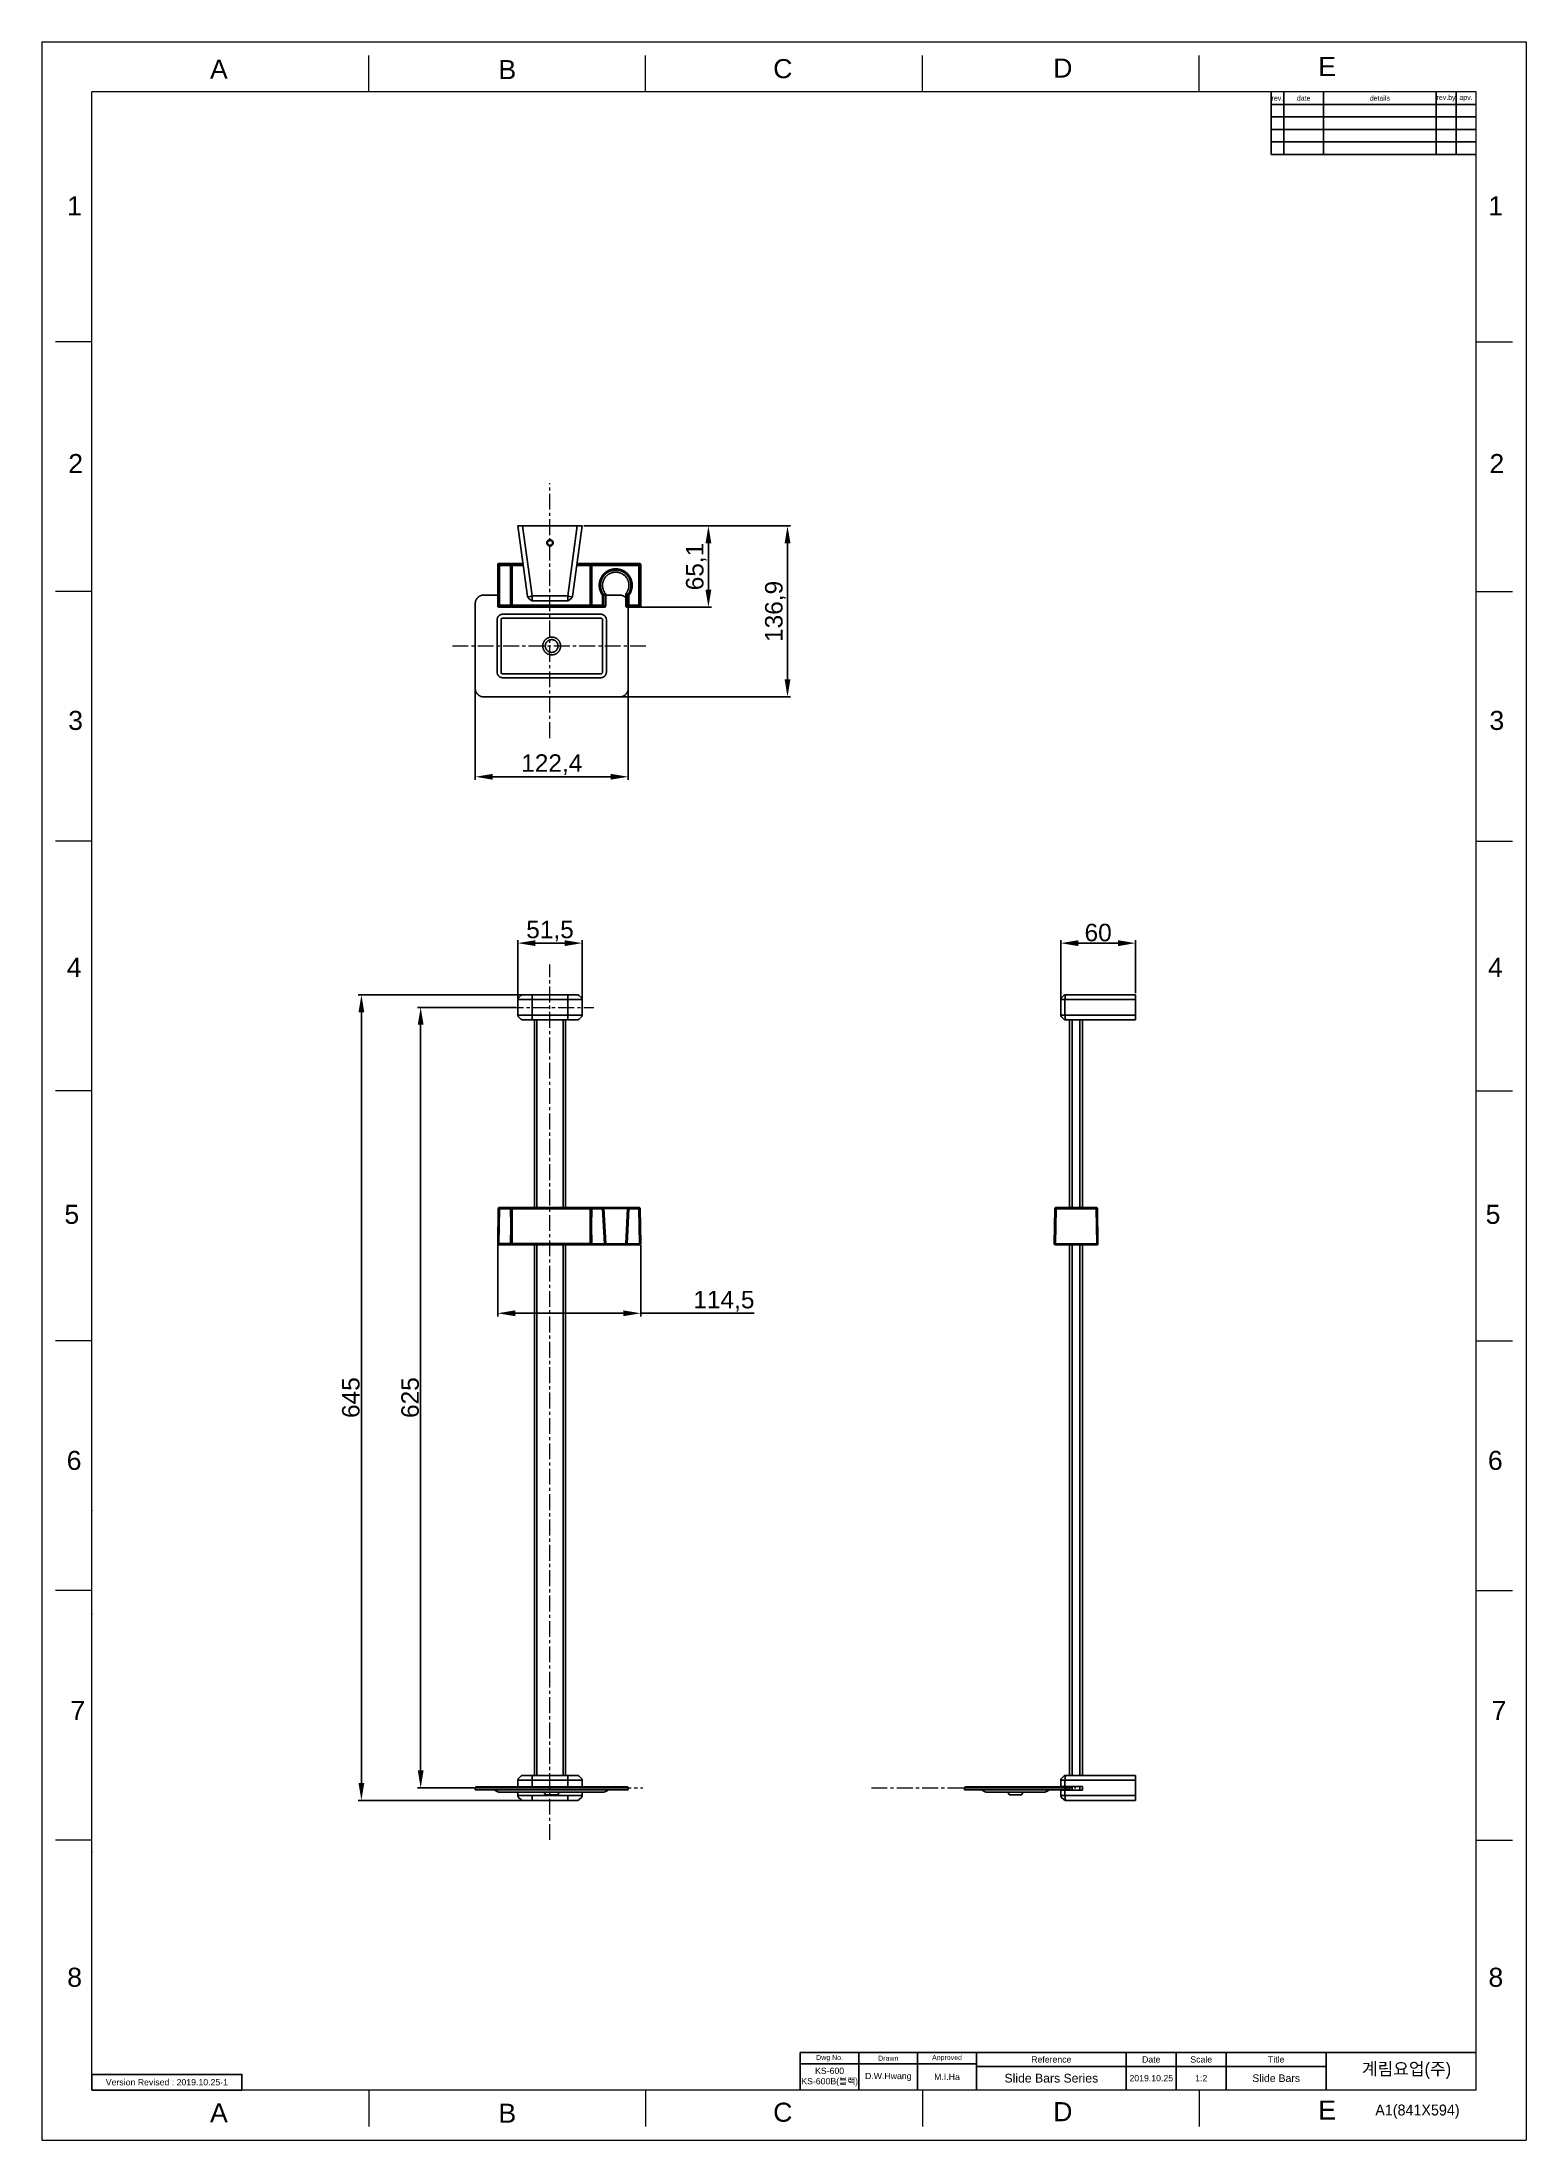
# Model space of a CAD drawing. Header units: millimetres. Extents: x 5343 to 5937, y -2661 to -1821.
import ezdxf

# ---------------------------------------------------------------- set-up
doc = ezdxf.new("R2010")
doc.units = ezdxf.units.MM
doc.header["$LTSCALE"] = 0.1
doc.linetypes.add('CENTERX2', pattern=[101.6, 63.5, -12.7, 12.7, -12.7])
doc.layers.get('0').update_dxf_attribs({"lineweight": 15})
doc.layers.add('5', color=2, linetype='Continuous', lineweight=9)
doc.layers.add('DIM', color=3, linetype='Continuous', lineweight=13)
doc.layers.add('FORM', color=7, linetype='Continuous')
doc.layers.add('TEXT', color=2, linetype='Continuous')
doc.styles.add('ROMANS', font='Gulim.ttf')
doc.styles.get("Standard").update_dxf_attribs({"font": 'arial.ttf'})
doc.dimstyles.new('ISO-25', dxfattribs={"dimtxt": 2.5, "dimasz": 2.5, "dimexe": 1.25, "dimexo": 0.625, "dimtad": 1, "dimlfac": 5, "dimtxsty": 'Standard', "dimcen": 2.5, "dimadec": 0, "dimazin": 0, "dimtfac": 1, "dimtmove": 0, "dimatfit": 3, "dimfxl": 0, "dimarcsym": 0})

msp = doc.modelspace()

# ---------------------------------------------------------------- texts
at = {"char_height": 7.624, "attachment_point": 5}
for s, width, insert in [('A', 10, (5413.976, -1831.685)), ('B', 10, (5529.426, -1831.854)), ('C', 10, (5639.679, -1831.527)), ('D', 10, (5751.76, -1831.247)), ('E', 10, (5857.553, -1830.613)), ('1', 50, (5356.155, -1886.388)), ('1', 50, (5925.008, -1886.388)), ('2', 50, (5356.633, -1989.588)), ('2', 50, (5925.486, -1989.588)), ('3', 50, (5356.614, -2092.476)), ('3', 50, (5925.467, -2092.476)), ('4', 50, (5356.039, -2191.286)), ('4', 50, (5924.892, -2191.286)), ('5', 50, (5355.088, -2290.215)), ('5', 50, (5923.941, -2290.215)), ('6', 50, (5356.009, -2388.736)), ('6', 50, (5924.862, -2388.736)), ('7', 50, (5357.504, -2488.812)), ('7', 50, (5926.357, -2488.812)), ('8', 50, (5356.224, -2595.672)), ('8', 50, (5925.077, -2595.672)), ('C', 10, (5639.679, -2649.712)), ('D', 10, (5751.76, -2649.433)), ('E', 10, (5857.553, -2648.799)), ('A', 10, (5413.976, -2649.871)), ('B', 10, (5529.426, -2650.039))]:
    msp.add_mtext_dynamic_manual_height_columns(s, width=width, gutter_width=12.5, heights=[0], dxfattribs=dict(at, insert=insert))
at = {"layer": '5', "style": 'ROMANS'}
msp.add_text('A1(841X594)', height=4.375, dxfattribs=at).set_placement((5876.836, -2650.956))
at = {"layer": 'TEXT', "attachment_point": 5}
for s, width, insert, char_height in [('rev.', 5, (5837.657, -1843.294), 2), ('date', 16, (5848.157, -1843.294), 2), ('details', 45, (5878.657, -1843.294), 2), ('rev.by', 8, (5905.157, -1843.294), 2), ('apv.', 8, (5913.157, -1843.294), 2), ('Dwg No.', 23.5, (5658.407, -2628.044), 2), ('Drawn', 23.5, (5681.907, -2628.044), 2), ('Approved', 23.5, (5705.407, -2628.044), 2), ('Reference', 60, (5747.157, -2628.544), 2.5), ('Date', 20, (5787.157, -2628.544), 2.5), ('Scale', 20, (5807.157, -2628.544), 2.5), ('Title', 40, (5837.157, -2628.544), 2.5), ('Version Revised : 2019.10.25-1', 60, (5393.157, -2637.669), 2.5), ('KS-600\\PKS-600B({\\fGulim|b0|i0|c129|p50;블랙)}', 23.5, (5658.407, -2635.544), 2.5), ('D.W.Hwang', 23.5, (5681.907, -2635.544), 2.5), ('M.I.Ha', 23.5, (5705.407, -2635.544), 2.5), ('Slide Bars Series', 60, (5747.157, -2636.044), 3.5), ('2019.10.25', 20, (5787.157, -2636.044), 2.5), ('1:2', 20, (5807.157, -2636.044), 2.5), ('Slide Bars', 40, (5837.157, -2636.044), 3)]:
    msp.add_mtext_dynamic_manual_height_columns(s, width=width, gutter_width=12.5, heights=[0], dxfattribs=dict(at, insert=insert, char_height=char_height))
at = {"layer": 'TEXT', "linetype": 'CENTERX2', "insert": (5889.334, -2633.052), "char_height": 5, "attachment_point": 5}
msp.add_mtext_dynamic_manual_height_columns('{\\fHYGothic-Medium|b0|i0|c129|p18;계림요업(주)}', width=60, gutter_width=12.5, heights=[0], dxfattribs=at)

# ---------------------------------------------------------------- blocks, each defined once
blk = doc.blocks.new('*D62')
at = {"color": 3, "lineweight": -2}
for p, q in [((5536.86, -2202.3), (5469.76, -2202.3)), ((5471.01, -2209.3), (5471.01, -2517.8)), ((5536.86, -2524.8), (5469.76, -2524.8))]:
    blk.add_line(p, q, dxfattribs=at)
at = {"color": 3}
for points in [[(5469.84, -2209.3), (5472.17, -2209.3), (5471.01, -2202.3)], [(5469.84, -2517.8), (5472.17, -2517.8), (5471.01, -2524.8)]]:
    blk.add_solid(points, dxfattribs=at)
at = {"layer": 'Defpoints', "color": 0}
for p in [(5537.49, -2202.3), (5471.01, -2524.8), (5537.49, -2524.8)]:
    blk.add_point(p, dxfattribs=at)
at = {"color": 3, "insert": (5466.81, -2363.55), "char_height": 7, "attachment_point": 5, "rotation": 90}
blk.add_mtext('645', dxfattribs=at)
blk = doc.blocks.new('*D63')
at = {"color": 3, "lineweight": -2}
for p, q in [((5559.99, -2014.54), (5642.81, -2014.54)), ((5641.56, -2021.54), (5641.56, -2076.01)), ((5574.85, -2083.01), (5642.81, -2083.01))]:
    blk.add_line(p, q, dxfattribs=at)
at = {"color": 3}
for points in [[(5640.4, -2021.54), (5642.73, -2021.54), (5641.56, -2014.54)], [(5640.4, -2076.01), (5642.73, -2076.01), (5641.56, -2083.01)]]:
    blk.add_solid(points, dxfattribs=at)
at = {"layer": 'Defpoints', "color": 0}
for p in [(5559.37, -2014.54), (5574.23, -2083.01), (5641.56, -2083.01)]:
    blk.add_point(p, dxfattribs=at)
at = {"color": 3, "insert": (5636.73, -2048.78), "char_height": 7, "attachment_point": 5, "rotation": 90}
blk.add_mtext('136,9', dxfattribs=at)
blk = doc.blocks.new('*D64')
at = {"color": 3, "lineweight": -2}
for p, q in [((5533.62, -2203.59), (5533.62, -2180.35)), ((5540.62, -2181.6), (5552.37, -2181.6)), ((5559.37, -2203.59), (5559.37, -2180.35))]:
    blk.add_line(p, q, dxfattribs=at)
at = {"color": 3}
for points in [[(5540.62, -2180.43), (5540.62, -2182.77), (5533.62, -2181.6)], [(5552.37, -2180.43), (5552.37, -2182.77), (5559.37, -2181.6)]]:
    blk.add_solid(points, dxfattribs=at)
at = {"layer": 'Defpoints', "color": 0}
for p in [(5559.37, -2181.6), (5533.62, -2204.22), (5559.37, -2204.22)]:
    blk.add_point(p, dxfattribs=at)
at = {"color": 3, "insert": (5546.5, -2176.77), "char_height": 7, "attachment_point": 5}
blk.add_mtext('51,5', dxfattribs=at)
blk = doc.blocks.new('*D65')
at = {"color": 3, "lineweight": -2}
for p, q in [((5750.91, -2209.76), (5750.91, -2180.35)), ((5773.88, -2181.6), (5757.91, -2181.6)), ((5780.88, -2201.68), (5780.88, -2180.35))]:
    blk.add_line(p, q, dxfattribs=at)
at = {"color": 3}
for points in [[(5757.91, -2180.43), (5757.91, -2182.77), (5750.91, -2181.6)], [(5773.88, -2180.43), (5773.88, -2182.77), (5780.88, -2181.6)]]:
    blk.add_solid(points, dxfattribs=at)
at = {"layer": 'Defpoints', "color": 0}
for p in [(5750.91, -2181.6), (5780.88, -2202.3), (5750.91, -2210.39)]:
    blk.add_point(p, dxfattribs=at)
at = {"color": 3, "insert": (5765.89, -2177.4), "char_height": 7, "attachment_point": 5}
blk.add_mtext('60', dxfattribs=at)
blk = doc.blocks.new('*D66')
at = {"color": 3, "lineweight": -2}
for p, q in [((5516.6, -2080.07), (5516.6, -2116.24)), ((5577.8, -2080.07), (5577.8, -2116.24)), ((5523.6, -2114.99), (5570.8, -2114.99))]:
    blk.add_line(p, q, dxfattribs=at)
at = {"color": 3}
for points in [[(5523.6, -2113.82), (5523.6, -2116.15), (5516.6, -2114.99)], [(5570.8, -2113.82), (5570.8, -2116.15), (5577.8, -2114.99)]]:
    blk.add_solid(points, dxfattribs=at)
at = {"layer": 'Defpoints', "color": 0}
for p in [(5516.6, -2079.44), (5577.8, -2079.44), (5577.8, -2114.99)]:
    blk.add_point(p, dxfattribs=at)
at = {"color": 3, "insert": (5547.2, -2110.15), "char_height": 7, "attachment_point": 5}
blk.add_mtext('122,4', dxfattribs=at)
blk = doc.blocks.new('*D67')
at = {"color": 3, "lineweight": -2}
for p, q in [((5559.99, -2014.54), (5611.15, -2014.54)), ((5609.9, -2021.54), (5609.9, -2040.08)), ((5582.92, -2047.08), (5611.15, -2047.08))]:
    blk.add_line(p, q, dxfattribs=at)
at = {"color": 3}
for points in [[(5608.73, -2021.54), (5611.07, -2021.54), (5609.9, -2014.54)], [(5608.73, -2040.08), (5611.07, -2040.08), (5609.9, -2047.08)]]:
    blk.add_solid(points, dxfattribs=at)
at = {"layer": 'Defpoints', "color": 0}
for p in [(5559.37, -2014.54), (5582.3, -2047.08), (5609.9, -2047.08)]:
    blk.add_point(p, dxfattribs=at)
at = {"color": 3, "insert": (5605.07, -2030.81), "char_height": 7, "attachment_point": 5, "rotation": 90}
blk.add_mtext('65,1', dxfattribs=at)
blk = doc.blocks.new('*D68')
at = {"color": 3, "lineweight": -2}
for p, q in [((5533, -2207.3), (5493.48, -2207.3)), ((5494.73, -2214.3), (5494.73, -2512.8)), ((5515.97, -2519.8), (5493.48, -2519.8))]:
    blk.add_line(p, q, dxfattribs=at)
at = {"color": 3}
for points in [[(5493.57, -2214.3), (5495.9, -2214.3), (5494.73, -2207.3)], [(5493.57, -2512.8), (5495.9, -2512.8), (5494.73, -2519.8)]]:
    blk.add_solid(points, dxfattribs=at)
at = {"layer": 'Defpoints', "color": 0}
for p in [(5533.62, -2207.3), (5494.73, -2519.8), (5516.6, -2519.8)]:
    blk.add_point(p, dxfattribs=at)
at = {"color": 3, "insert": (5490.53, -2363.55), "char_height": 7, "attachment_point": 5, "rotation": 90}
blk.add_mtext('625', dxfattribs=at)
blk = doc.blocks.new('*D79')
at = {"layer": 'Defpoints', "color": 0}
for p in [(5525.57, -2301.96), (5582.8, -2301.94), (5582.8, -2329.79)]:
    blk.add_point(p, dxfattribs=at)
at = {"layer": 'DIM', "color": 3, "lineweight": -2}
for p, q in [((5525.57, -2302.58), (5525.57, -2331.04)), ((5582.8, -2302.57), (5582.8, -2331.04)), ((5532.57, -2329.79), (5575.8, -2329.79)), ((5582.8, -2329.79), (5628.25, -2329.79))]:
    blk.add_line(p, q, dxfattribs=at)
at = {"layer": 'DIM', "color": 3}
for points in [[(5532.57, -2328.62), (5532.57, -2330.96), (5525.57, -2329.79)], [(5575.8, -2328.62), (5575.8, -2330.96), (5582.8, -2329.79)]]:
    blk.add_solid(points, dxfattribs=at)
at = {"layer": 'DIM', "color": 3, "insert": (5616.11, -2324.96), "char_height": 7, "attachment_point": 5}
blk.add_mtext('114,5', dxfattribs=at)

# ---------------------------------------------------------------- dimensions: what is measured, and where the dimension line sits
for base, p2, picture, middle in [((5641.565, -2083.013), (5574.226, -2083.013), '*D63', (5641.565, -2048.776)), ((5609.9, -2047.077), (5582.297, -2047.077), '*D67', (5609.9, -2030.808))]:
    dim = msp.add_linear_dim(base=base, p1=(5559.368, -2014.54), p2=p2, angle=90, dimstyle='ISO-25', override={"dimtxt": 7, "dimasz": 7, "dimdec": 1, "dimlfac": 2, "dimclrd": 3, "dimclre": 3, "dimclrt": 3, "dimadec": 1, "dimtdec": 1, "dimfxl": 1.25, "dimtfill": 1})
    dim.commit()
    dim.dimension.update_dxf_attribs({"geometry": picture, "text_midpoint": middle, "dimtype": 160})
dim = msp.add_linear_dim(base=(5577.796, -2114.985), p1=(5516.595, -2079.443), p2=(5577.796, -2079.443), dimstyle='ISO-25', override={"dimtxt": 7, "dimasz": 7, "dimdec": 1, "dimlfac": 2, "dimclrd": 3, "dimclre": 3, "dimclrt": 3, "dimadec": 1, "dimtdec": 1, "dimfxl": 1.25, "dimtfill": 1})
dim.commit()
dim.dimension.update_dxf_attribs({"geometry": '*D66', "text_midpoint": (5547.196, -2114.985), "dimtype": 160})
for base, p1, p2, picture, middle in [((5559.368, -2181.602), (5533.625, -2204.218), (5559.368, -2204.218), '*D64', (5546.497, -2176.77)), ((5750.9069, -2181.6015), (5780.8825, -2202.3036), (5750.9069, -2210.3894), '*D65', (5765.8947, -2177.4025))]:
    dim = msp.add_linear_dim(base=base, p1=p1, p2=p2, dimstyle='ISO-25', override={"dimtxt": 7, "dimasz": 7, "dimdec": 1, "dimlfac": 2, "dimclrd": 3, "dimclre": 3, "dimclrt": 3, "dimadec": 1, "dimtdec": 1, "dimfxl": 1.25, "dimtfill": 1})
    dim.commit()
    dim.dimension.update_dxf_attribs({"geometry": picture, "text_midpoint": middle})
for base, p1, p2, picture, middle in [((5471.005, -2524.804), (5537.486, -2202.304), (5537.486, -2524.804), '*D62', (5466.806, -2363.554)), ((5494.734, -2519.804), (5533.625, -2207.304), (5516.595, -2519.804), '*D68', (5490.535, -2363.554))]:
    dim = msp.add_linear_dim(base=base, p1=p1, p2=p2, angle=90, dimstyle='ISO-25', override={"dimtxt": 7, "dimasz": 7, "dimdec": 1, "dimlfac": 2, "dimclrd": 3, "dimclre": 3, "dimclrt": 3, "dimadec": 1, "dimtdec": 1, "dimfxl": 1.25, "dimtfill": 1})
    dim.commit()
    dim.dimension.update_dxf_attribs({"geometry": picture, "text_midpoint": middle})
at = {"layer": 'DIM'}
dim = msp.add_linear_dim(base=(5582.797, -2329.791), p1=(5525.567, -2301.96), p2=(5582.797, -2301.942), dimstyle='ISO-25', override={"dimtxt": 7, "dimasz": 7, "dimdec": 1, "dimlfac": 2, "dimclrd": 3, "dimclre": 3, "dimclrt": 3, "dimadec": 1, "dimtdec": 1, "dimfxl": 1.25, "dimtfill": 1}, dxfattribs=at)
dim.commit()
dim.dimension.update_dxf_attribs({"geometry": '*D79', "text_midpoint": (5616.114, -2329.791), "dimtype": 160})

# ---------------------------------------------------------------- linework, layer by layer
at = {"color": 7, "linetype": 'Continuous'}
for p, q in [((5343.157, -1820.794), (5937.157, -1820.794)), ((5343.157, -1820.794), (5343.157, -2660.794)), ((5937.157, -1820.794), (5937.157, -2660.794)), ((5473.957, -1840.794), (5473.957, -1826.258)), ((5584.757, -1840.794), (5584.757, -1826.258)), ((5695.557, -1840.794), (5695.557, -1826.258)), ((5806.357, -1840.794), (5806.357, -1826.258)), ((5917.157, -1840.794), (5363.157, -1840.794)), ((5917.157, -2640.794), (5917.157, -1840.794)), ((5363.157, -1940.794), (5348.621, -1940.794)), ((5917.157, -1940.794), (5931.693, -1940.794)), ((5363.157, -2040.794), (5348.621, -2040.794)), ((5917.157, -2040.794), (5931.693, -2040.794)), ((5363.157, -2140.794), (5348.621, -2140.794)), ((5917.157, -2140.794), (5931.693, -2140.794)), ((5363.157, -2240.794), (5348.621, -2240.794)), ((5917.157, -2240.794), (5931.693, -2240.794)), ((5363.157, -2340.794), (5348.621, -2340.794)), ((5917.157, -2340.794), (5931.693, -2340.794)), ((5363.157, -2440.794), (5348.621, -2440.794)), ((5917.157, -2440.794), (5931.693, -2440.794)), ((5363.157, -2540.794), (5348.621, -2540.794)), ((5917.157, -2540.794), (5931.693, -2540.794)), ((5473.962, -2640.8), (5473.962, -2655.336)), ((5584.762, -2640.798), (5584.762, -2655.334)), ((5695.562, -2640.797), (5695.562, -2655.333)), ((5806.362, -2640.796), (5806.362, -2655.332)), ((5343.157, -2660.794), (5937.157, -2660.794))]:
    msp.add_line(p, q, dxfattribs=at)
at = {"linetype": 'Continuous'}
for p, q in [((5363.157, -2640.794), (5363.157, -1840.794)), ((5917.157, -2640.794), (5363.157, -2640.794))]:
    msp.add_line(p, q, dxfattribs=at)
at = {"color": 1, "linetype": 'CENTERX2'}
for p, q in [((5546.497, -2099.475), (5546.497, -1997.444)), ((5507.432, -2062.629), (5585.431, -2062.629)), ((5546.497, -2540.633), (5546.497, -2190.128)), ((5529.502, -2207.304), (5564.002, -2207.304)), ((5511.664, -2519.804), (5583.598, -2519.804)), ((5675.16, -2519.804), (5756.943, -2519.804))]:
    msp.add_line(p, q, dxfattribs=at)
at = {"color": 7, "linetype": 'Continuous', "lineweight": 25}
for p, q in [((5533.921, -2014.54), (5533.625, -2014.54)), ((5533.625, -2014.54), (5537.517, -2042.848)), ((5534.843, -2014.54), (5533.921, -2014.54)), ((5535.557, -2014.54), (5534.843, -2014.54)), ((5557.436, -2014.54), (5535.557, -2014.54)), ((5539.416, -2042.601), (5535.557, -2014.54)), ((5557.436, -2014.54), (5553.578, -2042.601)), ((5555.476, -2042.848), (5559.368, -2014.54)), ((5558.15, -2014.54), (5557.436, -2014.54)), ((5559.073, -2014.54), (5558.15, -2014.54)), ((5559.368, -2014.54), (5559.073, -2014.54)), ((5545.229, -2021.28), (5545.228, -2021.324)), ((5545.228, -2021.324), (5545.228, -2021.368)), ((5545.228, -2021.368), (5545.23, -2021.412)), ((5545.232, -2021.236), (5545.229, -2021.28)), ((5545.23, -2021.412), (5545.233, -2021.456)), ((5545.236, -2021.193), (5545.232, -2021.236)), ((5545.233, -2021.456), (5545.238, -2021.5)), ((5545.242, -2021.149), (5545.236, -2021.193)), ((5545.238, -2021.5), (5545.244, -2021.544)), ((5545.249, -2021.105), (5545.242, -2021.149)), ((5545.244, -2021.544), (5545.252, -2021.587)), ((5545.258, -2021.062), (5545.249, -2021.105)), ((5545.252, -2021.587), (5545.262, -2021.63)), ((5545.268, -2021.019), (5545.258, -2021.062)), ((5545.262, -2021.63), (5545.273, -2021.673)), ((5545.28, -2020.977), (5545.268, -2021.019)), ((5545.273, -2021.673), (5545.285, -2021.715)), ((5545.293, -2020.935), (5545.28, -2020.977)), ((5545.285, -2021.715), (5545.299, -2021.757)), ((5545.308, -2020.893), (5545.293, -2020.935)), ((5545.299, -2021.757), (5545.314, -2021.798)), ((5545.324, -2020.852), (5545.308, -2020.893)), ((5545.314, -2021.798), (5545.331, -2021.839)), ((5545.341, -2020.812), (5545.324, -2020.852)), ((5545.331, -2021.839), (5545.349, -2021.879)), ((5545.36, -2020.772), (5545.341, -2020.812)), ((5545.349, -2021.879), (5545.368, -2021.919)), ((5545.381, -2020.733), (5545.36, -2020.772)), ((5545.368, -2021.919), (5545.389, -2021.957)), ((5545.402, -2020.695), (5545.381, -2020.733)), ((5545.389, -2021.957), (5545.411, -2021.995)), ((5545.425, -2020.657), (5545.402, -2020.695)), ((5545.411, -2021.995), (5545.435, -2022.033)), ((5545.45, -2020.62), (5545.425, -2020.657)), ((5545.435, -2022.033), (5545.46, -2022.069)), ((5545.475, -2020.585), (5545.45, -2020.62)), ((5545.46, -2022.069), (5545.486, -2022.105)), ((5545.502, -2020.55), (5545.475, -2020.585)), ((5545.479, -2021.292), (5545.478, -2021.327)), ((5545.478, -2021.327), (5545.478, -2021.362)), ((5545.478, -2021.362), (5545.479, -2021.398)), ((5545.481, -2021.256), (5545.479, -2021.292)), ((5545.479, -2021.398), (5545.482, -2021.433)), ((5545.484, -2021.221), (5545.481, -2021.256)), ((5545.482, -2021.433), (5545.486, -2021.468)), ((5545.489, -2021.186), (5545.484, -2021.221)), ((5545.486, -2021.468), (5545.491, -2021.503)), ((5545.486, -2022.105), (5545.513, -2022.139)), ((5545.495, -2021.151), (5545.489, -2021.186)), ((5545.491, -2021.503), (5545.498, -2021.538)), ((5545.502, -2021.117), (5545.495, -2021.151)), ((5545.498, -2021.538), (5545.505, -2021.573)), ((5545.53, -2020.515), (5545.502, -2020.55)), ((5545.51, -2021.082), (5545.502, -2021.117)), ((5545.505, -2021.573), (5545.514, -2021.607)), ((5545.52, -2021.048), (5545.51, -2021.082)), ((5545.513, -2022.139), (5545.541, -2022.173)), ((5545.514, -2021.607), (5545.524, -2021.641)), ((5545.53, -2021.014), (5545.52, -2021.048)), ((5545.524, -2021.641), (5545.535, -2021.674)), ((5545.559, -2020.482), (5545.53, -2020.515)), ((5545.542, -2020.981), (5545.53, -2021.014)), ((5545.535, -2021.674), (5545.547, -2021.707)), ((5545.541, -2022.173), (5545.571, -2022.206)), ((5545.555, -2020.948), (5545.542, -2020.981)), ((5545.547, -2021.707), (5545.561, -2021.74)), ((5545.569, -2020.916), (5545.555, -2020.948)), ((5545.589, -2020.45), (5545.559, -2020.482)), ((5545.561, -2021.74), (5545.575, -2021.772)), ((5545.584, -2020.884), (5545.569, -2020.916)), ((5545.571, -2022.206), (5545.602, -2022.237)), ((5545.575, -2021.772), (5545.591, -2021.804)), ((5545.601, -2020.852), (5545.584, -2020.884)), ((5545.62, -2020.419), (5545.589, -2020.45)), ((5545.591, -2021.804), (5545.608, -2021.835)), ((5545.618, -2020.822), (5545.601, -2020.852)), ((5545.602, -2022.237), (5545.633, -2022.268)), ((5545.608, -2021.835), (5545.625, -2021.866)), ((5545.636, -2020.791), (5545.618, -2020.822)), ((5545.653, -2020.39), (5545.62, -2020.419)), ((5545.625, -2021.866), (5545.644, -2021.896)), ((5545.633, -2022.268), (5545.666, -2022.297)), ((5545.656, -2020.762), (5545.636, -2020.791)), ((5545.644, -2021.896), (5545.664, -2021.925)), ((5545.686, -2020.361), (5545.653, -2020.39)), ((5545.676, -2020.733), (5545.656, -2020.762)), ((5545.664, -2021.925), (5545.685, -2021.954)), ((5545.666, -2022.297), (5545.7, -2022.325)), ((5545.698, -2020.705), (5545.676, -2020.733)), ((5545.685, -2021.954), (5545.707, -2021.981)), ((5545.721, -2020.333), (5545.686, -2020.361)), ((5545.72, -2020.678), (5545.698, -2020.705)), ((5545.7, -2022.325), (5545.735, -2022.352)), ((5545.707, -2021.981), (5545.73, -2022.008)), ((5545.744, -2020.651), (5545.72, -2020.678)), ((5545.756, -2020.307), (5545.721, -2020.333)), ((5545.73, -2022.008), (5545.753, -2022.035)), ((5545.735, -2022.352), (5545.77, -2022.378)), ((5545.768, -2020.625), (5545.744, -2020.651)), ((5545.753, -2022.035), (5545.778, -2022.06)), ((5545.792, -2020.282), (5545.756, -2020.307)), ((5545.793, -2020.6), (5545.768, -2020.625)), ((5545.77, -2022.378), (5545.807, -2022.403)), ((5545.778, -2022.06), (5545.804, -2022.084)), ((5545.829, -2020.258), (5545.792, -2020.282)), ((5545.819, -2020.577), (5545.793, -2020.6)), ((5545.804, -2022.084), (5545.83, -2022.108)), ((5545.807, -2022.403), (5545.844, -2022.426)), ((5545.846, -2020.553), (5545.819, -2020.577)), ((5545.867, -2020.236), (5545.829, -2020.258)), ((5545.83, -2022.108), (5545.857, -2022.131)), ((5545.844, -2022.426), (5545.883, -2022.448)), ((5545.874, -2020.531), (5545.846, -2020.553)), ((5545.857, -2022.131), (5545.885, -2022.152)), ((5545.906, -2020.214), (5545.867, -2020.236)), ((5545.902, -2020.51), (5545.874, -2020.531)), ((5545.883, -2022.448), (5545.922, -2022.469)), ((5545.885, -2022.152), (5545.914, -2022.173)), ((5545.931, -2020.49), (5545.902, -2020.51)), ((5545.945, -2020.195), (5545.906, -2020.214)), ((5545.914, -2022.173), (5545.943, -2022.193)), ((5545.922, -2022.469), (5545.961, -2022.488)), ((5545.961, -2020.471), (5545.931, -2020.49)), ((5545.943, -2022.193), (5545.973, -2022.212)), ((5545.985, -2020.176), (5545.945, -2020.195)), ((5545.991, -2020.453), (5545.961, -2020.471)), ((5545.961, -2022.488), (5546.001, -2022.506)), ((5545.973, -2022.212), (5546.004, -2022.229)), ((5546.026, -2020.159), (5545.985, -2020.176)), ((5546.022, -2020.436), (5545.991, -2020.453)), ((5546.001, -2022.506), (5546.042, -2022.522)), ((5546.004, -2022.229), (5546.035, -2022.246)), ((5546.054, -2020.42), (5546.022, -2020.436)), ((5546.067, -2020.143), (5546.026, -2020.159)), ((5546.035, -2022.246), (5546.067, -2022.261)), ((5546.042, -2022.522), (5546.084, -2022.537)), ((5546.086, -2020.405), (5546.054, -2020.42)), ((5546.109, -2020.129), (5546.067, -2020.143)), ((5546.067, -2022.261), (5546.099, -2022.276)), ((5546.084, -2022.537), (5546.126, -2022.551)), ((5546.118, -2020.391), (5546.086, -2020.405)), ((5546.099, -2022.276), (5546.132, -2022.289)), ((5546.151, -2020.117), (5546.109, -2020.129)), ((5546.152, -2020.379), (5546.118, -2020.391)), ((5546.126, -2022.551), (5546.168, -2022.563)), ((5546.132, -2022.289), (5546.165, -2022.301)), ((5546.193, -2020.105), (5546.151, -2020.117)), ((5546.185, -2020.367), (5546.152, -2020.379)), ((5546.165, -2022.301), (5546.199, -2022.312)), ((5546.168, -2022.563), (5546.211, -2022.574)), ((5546.219, -2020.357), (5546.185, -2020.367)), ((5546.236, -2020.095), (5546.193, -2020.105)), ((5546.199, -2022.312), (5546.233, -2022.322)), ((5546.211, -2022.574), (5546.254, -2022.583)), ((5546.253, -2020.348), (5546.219, -2020.357)), ((5546.233, -2022.322), (5546.267, -2022.33)), ((5546.28, -2020.087), (5546.236, -2020.095)), ((5546.288, -2020.34), (5546.253, -2020.348)), ((5546.254, -2022.583), (5546.297, -2022.591)), ((5546.267, -2022.33), (5546.302, -2022.338)), ((5546.323, -2020.08), (5546.28, -2020.087)), ((5546.322, -2020.334), (5546.288, -2020.34)), ((5546.297, -2022.591), (5546.341, -2022.597)), ((5546.302, -2022.338), (5546.336, -2022.344)), ((5546.357, -2020.328), (5546.322, -2020.334)), ((5546.367, -2020.075), (5546.323, -2020.08)), ((5546.336, -2022.344), (5546.371, -2022.349)), ((5546.341, -2022.597), (5546.384, -2022.601)), ((5546.392, -2020.324), (5546.357, -2020.328)), ((5546.411, -2020.071), (5546.367, -2020.075)), ((5546.371, -2022.349), (5546.407, -2022.353)), ((5546.384, -2022.601), (5546.428, -2022.605)), ((5546.428, -2020.321), (5546.392, -2020.324)), ((5546.407, -2022.353), (5546.442, -2022.355)), ((5546.455, -2020.069), (5546.411, -2020.071)), ((5546.463, -2020.319), (5546.428, -2020.321)), ((5546.428, -2022.605), (5546.472, -2022.606)), ((5546.442, -2022.355), (5546.477, -2022.356)), ((5546.499, -2020.068), (5546.455, -2020.069)), ((5546.498, -2020.319), (5546.463, -2020.319)), ((5546.472, -2022.606), (5546.516, -2022.606)), ((5546.477, -2022.356), (5546.513, -2022.356)), ((5546.534, -2020.319), (5546.498, -2020.319)), ((5546.543, -2020.069), (5546.499, -2020.068)), ((5546.513, -2022.356), (5546.548, -2022.355)), ((5546.516, -2022.606), (5546.561, -2022.605)), ((5546.569, -2020.321), (5546.534, -2020.319)), ((5546.587, -2020.072), (5546.543, -2020.069)), ((5546.548, -2022.355), (5546.583, -2022.353)), ((5546.561, -2022.605), (5546.604, -2022.602)), ((5546.604, -2020.324), (5546.569, -2020.321)), ((5546.583, -2022.353), (5546.618, -2022.349)), ((5546.631, -2020.076), (5546.587, -2020.072)), ((5546.639, -2020.329), (5546.604, -2020.324)), ((5546.604, -2022.602), (5546.648, -2022.597)), ((5546.618, -2022.349), (5546.653, -2022.344)), ((5546.674, -2020.081), (5546.631, -2020.076)), ((5546.674, -2020.334), (5546.639, -2020.329)), ((5546.648, -2022.597), (5546.692, -2022.591)), ((5546.653, -2022.344), (5546.688, -2022.338)), ((5546.718, -2020.088), (5546.674, -2020.081)), ((5546.709, -2020.341), (5546.674, -2020.334)), ((5546.688, -2022.338), (5546.723, -2022.331)), ((5546.692, -2022.591), (5546.735, -2022.584)), ((5546.743, -2020.349), (5546.709, -2020.341)), ((5546.761, -2020.096), (5546.718, -2020.088)), ((5546.723, -2022.331), (5546.757, -2022.323)), ((5546.735, -2022.584), (5546.778, -2022.575)), ((5546.778, -2020.358), (5546.743, -2020.349)), ((5546.757, -2022.323), (5546.791, -2022.313)), ((5546.804, -2020.106), (5546.761, -2020.096)), ((5546.811, -2020.369), (5546.778, -2020.358)), ((5546.778, -2022.575), (5546.821, -2022.564)), ((5546.791, -2022.313), (5546.825, -2022.302)), ((5546.847, -2020.118), (5546.804, -2020.106)), ((5546.845, -2020.38), (5546.811, -2020.369)), ((5546.821, -2022.564), (5546.864, -2022.552)), ((5546.825, -2022.302), (5546.858, -2022.29)), ((5546.878, -2020.393), (5546.845, -2020.38)), ((5546.889, -2020.131), (5546.847, -2020.118)), ((5546.858, -2022.29), (5546.891, -2022.277)), ((5546.864, -2022.552), (5546.906, -2022.539)), ((5546.91, -2020.406), (5546.878, -2020.393)), ((5546.93, -2020.145), (5546.889, -2020.131)), ((5546.891, -2022.277), (5546.923, -2022.263)), ((5546.906, -2022.539), (5546.947, -2022.524)), ((5546.942, -2020.421), (5546.91, -2020.406)), ((5546.923, -2022.263), (5546.955, -2022.247)), ((5546.971, -2020.161), (5546.93, -2020.145)), ((5546.974, -2020.437), (5546.942, -2020.421)), ((5546.947, -2022.524), (5546.988, -2022.507)), ((5546.955, -2022.247), (5546.987, -2022.231)), ((5547.012, -2020.178), (5546.971, -2020.161)), ((5547.005, -2020.455), (5546.974, -2020.437)), ((5546.987, -2022.231), (5547.017, -2022.213)), ((5546.988, -2022.507), (5547.028, -2022.49)), ((5547.035, -2020.473), (5547.005, -2020.455)), ((5547.052, -2020.196), (5547.012, -2020.178)), ((5547.017, -2022.213), (5547.047, -2022.195)), ((5547.028, -2022.49), (5547.068, -2022.471)), ((5547.065, -2020.492), (5547.035, -2020.473)), ((5547.047, -2022.195), (5547.077, -2022.175)), ((5547.091, -2020.216), (5547.052, -2020.196)), ((5547.094, -2020.512), (5547.065, -2020.492)), ((5547.068, -2022.471), (5547.107, -2022.45)), ((5547.077, -2022.175), (5547.106, -2022.155)), ((5547.13, -2020.238), (5547.091, -2020.216)), ((5547.122, -2020.533), (5547.094, -2020.512)), ((5547.106, -2022.155), (5547.133, -2022.133)), ((5547.107, -2022.45), (5547.145, -2022.428)), ((5547.15, -2020.556), (5547.122, -2020.533)), ((5547.168, -2020.26), (5547.13, -2020.238)), ((5547.133, -2022.133), (5547.161, -2022.11)), ((5547.145, -2022.428), (5547.183, -2022.405)), ((5547.177, -2020.579), (5547.15, -2020.556)), ((5547.161, -2022.11), (5547.187, -2022.087)), ((5547.204, -2020.284), (5547.168, -2020.26)), ((5547.202, -2020.603), (5547.177, -2020.579)), ((5547.183, -2022.405), (5547.219, -2022.381)), ((5547.187, -2022.087), (5547.213, -2022.062)), ((5547.228, -2020.628), (5547.202, -2020.603)), ((5547.241, -2020.309), (5547.204, -2020.284)), ((5547.213, -2022.062), (5547.237, -2022.037)), ((5547.219, -2022.381), (5547.255, -2022.355)), ((5547.252, -2020.654), (5547.228, -2020.628)), ((5547.237, -2022.037), (5547.261, -2022.011)), ((5547.276, -2020.336), (5547.241, -2020.309)), ((5547.275, -2020.68), (5547.252, -2020.654)), ((5547.255, -2022.355), (5547.29, -2022.328)), ((5547.261, -2022.011), (5547.284, -2021.984)), ((5547.297, -2020.708), (5547.275, -2020.68)), ((5547.31, -2020.364), (5547.276, -2020.336)), ((5547.284, -2021.984), (5547.306, -2021.956)), ((5547.29, -2022.328), (5547.324, -2022.3)), ((5547.319, -2020.736), (5547.297, -2020.708)), ((5547.306, -2021.956), (5547.327, -2021.928)), ((5547.343, -2020.392), (5547.31, -2020.364)), ((5547.339, -2020.765), (5547.319, -2020.736)), ((5547.324, -2022.3), (5547.357, -2022.271)), ((5547.327, -2021.928), (5547.347, -2021.899)), ((5547.359, -2020.794), (5547.339, -2020.765)), ((5547.376, -2020.422), (5547.343, -2020.392)), ((5547.347, -2021.899), (5547.366, -2021.869)), ((5547.357, -2022.271), (5547.388, -2022.24)), ((5547.377, -2020.824), (5547.359, -2020.794)), ((5547.366, -2021.869), (5547.384, -2021.838)), ((5547.407, -2020.453), (5547.376, -2020.422)), ((5547.394, -2020.855), (5547.377, -2020.824)), ((5547.384, -2021.838), (5547.401, -2021.807)), ((5547.388, -2022.24), (5547.419, -2022.209)), ((5547.41, -2020.887), (5547.394, -2020.855)), ((5547.401, -2021.807), (5547.417, -2021.776)), ((5547.437, -2020.486), (5547.407, -2020.453)), ((5547.425, -2020.919), (5547.41, -2020.887)), ((5547.417, -2021.776), (5547.431, -2021.743)), ((5547.419, -2022.209), (5547.449, -2022.176)), ((5547.439, -2020.951), (5547.425, -2020.919)), ((5547.431, -2021.743), (5547.445, -2021.711)), ((5547.466, -2020.519), (5547.437, -2020.486)), ((5547.452, -2020.984), (5547.439, -2020.951)), ((5547.445, -2021.711), (5547.457, -2021.677)), ((5547.449, -2022.176), (5547.477, -2022.143)), ((5547.464, -2021.018), (5547.452, -2020.984)), ((5547.457, -2021.677), (5547.468, -2021.644)), ((5547.474, -2021.051), (5547.464, -2021.018)), ((5547.494, -2020.553), (5547.466, -2020.519)), ((5547.468, -2021.644), (5547.478, -2021.61)), ((5547.484, -2021.085), (5547.474, -2021.051)), ((5547.477, -2022.143), (5547.505, -2022.108)), ((5547.478, -2021.61), (5547.487, -2021.576)), ((5547.492, -2021.12), (5547.484, -2021.085)), ((5547.487, -2021.576), (5547.495, -2021.541)), ((5547.499, -2021.155), (5547.492, -2021.12)), ((5547.521, -2020.588), (5547.494, -2020.553)), ((5547.495, -2021.541), (5547.501, -2021.507)), ((5547.505, -2021.189), (5547.499, -2021.155)), ((5547.501, -2021.507), (5547.507, -2021.472)), ((5547.509, -2021.225), (5547.505, -2021.189)), ((5547.505, -2022.108), (5547.531, -2022.073)), ((5547.507, -2021.472), (5547.511, -2021.436)), ((5547.513, -2021.26), (5547.509, -2021.225)), ((5547.511, -2021.436), (5547.513, -2021.401)), ((5547.515, -2021.295), (5547.513, -2021.26)), ((5547.513, -2021.401), (5547.515, -2021.366)), ((5547.515, -2021.33), (5547.515, -2021.295)), ((5547.515, -2021.366), (5547.515, -2021.33)), ((5547.546, -2020.624), (5547.521, -2020.588)), ((5547.531, -2022.073), (5547.556, -2022.036)), ((5547.57, -2020.661), (5547.546, -2020.624)), ((5547.556, -2022.036), (5547.579, -2021.999)), ((5547.593, -2020.698), (5547.57, -2020.661)), ((5547.579, -2021.999), (5547.602, -2021.961)), ((5547.614, -2020.737), (5547.593, -2020.698)), ((5547.602, -2021.961), (5547.623, -2021.922)), ((5547.635, -2020.776), (5547.614, -2020.737)), ((5547.623, -2021.922), (5547.642, -2021.883)), ((5547.653, -2020.816), (5547.635, -2020.776)), ((5547.642, -2021.883), (5547.661, -2021.843)), ((5547.671, -2020.856), (5547.653, -2020.816)), ((5547.661, -2021.843), (5547.677, -2021.802)), ((5547.687, -2020.897), (5547.671, -2020.856)), ((5547.677, -2021.802), (5547.693, -2021.761)), ((5547.701, -2020.939), (5547.687, -2020.897)), ((5547.693, -2021.761), (5547.707, -2021.719)), ((5547.714, -2020.981), (5547.701, -2020.939)), ((5547.707, -2021.719), (5547.719, -2021.677)), ((5547.726, -2021.024), (5547.714, -2020.981)), ((5547.719, -2021.677), (5547.73, -2021.634)), ((5547.736, -2021.066), (5547.726, -2021.024)), ((5547.73, -2021.634), (5547.74, -2021.591)), ((5547.745, -2021.11), (5547.736, -2021.066)), ((5547.74, -2021.591), (5547.748, -2021.548)), ((5547.752, -2021.153), (5547.745, -2021.11)), ((5547.748, -2021.548), (5547.755, -2021.504)), ((5547.758, -2021.197), (5547.752, -2021.153)), ((5547.755, -2021.504), (5547.76, -2021.461)), ((5547.762, -2021.241), (5547.758, -2021.197)), ((5547.76, -2021.461), (5547.763, -2021.417)), ((5547.764, -2021.285), (5547.762, -2021.241)), ((5547.763, -2021.417), (5547.765, -2021.373)), ((5547.766, -2021.329), (5547.764, -2021.285)), ((5547.765, -2021.373), (5547.766, -2021.329)), ((5525.565, -2030.077), (5525.566, -2030.06)), ((5525.565, -2030.095), (5525.565, -2030.077)), ((5525.565, -2046.577), (5525.565, -2030.095)), ((5525.565, -2030.095), (5525.809, -2030.339)), ((5525.566, -2030.06), (5525.568, -2030.042)), ((5525.568, -2030.042), (5525.57, -2030.025)), ((5525.57, -2030.025), (5525.573, -2030.008)), ((5525.573, -2030.008), (5525.576, -2029.991)), ((5525.576, -2029.991), (5525.58, -2029.974)), ((5525.58, -2029.974), (5525.584, -2029.957)), ((5525.584, -2029.957), (5525.589, -2029.94)), ((5525.589, -2029.94), (5525.595, -2029.924)), ((5525.595, -2029.924), (5525.601, -2029.907)), ((5525.601, -2029.907), (5525.608, -2029.891)), ((5525.608, -2029.891), (5525.616, -2029.876)), ((5525.616, -2029.876), (5525.624, -2029.86)), ((5525.624, -2029.86), (5525.632, -2029.845)), ((5525.632, -2029.845), (5525.641, -2029.83)), ((5525.641, -2029.83), (5525.65, -2029.815)), ((5525.65, -2029.815), (5525.66, -2029.801)), ((5525.66, -2029.801), (5525.671, -2029.787)), ((5525.671, -2029.787), (5525.682, -2029.773)), ((5525.682, -2029.773), (5525.693, -2029.76)), ((5525.693, -2029.76), (5525.705, -2029.747)), ((5525.705, -2029.747), (5525.718, -2029.735)), ((5525.718, -2029.735), (5525.73, -2029.723)), ((5525.73, -2029.723), (5525.744, -2029.712)), ((5525.744, -2029.712), (5525.757, -2029.701)), ((5525.757, -2029.701), (5525.771, -2029.69)), ((5525.771, -2029.69), (5525.785, -2029.68)), ((5525.785, -2029.68), (5525.8, -2029.671)), ((5525.8, -2029.671), (5525.815, -2029.662)), ((5525.81, -2030.322), (5525.809, -2030.339)), ((5525.809, -2030.339), (5526.309, -2030.339)), ((5525.809, -2030.339), (5525.809, -2046.333)), ((5525.811, -2030.304), (5525.81, -2030.322)), ((5525.812, -2030.287), (5525.811, -2030.304)), ((5525.814, -2030.27), (5525.812, -2030.287)), ((5525.817, -2030.252), (5525.814, -2030.27)), ((5525.815, -2029.662), (5525.83, -2029.653)), ((5525.82, -2030.235), (5525.817, -2030.252)), ((5525.824, -2030.218), (5525.82, -2030.235)), ((5525.829, -2030.201), (5525.824, -2030.218)), ((5525.834, -2030.185), (5525.829, -2030.201)), ((5525.83, -2029.653), (5525.846, -2029.645)), ((5525.84, -2030.168), (5525.834, -2030.185)), ((5525.846, -2030.152), (5525.84, -2030.168)), ((5525.846, -2029.645), (5525.862, -2029.638)), ((5525.853, -2030.136), (5525.846, -2030.152)), ((5525.86, -2030.12), (5525.853, -2030.136)), ((5525.868, -2030.104), (5525.86, -2030.12)), ((5525.862, -2029.638), (5525.878, -2029.631)), ((5525.876, -2030.089), (5525.868, -2030.104)), ((5525.885, -2030.074), (5525.876, -2030.089)), ((5525.878, -2029.631), (5525.894, -2029.625)), ((5525.895, -2030.06), (5525.885, -2030.074)), ((5525.894, -2029.625), (5525.91, -2029.619)), ((5525.905, -2030.045), (5525.895, -2030.06)), ((5525.915, -2030.031), (5525.905, -2030.045)), ((5525.91, -2029.619), (5525.927, -2029.614)), ((5525.926, -2030.018), (5525.915, -2030.031)), ((5525.938, -2030.005), (5525.926, -2030.018)), ((5525.927, -2029.614), (5525.944, -2029.61)), ((5525.95, -2029.992), (5525.938, -2030.005)), ((5525.944, -2029.61), (5525.961, -2029.606)), ((5525.962, -2029.98), (5525.95, -2029.992)), ((5525.961, -2029.606), (5525.978, -2029.602)), ((5525.975, -2029.968), (5525.962, -2029.98)), ((5525.988, -2029.956), (5525.975, -2029.968)), ((5525.978, -2029.602), (5525.995, -2029.6)), ((5526.002, -2029.945), (5525.988, -2029.956)), ((5525.995, -2029.6), (5526.013, -2029.598)), ((5526.015, -2029.935), (5526.002, -2029.945)), ((5526.013, -2029.598), (5526.03, -2029.596)), ((5526.03, -2029.925), (5526.015, -2029.935)), ((5526.03, -2029.596), (5526.047, -2029.595)), ((5526.044, -2029.915), (5526.03, -2029.925)), ((5526.059, -2029.906), (5526.044, -2029.915)), ((5526.047, -2029.595), (5526.065, -2029.595)), ((5526.075, -2029.898), (5526.059, -2029.906)), ((5526.065, -2029.595), (5526.309, -2029.839)), ((5526.065, -2029.595), (5530.684, -2029.595)), ((5526.09, -2029.89), (5526.075, -2029.898)), ((5526.106, -2029.882), (5526.09, -2029.89)), ((5526.122, -2029.876), (5526.106, -2029.882)), ((5526.138, -2029.869), (5526.122, -2029.876)), ((5526.155, -2029.864), (5526.138, -2029.869)), ((5526.171, -2029.859), (5526.155, -2029.864)), ((5526.188, -2029.854), (5526.171, -2029.859)), ((5526.205, -2029.85), (5526.188, -2029.854)), ((5526.222, -2029.847), (5526.205, -2029.85)), ((5526.24, -2029.844), (5526.222, -2029.847)), ((5526.257, -2029.842), (5526.24, -2029.844)), ((5526.274, -2029.84), (5526.257, -2029.842)), ((5526.292, -2029.839), (5526.274, -2029.84)), ((5526.309, -2029.839), (5526.292, -2029.839)), ((5526.309, -2029.839), (5526.309, -2030.339)), ((5530.683, -2029.839), (5526.309, -2029.839)), ((5526.309, -2030.339), (5530.679, -2030.339)), ((5526.309, -2030.339), (5526.309, -2046.333)), ((5530.679, -2030.339), (5530.683, -2029.839)), ((5530.679, -2030.339), (5530.929, -2030.339)), ((5530.679, -2046.333), (5530.679, -2030.339)), ((5530.684, -2029.595), (5530.692, -2029.595)), ((5530.806, -2029.717), (5530.684, -2029.839)), ((5530.684, -2029.839), (5530.693, -2029.839)), ((5530.806, -2029.717), (5530.685, -2029.596)), ((5530.692, -2029.595), (5530.701, -2029.595)), ((5530.693, -2029.839), (5530.701, -2029.84)), ((5530.701, -2029.595), (5530.709, -2029.596)), ((5530.701, -2029.84), (5530.71, -2029.841)), ((5530.709, -2029.596), (5530.718, -2029.597)), ((5530.71, -2029.841), (5530.719, -2029.842)), ((5530.718, -2029.597), (5530.726, -2029.598)), ((5530.719, -2029.842), (5530.727, -2029.843)), ((5530.726, -2029.598), (5530.735, -2029.6)), ((5530.727, -2029.843), (5530.736, -2029.845)), ((5530.735, -2029.6), (5530.743, -2029.602)), ((5530.736, -2029.845), (5530.744, -2029.847)), ((5530.743, -2029.602), (5530.751, -2029.604)), ((5530.744, -2029.847), (5530.753, -2029.849)), ((5530.751, -2029.604), (5530.759, -2029.606)), ((5530.753, -2029.849), (5530.761, -2029.851)), ((5530.759, -2029.606), (5530.767, -2029.609)), ((5530.761, -2029.851), (5530.769, -2029.854)), ((5530.767, -2029.609), (5530.775, -2029.612)), ((5530.769, -2029.854), (5530.777, -2029.857)), ((5530.775, -2029.612), (5530.783, -2029.615)), ((5530.777, -2029.857), (5530.785, -2029.861)), ((5530.783, -2029.615), (5530.791, -2029.619)), ((5530.785, -2029.861), (5530.793, -2029.864)), ((5530.791, -2029.619), (5530.799, -2029.623)), ((5530.793, -2029.864), (5530.801, -2029.868)), ((5530.799, -2029.623), (5530.806, -2029.627)), ((5530.801, -2029.868), (5530.809, -2029.873)), ((5530.806, -2029.627), (5530.814, -2029.631)), ((5530.815, -2029.717), (5530.806, -2029.717)), ((5530.809, -2029.873), (5530.816, -2029.877)), ((5530.814, -2029.631), (5530.821, -2029.636)), ((5530.823, -2029.718), (5530.815, -2029.717)), ((5530.816, -2029.877), (5530.824, -2029.882)), ((5530.821, -2029.636), (5530.828, -2029.64)), ((5530.832, -2029.718), (5530.823, -2029.718)), ((5530.824, -2029.882), (5530.831, -2029.887)), ((5530.828, -2029.64), (5530.835, -2029.646)), ((5530.831, -2029.887), (5530.838, -2029.892)), ((5530.841, -2029.719), (5530.832, -2029.718)), ((5530.835, -2029.646), (5530.842, -2029.651)), ((5530.838, -2029.892), (5530.844, -2029.898)), ((5530.849, -2029.721), (5530.841, -2029.719)), ((5530.842, -2029.651), (5530.848, -2029.656)), ((5530.844, -2029.898), (5530.851, -2029.903)), ((5530.848, -2029.656), (5530.855, -2029.662)), ((5530.858, -2029.722), (5530.849, -2029.721)), ((5530.851, -2029.903), (5530.857, -2029.909)), ((5530.855, -2029.662), (5530.861, -2029.668)), ((5530.857, -2029.909), (5530.864, -2029.915)), ((5530.867, -2029.724), (5530.858, -2029.722)), ((5530.861, -2029.668), (5530.967, -2029.774)), ((5530.864, -2029.915), (5530.869, -2029.922)), ((5530.875, -2029.727), (5530.867, -2029.724)), ((5530.869, -2029.922), (5530.875, -2029.928)), ((5530.883, -2029.729), (5530.875, -2029.727)), ((5530.875, -2029.928), (5530.881, -2029.935)), ((5530.881, -2029.935), (5530.886, -2029.942)), ((5530.892, -2029.732), (5530.883, -2029.729)), ((5530.886, -2029.942), (5530.891, -2029.949)), ((5530.891, -2029.949), (5530.896, -2029.957)), ((5530.9, -2029.735), (5530.892, -2029.732)), ((5530.896, -2029.957), (5530.9, -2029.964)), ((5530.908, -2029.738), (5530.9, -2029.735)), ((5530.9, -2029.964), (5530.904, -2029.972)), ((5530.904, -2029.972), (5530.908, -2029.979)), ((5530.916, -2029.742), (5530.908, -2029.738)), ((5530.908, -2029.979), (5530.912, -2029.987)), ((5530.912, -2029.987), (5530.915, -2029.995)), ((5530.915, -2029.995), (5530.919, -2030.004)), ((5530.923, -2029.746), (5530.916, -2029.742)), ((5530.919, -2030.004), (5530.921, -2030.012)), ((5530.921, -2030.012), (5530.924, -2030.02)), ((5530.931, -2029.75), (5530.923, -2029.746)), ((5530.924, -2030.02), (5530.926, -2030.029)), ((5530.926, -2030.029), (5530.928, -2030.037)), ((5530.928, -2030.037), (5530.93, -2030.046)), ((5530.929, -2030.339), (5530.934, -2030.09)), ((5530.929, -2030.339), (5530.929, -2046.333)), ((5530.93, -2030.046), (5530.931, -2030.054)), ((5530.939, -2029.755), (5530.931, -2029.75)), ((5530.931, -2030.054), (5530.932, -2030.063)), ((5530.932, -2030.063), (5530.933, -2030.072)), ((5530.933, -2030.072), (5530.934, -2030.08)), ((5530.934, -2030.089), (5531.056, -2029.967)), ((5530.934, -2030.08), (5530.934, -2030.089)), ((5530.946, -2029.76), (5530.939, -2029.755)), ((5530.953, -2029.765), (5530.946, -2029.76)), ((5530.96, -2029.77), (5530.953, -2029.765)), ((5530.967, -2029.775), (5530.96, -2029.77)), ((5530.973, -2029.781), (5530.967, -2029.775)), ((5530.98, -2029.787), (5530.973, -2029.781)), ((5530.986, -2029.793), (5530.98, -2029.787)), ((5530.992, -2029.8), (5530.986, -2029.793)), ((5530.998, -2029.806), (5530.992, -2029.8)), ((5531.003, -2029.813), (5530.998, -2029.806)), ((5531.008, -2029.82), (5531.003, -2029.813)), ((5531.013, -2029.827), (5531.008, -2029.82)), ((5531.018, -2029.834), (5531.013, -2029.827)), ((5531.023, -2029.842), (5531.018, -2029.834)), ((5531.027, -2029.849), (5531.023, -2029.842)), ((5531.031, -2029.857), (5531.027, -2029.849)), ((5531.034, -2029.865), (5531.031, -2029.857)), ((5531.038, -2029.873), (5531.034, -2029.865)), ((5531.041, -2029.881), (5531.038, -2029.873)), ((5531.044, -2029.89), (5531.041, -2029.881)), ((5531.046, -2029.898), (5531.044, -2029.89)), ((5531.049, -2029.906), (5531.046, -2029.898)), ((5531.051, -2029.915), (5531.049, -2029.906)), ((5531.052, -2029.923), (5531.051, -2029.915)), ((5531.054, -2029.932), (5531.052, -2029.923)), ((5531.055, -2029.941), (5531.054, -2029.932)), ((5531.055, -2029.949), (5531.055, -2029.941)), ((5531.056, -2029.958), (5531.055, -2029.949)), ((5531.057, -2029.828), (5531.056, -2029.836)), ((5531.056, -2029.836), (5531.056, -2029.845)), ((5531.056, -2029.845), (5531.056, -2029.926)), ((5531.056, -2029.967), (5531.056, -2029.958)), ((5531.056, -2030.044), (5531.056, -2029.967)), ((5531.057, -2030.072), (5531.056, -2030.08)), ((5531.056, -2030.08), (5531.056, -2030.089)), ((5531.056, -2030.089), (5531.056, -2030.339)), ((5531.306, -2030.339), (5531.056, -2030.339)), ((5531.056, -2030.339), (5531.056, -2046.333)), ((5531.058, -2029.811), (5531.057, -2029.819)), ((5531.057, -2029.819), (5531.057, -2029.828)), ((5531.059, -2030.054), (5531.057, -2030.063)), ((5531.057, -2030.063), (5531.057, -2030.072)), ((5531.06, -2029.802), (5531.058, -2029.811)), ((5531.06, -2030.046), (5531.059, -2030.054)), ((5531.061, -2029.794), (5531.06, -2029.802)), ((5531.062, -2030.037), (5531.06, -2030.046)), ((5531.063, -2029.786), (5531.061, -2029.794)), ((5531.064, -2030.029), (5531.062, -2030.037)), ((5531.065, -2029.777), (5531.063, -2029.786)), ((5531.066, -2030.02), (5531.064, -2030.029)), ((5531.068, -2029.769), (5531.065, -2029.777)), ((5531.068, -2030.012), (5531.066, -2030.02)), ((5531.071, -2029.761), (5531.068, -2029.769)), ((5531.071, -2030.004), (5531.068, -2030.012)), ((5531.074, -2029.753), (5531.071, -2029.761)), ((5531.074, -2029.995), (5531.071, -2030.004)), ((5531.077, -2029.745), (5531.074, -2029.753)), ((5531.078, -2029.987), (5531.074, -2029.995)), ((5531.08, -2029.737), (5531.077, -2029.745)), ((5531.081, -2029.979), (5531.078, -2029.987)), ((5531.084, -2029.73), (5531.08, -2029.737)), ((5531.085, -2029.972), (5531.081, -2029.979)), ((5531.088, -2029.722), (5531.084, -2029.73)), ((5531.09, -2029.964), (5531.085, -2029.972)), ((5531.092, -2029.715), (5531.088, -2029.722)), ((5531.094, -2029.957), (5531.09, -2029.964)), ((5531.097, -2029.708), (5531.092, -2029.715)), ((5531.099, -2029.949), (5531.094, -2029.957)), ((5531.102, -2029.701), (5531.097, -2029.708)), ((5531.104, -2029.942), (5531.099, -2029.949)), ((5531.107, -2029.694), (5531.102, -2029.701)), ((5531.109, -2029.935), (5531.104, -2029.942)), ((5531.112, -2029.687), (5531.107, -2029.694)), ((5531.115, -2029.928), (5531.109, -2029.935)), ((5531.118, -2029.68), (5531.112, -2029.687)), ((5531.12, -2029.922), (5531.115, -2029.928)), ((5531.123, -2029.674), (5531.118, -2029.68)), ((5531.126, -2029.915), (5531.12, -2029.922)), ((5531.129, -2029.668), (5531.123, -2029.674)), ((5531.132, -2029.909), (5531.126, -2029.915)), ((5531.135, -2029.662), (5531.129, -2029.668)), ((5531.139, -2029.903), (5531.132, -2029.909)), ((5531.142, -2029.656), (5531.135, -2029.662)), ((5531.145, -2029.898), (5531.139, -2029.903)), ((5531.148, -2029.651), (5531.142, -2029.656)), ((5531.152, -2029.892), (5531.145, -2029.898)), ((5531.155, -2029.646), (5531.148, -2029.651)), ((5531.159, -2029.887), (5531.152, -2029.892)), ((5531.162, -2029.641), (5531.155, -2029.646)), ((5531.166, -2029.882), (5531.159, -2029.887)), ((5531.169, -2029.636), (5531.162, -2029.641)), ((5531.174, -2029.877), (5531.166, -2029.882)), ((5531.176, -2029.631), (5531.169, -2029.636)), ((5531.181, -2029.873), (5531.174, -2029.877)), ((5531.184, -2029.627), (5531.176, -2029.631)), ((5531.189, -2029.868), (5531.181, -2029.873)), ((5531.191, -2029.623), (5531.184, -2029.627)), ((5531.197, -2029.864), (5531.189, -2029.868)), ((5531.199, -2029.619), (5531.191, -2029.623)), ((5531.204, -2029.861), (5531.197, -2029.864)), ((5531.206, -2029.615), (5531.199, -2029.619)), ((5531.212, -2029.857), (5531.204, -2029.861)), ((5531.214, -2029.612), (5531.206, -2029.615)), ((5531.221, -2029.854), (5531.212, -2029.857)), ((5531.222, -2029.609), (5531.214, -2029.612)), ((5531.229, -2029.851), (5531.221, -2029.854)), ((5531.23, -2029.606), (5531.222, -2029.609)), ((5531.237, -2029.849), (5531.229, -2029.851)), ((5531.239, -2029.604), (5531.23, -2029.606)), ((5531.246, -2029.847), (5531.237, -2029.849)), ((5531.247, -2029.602), (5531.239, -2029.604)), ((5531.254, -2029.845), (5531.246, -2029.847)), ((5531.255, -2029.6), (5531.247, -2029.602)), ((5531.263, -2029.843), (5531.254, -2029.845)), ((5531.264, -2029.598), (5531.255, -2029.6)), ((5531.271, -2029.842), (5531.263, -2029.843)), ((5531.272, -2029.597), (5531.264, -2029.598)), ((5531.28, -2029.841), (5531.271, -2029.842)), ((5531.281, -2029.596), (5531.272, -2029.597)), ((5531.289, -2029.84), (5531.28, -2029.841)), ((5531.289, -2029.595), (5531.281, -2029.596)), ((5531.298, -2029.595), (5531.289, -2029.595)), ((5531.297, -2029.839), (5531.289, -2029.84)), ((5531.306, -2029.839), (5531.297, -2029.839)), ((5531.306, -2029.595), (5531.298, -2029.595)), ((5531.306, -2029.595), (5535.695, -2029.595)), ((5531.306, -2029.839), (5531.306, -2029.595)), ((5535.729, -2029.839), (5531.306, -2029.839)), ((5531.306, -2030.339), (5531.306, -2029.839)), ((5535.797, -2030.339), (5531.306, -2030.339)), ((5531.306, -2046.333), (5531.306, -2030.339)), ((5557.196, -2030.339), (5562.556, -2030.339)), ((5562.556, -2029.839), (5557.265, -2029.839)), ((5557.298, -2029.595), (5562.556, -2029.595)), ((5562.556, -2029.595), (5562.565, -2029.595)), ((5562.556, -2029.595), (5562.556, -2029.839)), ((5562.565, -2029.839), (5562.556, -2029.839)), ((5562.556, -2029.839), (5562.556, -2030.339)), ((5562.556, -2030.339), (5562.806, -2030.339)), ((5562.556, -2030.339), (5562.556, -2046.333)), ((5562.565, -2029.595), (5562.573, -2029.595)), ((5562.574, -2029.84), (5562.565, -2029.839)), ((5562.573, -2029.595), (5562.582, -2029.596)), ((5562.582, -2029.841), (5562.574, -2029.84)), ((5562.582, -2029.596), (5562.59, -2029.597)), ((5562.591, -2029.842), (5562.582, -2029.841)), ((5562.59, -2029.597), (5562.599, -2029.598)), ((5562.599, -2029.843), (5562.591, -2029.842)), ((5562.599, -2029.598), (5562.607, -2029.6)), ((5562.608, -2029.845), (5562.599, -2029.843)), ((5562.607, -2029.6), (5562.615, -2029.602)), ((5562.617, -2029.847), (5562.608, -2029.845)), ((5562.615, -2029.602), (5562.624, -2029.604)), ((5562.625, -2029.849), (5562.617, -2029.847)), ((5562.624, -2029.604), (5562.632, -2029.606)), ((5562.633, -2029.851), (5562.625, -2029.849)), ((5562.632, -2029.606), (5562.64, -2029.609)), ((5562.642, -2029.854), (5562.633, -2029.851)), ((5562.64, -2029.609), (5562.648, -2029.612)), ((5562.65, -2029.857), (5562.642, -2029.854)), ((5562.648, -2029.612), (5562.656, -2029.615)), ((5562.658, -2029.861), (5562.65, -2029.857)), ((5562.656, -2029.615), (5562.663, -2029.619)), ((5562.666, -2029.864), (5562.658, -2029.861)), ((5562.663, -2029.619), (5562.671, -2029.623)), ((5562.673, -2029.868), (5562.666, -2029.864)), ((5562.671, -2029.623), (5562.679, -2029.627)), ((5562.681, -2029.873), (5562.673, -2029.868)), ((5562.679, -2029.627), (5562.686, -2029.631)), ((5562.689, -2029.877), (5562.681, -2029.873)), ((5562.686, -2029.631), (5562.693, -2029.636)), ((5562.696, -2029.882), (5562.689, -2029.877)), ((5562.693, -2029.636), (5562.7, -2029.641)), ((5562.703, -2029.887), (5562.696, -2029.882)), ((5562.7, -2029.641), (5562.707, -2029.646)), ((5562.71, -2029.892), (5562.703, -2029.887)), ((5562.707, -2029.646), (5562.714, -2029.651)), ((5562.717, -2029.898), (5562.71, -2029.892)), ((5562.714, -2029.651), (5562.72, -2029.656)), ((5562.723, -2029.903), (5562.717, -2029.898)), ((5562.72, -2029.656), (5562.727, -2029.662)), ((5562.73, -2029.909), (5562.723, -2029.903)), ((5562.727, -2029.662), (5562.733, -2029.668)), ((5562.736, -2029.915), (5562.73, -2029.909)), ((5562.733, -2029.668), (5562.739, -2029.674)), ((5562.742, -2029.922), (5562.736, -2029.915)), ((5562.739, -2029.674), (5562.745, -2029.68)), ((5562.748, -2029.928), (5562.742, -2029.922)), ((5562.745, -2029.68), (5562.75, -2029.687)), ((5562.753, -2029.935), (5562.748, -2029.928)), ((5562.75, -2029.687), (5562.755, -2029.694)), ((5562.758, -2029.942), (5562.753, -2029.935)), ((5562.755, -2029.694), (5562.76, -2029.701)), ((5562.763, -2029.949), (5562.758, -2029.942)), ((5562.76, -2029.701), (5562.765, -2029.708)), ((5562.768, -2029.957), (5562.763, -2029.949)), ((5562.765, -2029.708), (5562.77, -2029.715)), ((5562.773, -2029.964), (5562.768, -2029.957)), ((5562.77, -2029.715), (5562.774, -2029.722)), ((5562.777, -2029.972), (5562.773, -2029.964)), ((5562.774, -2029.722), (5562.778, -2029.73)), ((5562.781, -2029.979), (5562.777, -2029.972)), ((5562.778, -2029.73), (5562.782, -2029.737)), ((5562.784, -2029.987), (5562.781, -2029.979)), ((5562.782, -2029.737), (5562.785, -2029.745)), ((5562.788, -2029.995), (5562.784, -2029.987)), ((5562.785, -2029.745), (5562.789, -2029.753)), ((5562.791, -2030.004), (5562.788, -2029.995)), ((5562.789, -2029.753), (5562.792, -2029.761)), ((5562.794, -2030.012), (5562.791, -2030.004)), ((5562.792, -2029.761), (5562.794, -2029.769)), ((5562.794, -2029.769), (5562.797, -2029.777)), ((5562.796, -2030.02), (5562.794, -2030.012)), ((5562.799, -2030.029), (5562.796, -2030.02)), ((5562.797, -2029.777), (5562.799, -2029.786)), ((5562.799, -2029.786), (5562.801, -2029.794)), ((5562.801, -2030.037), (5562.799, -2030.029)), ((5562.801, -2029.794), (5562.802, -2029.802)), ((5562.802, -2030.046), (5562.801, -2030.037)), ((5562.802, -2029.802), (5562.804, -2029.811)), ((5562.804, -2030.054), (5562.802, -2030.046)), ((5562.804, -2029.811), (5562.805, -2029.819)), ((5562.805, -2030.063), (5562.804, -2030.054)), ((5562.805, -2029.819), (5562.806, -2029.828)), ((5562.805, -2030.072), (5562.805, -2030.063)), ((5562.806, -2030.08), (5562.805, -2030.072)), ((5562.806, -2029.828), (5562.806, -2029.836)), ((5562.806, -2029.836), (5562.806, -2029.845)), ((5562.806, -2029.845), (5562.806, -2029.927)), ((5562.807, -2029.95), (5562.806, -2029.958)), ((5562.806, -2029.958), (5562.806, -2029.967)), ((5562.806, -2029.967), (5562.806, -2030.044)), ((5562.806, -2029.967), (5562.928, -2030.089)), ((5562.806, -2030.089), (5562.806, -2030.08)), ((5562.806, -2030.339), (5562.806, -2030.089)), ((5562.806, -2046.333), (5562.806, -2030.339)), ((5562.808, -2029.933), (5562.807, -2029.941)), ((5562.807, -2029.941), (5562.807, -2029.95)), ((5562.81, -2029.924), (5562.808, -2029.933)), ((5562.811, -2029.916), (5562.81, -2029.924)), ((5562.813, -2029.908), (5562.811, -2029.916)), ((5562.815, -2029.899), (5562.813, -2029.908)), ((5562.818, -2029.891), (5562.815, -2029.899)), ((5562.821, -2029.883), (5562.818, -2029.891)), ((5562.824, -2029.875), (5562.821, -2029.883)), ((5562.827, -2029.867), (5562.824, -2029.875)), ((5562.83, -2029.86), (5562.827, -2029.867)), ((5562.834, -2029.852), (5562.83, -2029.86)), ((5562.838, -2029.844), (5562.834, -2029.852)), ((5562.842, -2029.837), (5562.838, -2029.844)), ((5562.847, -2029.83), (5562.842, -2029.837)), ((5562.852, -2029.823), (5562.847, -2029.83)), ((5562.857, -2029.816), (5562.852, -2029.823)), ((5562.862, -2029.809), (5562.857, -2029.816)), ((5562.868, -2029.803), (5562.862, -2029.809)), ((5562.873, -2029.796), (5562.868, -2029.803)), ((5562.879, -2029.79), (5562.873, -2029.796)), ((5562.885, -2029.784), (5562.879, -2029.79)), ((5562.892, -2029.778), (5562.885, -2029.784)), ((5562.898, -2029.773), (5562.892, -2029.778)), ((5562.896, -2029.774), (5563.002, -2029.668)), ((5562.905, -2029.768), (5562.898, -2029.773)), ((5562.912, -2029.763), (5562.905, -2029.768)), ((5562.919, -2029.758), (5562.912, -2029.763)), ((5562.926, -2029.753), (5562.919, -2029.758)), ((5562.934, -2029.749), (5562.926, -2029.753)), ((5562.928, -2030.089), (5562.929, -2030.08)), ((5562.929, -2030.072), (5562.93, -2030.063)), ((5562.929, -2030.08), (5562.929, -2030.072)), ((5562.929, -2030.09), (5562.933, -2030.339)), ((5562.93, -2030.063), (5562.931, -2030.054)), ((5562.931, -2030.054), (5562.932, -2030.046)), ((5562.932, -2030.046), (5562.934, -2030.037)), ((5562.933, -2030.339), (5562.933, -2046.333)), ((5562.933, -2030.339), (5563.183, -2030.339)), ((5562.941, -2029.745), (5562.934, -2029.749)), ((5562.934, -2030.037), (5562.936, -2030.029)), ((5562.936, -2030.029), (5562.938, -2030.02)), ((5562.938, -2030.02), (5562.941, -2030.012)), ((5562.949, -2029.741), (5562.941, -2029.745)), ((5562.941, -2030.012), (5562.944, -2030.004)), ((5562.944, -2030.004), (5562.947, -2029.995)), ((5562.947, -2029.995), (5562.95, -2029.987)), ((5562.957, -2029.738), (5562.949, -2029.741)), ((5562.95, -2029.987), (5562.954, -2029.98)), ((5562.954, -2029.98), (5562.958, -2029.972)), ((5562.964, -2029.734), (5562.957, -2029.738)), ((5562.958, -2029.972), (5562.962, -2029.964)), ((5562.962, -2029.964), (5562.966, -2029.957)), ((5562.972, -2029.731), (5562.964, -2029.734)), ((5562.966, -2029.957), (5562.971, -2029.949)), ((5562.971, -2029.949), (5562.976, -2029.942)), ((5562.98, -2029.729), (5562.972, -2029.731)), ((5562.976, -2029.942), (5562.981, -2029.935)), ((5562.989, -2029.726), (5562.98, -2029.729)), ((5562.981, -2029.935), (5562.987, -2029.928)), ((5562.987, -2029.928), (5562.993, -2029.922)), ((5562.997, -2029.724), (5562.989, -2029.726)), ((5562.993, -2029.922), (5562.999, -2029.915)), ((5563.005, -2029.722), (5562.997, -2029.724)), ((5562.999, -2029.915), (5563.005, -2029.909)), ((5563.002, -2029.668), (5563.008, -2029.662)), ((5563.014, -2029.721), (5563.005, -2029.722)), ((5563.005, -2029.909), (5563.011, -2029.903)), ((5563.008, -2029.662), (5563.014, -2029.656)), ((5563.011, -2029.903), (5563.018, -2029.898)), ((5563.014, -2029.656), (5563.021, -2029.651)), ((5563.022, -2029.719), (5563.014, -2029.721)), ((5563.018, -2029.898), (5563.025, -2029.892)), ((5563.021, -2029.651), (5563.027, -2029.645)), ((5563.031, -2029.718), (5563.022, -2029.719)), ((5563.025, -2029.892), (5563.032, -2029.887)), ((5563.027, -2029.645), (5563.034, -2029.64)), ((5563.039, -2029.717), (5563.031, -2029.718)), ((5563.032, -2029.887), (5563.039, -2029.882)), ((5563.034, -2029.64), (5563.041, -2029.636)), ((5563.048, -2029.717), (5563.039, -2029.717)), ((5563.039, -2029.882), (5563.046, -2029.877)), ((5563.041, -2029.636), (5563.048, -2029.631)), ((5563.046, -2029.877), (5563.053, -2029.873)), ((5563.048, -2029.631), (5563.056, -2029.627)), ((5563.056, -2029.717), (5563.048, -2029.717)), ((5563.053, -2029.873), (5563.061, -2029.868)), ((5563.178, -2029.595), (5563.056, -2029.717)), ((5563.056, -2029.627), (5563.063, -2029.623)), ((5563.178, -2029.839), (5563.056, -2029.717)), ((5563.061, -2029.868), (5563.069, -2029.864)), ((5563.063, -2029.623), (5563.071, -2029.619)), ((5563.069, -2029.864), (5563.077, -2029.861)), ((5563.071, -2029.619), (5563.079, -2029.615)), ((5563.077, -2029.861), (5563.085, -2029.857)), ((5563.079, -2029.615), (5563.087, -2029.612)), ((5563.085, -2029.857), (5563.093, -2029.854)), ((5563.087, -2029.612), (5563.095, -2029.609)), ((5563.093, -2029.854), (5563.101, -2029.851)), ((5563.095, -2029.609), (5563.103, -2029.606)), ((5563.101, -2029.851), (5563.11, -2029.849)), ((5563.103, -2029.606), (5563.111, -2029.604)), ((5563.11, -2029.849), (5563.118, -2029.847)), ((5563.111, -2029.604), (5563.119, -2029.602)), ((5563.118, -2029.847), (5563.126, -2029.845)), ((5563.119, -2029.602), (5563.128, -2029.6)), ((5563.126, -2029.845), (5563.135, -2029.843)), ((5563.128, -2029.6), (5563.136, -2029.598)), ((5563.135, -2029.843), (5563.144, -2029.842)), ((5563.136, -2029.598), (5563.144, -2029.597)), ((5563.144, -2029.597), (5563.153, -2029.596)), ((5563.144, -2029.842), (5563.152, -2029.841)), ((5563.152, -2029.841), (5563.161, -2029.84)), ((5563.153, -2029.596), (5563.161, -2029.595)), ((5563.161, -2029.595), (5563.17, -2029.595)), ((5563.161, -2029.84), (5563.17, -2029.839)), ((5563.17, -2029.595), (5563.178, -2029.595)), ((5563.17, -2029.839), (5563.178, -2029.839)), ((5563.179, -2029.595), (5582.297, -2029.595)), ((5563.183, -2030.339), (5563.179, -2029.839)), ((5563.179, -2029.839), (5582.053, -2029.839)), ((5582.053, -2030.339), (5563.183, -2030.339)), ((5563.183, -2030.339), (5563.183, -2046.333)), ((5569.215, -2032.802), (5569.411, -2032.681)), ((5569.411, -2032.681), (5569.61, -2032.566)), ((5569.61, -2032.566), (5569.813, -2032.458)), ((5569.813, -2032.458), (5570.02, -2032.357)), ((5570.02, -2032.357), (5570.23, -2032.263)), ((5570.23, -2032.263), (5570.444, -2032.177)), ((5570.425, -2032.723), (5570.231, -2032.809)), ((5570.622, -2032.643), (5570.425, -2032.723)), ((5570.444, -2032.177), (5570.66, -2032.098)), ((5570.822, -2032.57), (5570.622, -2032.643)), ((5570.66, -2032.098), (5570.879, -2032.027)), ((5571.025, -2032.505), (5570.822, -2032.57)), ((5570.879, -2032.027), (5571.1, -2031.964)), ((5571.229, -2032.446), (5571.025, -2032.505)), ((5571.1, -2031.964), (5571.323, -2031.908)), ((5571.435, -2032.395), (5571.229, -2032.446)), ((5571.323, -2031.908), (5571.548, -2031.861)), ((5571.643, -2032.35), (5571.435, -2032.395)), ((5571.548, -2031.861), (5571.775, -2031.821)), ((5571.853, -2032.314), (5571.643, -2032.35)), ((5571.775, -2031.821), (5572.003, -2031.789)), ((5572.063, -2032.284), (5571.853, -2032.314)), ((5572.003, -2031.789), (5572.232, -2031.765)), ((5572.275, -2032.262), (5572.063, -2032.284)), ((5572.232, -2031.765), (5572.461, -2031.749)), ((5572.487, -2032.247), (5572.275, -2032.262)), ((5572.461, -2031.749), (5572.691, -2031.741)), ((5572.7, -2032.24), (5572.487, -2032.247)), ((5572.691, -2031.741), (5572.921, -2031.741)), ((5572.912, -2032.24), (5572.7, -2032.24)), ((5573.125, -2032.247), (5572.912, -2032.24)), ((5572.921, -2031.741), (5573.151, -2031.749)), ((5573.337, -2032.262), (5573.125, -2032.247)), ((5573.151, -2031.749), (5573.381, -2031.765)), ((5573.549, -2032.284), (5573.337, -2032.262)), ((5573.381, -2031.765), (5573.609, -2031.789)), ((5573.759, -2032.314), (5573.549, -2032.284)), ((5573.609, -2031.789), (5573.837, -2031.821)), ((5573.969, -2032.35), (5573.759, -2032.314)), ((5573.837, -2031.821), (5574.064, -2031.861)), ((5574.177, -2032.395), (5573.969, -2032.35)), ((5574.064, -2031.861), (5574.289, -2031.908)), ((5574.383, -2032.446), (5574.177, -2032.395)), ((5574.289, -2031.908), (5574.512, -2031.964)), ((5574.588, -2032.505), (5574.383, -2032.446)), ((5574.512, -2031.964), (5574.733, -2032.027)), ((5574.79, -2032.57), (5574.588, -2032.505)), ((5574.733, -2032.027), (5574.952, -2032.098)), ((5574.99, -2032.643), (5574.79, -2032.57)), ((5574.952, -2032.098), (5575.169, -2032.177)), ((5575.187, -2032.723), (5574.99, -2032.643)), ((5575.169, -2032.177), (5575.382, -2032.263)), ((5575.381, -2032.809), (5575.187, -2032.723)), ((5575.382, -2032.263), (5575.592, -2032.357)), ((5575.592, -2032.357), (5575.799, -2032.458)), ((5575.799, -2032.458), (5576.002, -2032.566)), ((5576.002, -2032.566), (5576.201, -2032.681)), ((5576.201, -2032.681), (5576.397, -2032.802)), ((5582.297, -2029.595), (5582.053, -2029.839)), ((5582.053, -2029.839), (5582.07, -2029.839)), ((5582.053, -2029.839), (5582.053, -2030.339)), ((5582.053, -2046.333), (5582.053, -2030.339)), ((5582.053, -2030.339), (5582.553, -2030.339)), ((5582.07, -2029.839), (5582.088, -2029.84)), ((5582.088, -2029.84), (5582.105, -2029.842)), ((5582.105, -2029.842), (5582.122, -2029.844)), ((5582.122, -2029.844), (5582.14, -2029.847)), ((5582.14, -2029.847), (5582.157, -2029.85)), ((5582.157, -2029.85), (5582.174, -2029.854)), ((5582.174, -2029.854), (5582.191, -2029.859)), ((5582.191, -2029.859), (5582.207, -2029.864)), ((5582.207, -2029.864), (5582.224, -2029.869)), ((5582.224, -2029.869), (5582.24, -2029.876)), ((5582.24, -2029.876), (5582.256, -2029.882)), ((5582.256, -2029.882), (5582.272, -2029.89)), ((5582.272, -2029.89), (5582.288, -2029.898)), ((5582.288, -2029.898), (5582.303, -2029.906)), ((5582.315, -2029.595), (5582.297, -2029.595)), ((5582.303, -2029.906), (5582.318, -2029.915)), ((5582.332, -2029.596), (5582.315, -2029.595)), ((5582.318, -2029.915), (5582.332, -2029.925)), ((5582.35, -2029.597), (5582.332, -2029.596)), ((5582.332, -2029.925), (5582.347, -2029.935)), ((5582.347, -2029.935), (5582.361, -2029.945)), ((5582.367, -2029.6), (5582.35, -2029.597)), ((5582.361, -2029.945), (5582.374, -2029.956)), ((5582.384, -2029.602), (5582.367, -2029.6)), ((5582.374, -2029.956), (5582.387, -2029.968)), ((5582.401, -2029.606), (5582.384, -2029.602)), ((5582.387, -2029.968), (5582.4, -2029.98)), ((5582.4, -2029.98), (5582.412, -2029.992)), ((5582.418, -2029.61), (5582.401, -2029.606)), ((5582.412, -2029.992), (5582.424, -2030.005)), ((5582.435, -2029.614), (5582.418, -2029.61)), ((5582.424, -2030.005), (5582.436, -2030.018)), ((5582.452, -2029.619), (5582.435, -2029.614)), ((5582.436, -2030.018), (5582.447, -2030.031)), ((5582.447, -2030.031), (5582.457, -2030.045)), ((5582.468, -2029.625), (5582.452, -2029.619)), ((5582.457, -2030.045), (5582.467, -2030.06)), ((5582.467, -2030.06), (5582.477, -2030.074)), ((5582.485, -2029.631), (5582.468, -2029.625)), ((5582.477, -2030.074), (5582.486, -2030.089)), ((5582.501, -2029.638), (5582.485, -2029.631)), ((5582.486, -2030.089), (5582.494, -2030.104)), ((5582.494, -2030.104), (5582.502, -2030.12)), ((5582.517, -2029.645), (5582.501, -2029.638)), ((5582.502, -2030.12), (5582.51, -2030.136)), ((5582.51, -2030.136), (5582.516, -2030.152)), ((5582.516, -2030.152), (5582.523, -2030.168)), ((5582.532, -2029.653), (5582.517, -2029.645)), ((5582.523, -2030.168), (5582.528, -2030.185)), ((5582.528, -2030.185), (5582.533, -2030.201)), ((5582.547, -2029.662), (5582.532, -2029.653)), ((5582.533, -2030.201), (5582.538, -2030.218)), ((5582.538, -2030.218), (5582.542, -2030.235)), ((5582.542, -2030.235), (5582.545, -2030.252)), ((5582.545, -2030.252), (5582.548, -2030.27)), ((5582.562, -2029.671), (5582.547, -2029.662)), ((5582.548, -2030.27), (5582.55, -2030.287)), ((5582.55, -2030.287), (5582.552, -2030.304)), ((5582.552, -2030.304), (5582.553, -2030.322)), ((5582.553, -2030.339), (5582.797, -2030.095)), ((5582.553, -2030.322), (5582.553, -2030.339)), ((5582.553, -2030.339), (5582.553, -2046.333)), ((5582.577, -2029.68), (5582.562, -2029.671)), ((5582.591, -2029.69), (5582.577, -2029.68)), ((5582.605, -2029.701), (5582.591, -2029.69)), ((5582.619, -2029.712), (5582.605, -2029.701)), ((5582.632, -2029.723), (5582.619, -2029.712)), ((5582.645, -2029.735), (5582.632, -2029.723)), ((5582.657, -2029.747), (5582.645, -2029.735)), ((5582.669, -2029.76), (5582.657, -2029.747)), ((5582.68, -2029.773), (5582.669, -2029.76)), ((5582.691, -2029.787), (5582.68, -2029.773)), ((5582.702, -2029.801), (5582.691, -2029.787)), ((5582.712, -2029.815), (5582.702, -2029.801)), ((5582.721, -2029.83), (5582.712, -2029.815)), ((5582.73, -2029.845), (5582.721, -2029.83)), ((5582.739, -2029.86), (5582.73, -2029.845)), ((5582.747, -2029.875), (5582.739, -2029.86)), ((5582.754, -2029.891), (5582.747, -2029.875)), ((5582.761, -2029.907), (5582.754, -2029.891)), ((5582.767, -2029.924), (5582.761, -2029.907)), ((5582.773, -2029.94), (5582.767, -2029.924)), ((5582.778, -2029.957), (5582.773, -2029.94)), ((5582.782, -2029.974), (5582.778, -2029.957)), ((5582.786, -2029.991), (5582.782, -2029.974)), ((5582.79, -2030.008), (5582.786, -2029.991)), ((5582.792, -2030.025), (5582.79, -2030.008)), ((5582.795, -2030.042), (5582.792, -2030.025)), ((5582.796, -2030.06), (5582.795, -2030.042)), ((5582.797, -2030.077), (5582.796, -2030.06)), ((5582.797, -2030.095), (5582.797, -2030.077)), ((5582.797, -2030.095), (5582.797, -2046.577)), ((5530.988, -2036.337), (5530.986, -2038.336)), ((5530.986, -2038.336), (5530.986, -2038.514)), ((5530.986, -2038.336), (5531.056, -2038.336)), ((5530.986, -2038.514), (5530.986, -2038.542)), ((5530.986, -2038.542), (5530.987, -2038.695)), ((5530.987, -2038.695), (5530.994, -2040.483)), ((5531.053, -2034.34), (5530.988, -2036.337)), ((5530.994, -2040.483), (5531.043, -2042.269)), ((5562.806, -2038.336), (5562.876, -2038.336)), ((5562.81, -2034.332), (5562.874, -2036.334)), ((5562.874, -2040.338), (5562.81, -2042.339)), ((5562.874, -2036.334), (5562.876, -2038.336)), ((5562.876, -2038.336), (5562.874, -2040.338)), ((5566.21, -2038.444), (5566.211, -2038.214)), ((5566.218, -2038.674), (5566.21, -2038.444)), ((5566.211, -2038.214), (5566.219, -2037.984)), ((5566.234, -2038.904), (5566.218, -2038.674)), ((5566.219, -2037.984), (5566.235, -2037.755)), ((5566.258, -2039.133), (5566.234, -2038.904)), ((5566.235, -2037.755), (5566.26, -2037.526)), ((5566.29, -2039.36), (5566.258, -2039.133)), ((5566.26, -2037.526), (5566.292, -2037.298)), ((5566.329, -2039.587), (5566.29, -2039.36)), ((5566.292, -2037.298), (5566.332, -2037.071)), ((5566.377, -2039.812), (5566.329, -2039.587)), ((5566.332, -2037.071), (5566.38, -2036.846)), ((5566.432, -2040.036), (5566.377, -2039.812)), ((5566.38, -2036.846), (5566.436, -2036.623)), ((5566.495, -2040.257), (5566.432, -2040.036)), ((5566.436, -2036.623), (5566.499, -2036.402)), ((5566.566, -2040.476), (5566.495, -2040.257)), ((5566.499, -2036.402), (5566.571, -2036.183)), ((5566.645, -2040.692), (5566.566, -2040.476)), ((5566.571, -2036.183), (5566.65, -2035.967)), ((5566.731, -2040.906), (5566.645, -2040.692)), ((5566.65, -2035.967), (5566.736, -2035.754)), ((5566.717, -2038.011), (5566.71, -2038.223)), ((5566.71, -2038.223), (5566.71, -2038.436)), ((5566.71, -2038.436), (5566.717, -2038.649)), ((5566.732, -2037.799), (5566.717, -2038.011)), ((5566.717, -2038.649), (5566.731, -2038.861)), ((5566.731, -2038.861), (5566.753, -2039.072)), ((5566.824, -2041.116), (5566.731, -2040.906)), ((5566.755, -2037.587), (5566.732, -2037.799)), ((5566.736, -2035.754), (5566.83, -2035.544)), ((5566.753, -2039.072), (5566.783, -2039.283)), ((5566.785, -2037.377), (5566.755, -2037.587)), ((5566.783, -2039.283), (5566.819, -2039.492)), ((5566.822, -2037.167), (5566.785, -2037.377)), ((5566.819, -2039.492), (5566.863, -2039.701)), ((5566.866, -2036.959), (5566.822, -2037.167)), ((5566.925, -2041.323), (5566.824, -2041.116)), ((5566.83, -2035.544), (5566.931, -2035.337)), ((5566.863, -2039.701), (5566.915, -2039.907)), ((5566.918, -2036.753), (5566.866, -2036.959)), ((5566.915, -2039.907), (5566.973, -2040.112)), ((5566.977, -2036.548), (5566.918, -2036.753)), ((5566.931, -2035.337), (5567.039, -2035.134)), ((5566.973, -2040.112), (5567.038, -2040.314)), ((5567.043, -2036.346), (5566.977, -2036.548)), ((5567.038, -2040.314), (5567.111, -2040.514)), ((5567.039, -2035.134), (5567.154, -2034.935)), ((5567.115, -2036.146), (5567.043, -2036.346)), ((5567.111, -2040.514), (5567.19, -2040.711)), ((5567.195, -2035.949), (5567.115, -2036.146)), ((5567.154, -2034.935), (5567.276, -2034.74)), ((5567.19, -2040.711), (5567.277, -2040.906)), ((5567.282, -2035.755), (5567.195, -2035.949)), ((5567.276, -2034.74), (5567.405, -2034.549)), ((5567.277, -2040.906), (5567.37, -2041.097)), ((5567.375, -2035.564), (5567.282, -2035.755)), ((5567.37, -2041.097), (5567.469, -2041.285)), ((5567.475, -2035.376), (5567.375, -2035.564)), ((5567.405, -2034.549), (5567.54, -2034.363)), ((5567.582, -2035.192), (5567.475, -2035.376)), ((5567.529, -2038.391), (5567.53, -2038.207)), ((5567.534, -2038.574), (5567.529, -2038.391)), ((5567.53, -2038.207), (5567.538, -2038.024)), ((5567.545, -2038.757), (5567.534, -2038.574)), ((5567.538, -2038.024), (5567.552, -2037.841)), ((5567.54, -2034.363), (5567.682, -2034.182)), ((5567.563, -2038.94), (5567.545, -2038.757)), ((5567.552, -2037.841), (5567.572, -2037.659)), ((5567.587, -2039.122), (5567.563, -2038.94)), ((5567.572, -2037.659), (5567.599, -2037.477)), ((5567.695, -2035.012), (5567.582, -2035.192)), ((5567.617, -2039.303), (5567.587, -2039.122)), ((5567.599, -2037.477), (5567.632, -2037.297)), ((5567.654, -2039.483), (5567.617, -2039.303)), ((5567.632, -2037.297), (5567.671, -2037.118)), ((5567.697, -2039.661), (5567.654, -2039.483)), ((5567.671, -2037.118), (5567.717, -2036.94)), ((5567.682, -2034.182), (5567.83, -2034.006)), ((5567.814, -2034.836), (5567.695, -2035.012)), ((5567.746, -2039.838), (5567.697, -2039.661)), ((5567.717, -2036.94), (5567.768, -2036.764)), ((5567.801, -2040.013), (5567.746, -2039.838)), ((5567.768, -2036.764), (5567.826, -2036.59)), ((5567.862, -2040.186), (5567.801, -2040.013)), ((5567.939, -2034.664), (5567.814, -2034.836)), ((5567.826, -2036.59), (5567.89, -2036.418)), ((5567.83, -2034.006), (5567.984, -2033.835)), ((5567.93, -2040.356), (5567.862, -2040.186)), ((5567.89, -2036.418), (5567.959, -2036.248)), ((5568.003, -2040.525), (5567.93, -2040.356)), ((5568.07, -2034.496), (5567.939, -2034.664)), ((5567.959, -2036.248), (5568.035, -2036.081)), ((5567.984, -2033.835), (5568.144, -2033.669)), ((5568.082, -2040.69), (5568.003, -2040.525)), ((5568.035, -2036.081), (5568.116, -2035.916)), ((5568.207, -2034.333), (5568.07, -2034.496)), ((5568.166, -2040.853), (5568.082, -2040.69)), ((5568.116, -2035.916), (5568.203, -2035.755)), ((5568.144, -2033.669), (5568.31, -2033.509)), ((5568.256, -2041.013), (5568.166, -2040.853)), ((5568.203, -2035.755), (5568.296, -2035.596)), ((5568.349, -2034.175), (5568.207, -2034.333)), ((5568.352, -2041.169), (5568.256, -2041.013)), ((5568.296, -2035.596), (5568.394, -2035.441)), ((5568.31, -2033.509), (5568.481, -2033.356)), ((5568.497, -2034.022), (5568.349, -2034.175)), ((5568.453, -2041.322), (5568.352, -2041.169)), ((5568.394, -2035.441), (5568.497, -2035.289)), ((5568.481, -2033.356), (5568.657, -2033.208)), ((5568.65, -2033.875), (5568.497, -2034.022)), ((5568.497, -2035.289), (5568.606, -2035.141)), ((5568.606, -2035.141), (5568.719, -2034.997)), ((5568.808, -2033.732), (5568.65, -2033.875)), ((5568.657, -2033.208), (5568.838, -2033.066)), ((5568.719, -2034.997), (5568.838, -2034.857)), ((5568.971, -2033.596), (5568.808, -2033.732)), ((5568.838, -2033.066), (5569.025, -2032.931)), ((5568.838, -2034.857), (5568.961, -2034.721)), ((5568.961, -2034.721), (5569.089, -2034.59)), ((5569.139, -2033.465), (5568.971, -2033.596)), ((5569.025, -2032.931), (5569.215, -2032.802)), ((5569.089, -2034.59), (5569.221, -2034.463)), ((5569.311, -2033.34), (5569.139, -2033.465)), ((5569.221, -2034.463), (5569.358, -2034.341)), ((5569.487, -2033.221), (5569.311, -2033.34)), ((5569.358, -2034.341), (5569.499, -2034.223)), ((5569.668, -2033.108), (5569.487, -2033.221)), ((5569.499, -2034.223), (5569.644, -2034.111)), ((5569.644, -2034.111), (5569.793, -2034.003)), ((5569.852, -2033.002), (5569.668, -2033.108)), ((5569.793, -2034.003), (5569.945, -2033.901)), ((5570.04, -2032.902), (5569.852, -2033.002)), ((5569.945, -2033.901), (5570.101, -2033.805)), ((5570.231, -2032.809), (5570.04, -2032.902)), ((5570.101, -2033.805), (5570.26, -2033.713)), ((5570.26, -2033.713), (5570.422, -2033.627)), ((5570.422, -2033.627), (5570.588, -2033.547)), ((5570.588, -2033.547), (5570.755, -2033.473)), ((5570.755, -2033.473), (5570.926, -2033.405)), ((5570.926, -2033.405), (5571.098, -2033.342)), ((5571.098, -2033.342), (5571.273, -2033.286)), ((5571.273, -2033.286), (5571.449, -2033.236)), ((5571.449, -2033.236), (5571.627, -2033.192)), ((5571.627, -2033.192), (5571.807, -2033.154)), ((5571.807, -2033.154), (5571.987, -2033.122)), ((5571.987, -2033.122), (5572.169, -2033.097)), ((5572.169, -2033.097), (5572.352, -2033.078)), ((5572.352, -2033.078), (5572.535, -2033.065)), ((5572.535, -2033.065), (5572.718, -2033.059)), ((5572.718, -2033.059), (5572.902, -2033.059)), ((5572.902, -2033.059), (5573.085, -2033.065)), ((5573.085, -2033.065), (5573.268, -2033.078)), ((5573.268, -2033.078), (5573.45, -2033.097)), ((5573.45, -2033.097), (5573.632, -2033.123)), ((5573.632, -2033.123), (5573.813, -2033.154)), ((5573.813, -2033.154), (5573.992, -2033.192)), ((5573.992, -2033.192), (5574.17, -2033.237)), ((5574.17, -2033.237), (5574.347, -2033.287)), ((5574.347, -2033.287), (5574.521, -2033.344)), ((5574.521, -2033.344), (5574.694, -2033.406)), ((5574.694, -2033.406), (5574.864, -2033.475)), ((5574.864, -2033.475), (5575.032, -2033.549)), ((5575.032, -2033.549), (5575.197, -2033.629)), ((5575.197, -2033.629), (5575.359, -2033.715)), ((5575.359, -2033.715), (5575.518, -2033.807)), ((5575.573, -2032.902), (5575.381, -2032.809)), ((5575.518, -2033.807), (5575.674, -2033.903)), ((5575.76, -2033.002), (5575.573, -2032.902)), ((5575.674, -2033.903), (5575.826, -2034.006)), ((5575.945, -2033.108), (5575.76, -2033.002)), ((5575.826, -2034.006), (5575.975, -2034.113)), ((5576.125, -2033.221), (5575.945, -2033.108)), ((5575.975, -2034.113), (5576.12, -2034.226)), ((5576.12, -2034.226), (5576.26, -2034.343)), ((5576.301, -2033.34), (5576.125, -2033.221)), ((5576.26, -2034.343), (5576.397, -2034.466)), ((5576.474, -2033.465), (5576.301, -2033.34)), ((5576.397, -2032.802), (5576.587, -2032.931)), ((5576.397, -2034.466), (5576.53, -2034.593)), ((5576.641, -2033.596), (5576.474, -2033.465)), ((5576.53, -2034.593), (5576.657, -2034.724)), ((5576.587, -2032.931), (5576.774, -2033.066)), ((5576.804, -2033.732), (5576.641, -2033.596)), ((5576.657, -2034.724), (5576.781, -2034.86)), ((5576.774, -2033.066), (5576.955, -2033.208)), ((5576.781, -2034.86), (5576.899, -2035)), ((5576.962, -2033.875), (5576.804, -2033.732)), ((5576.899, -2035), (5577.013, -2035.145)), ((5576.955, -2033.208), (5577.131, -2033.356)), ((5577.115, -2034.022), (5576.962, -2033.875)), ((5577.013, -2035.145), (5577.121, -2035.293)), ((5577.263, -2034.175), (5577.115, -2034.022)), ((5577.121, -2035.293), (5577.224, -2035.444)), ((5577.131, -2033.356), (5577.302, -2033.509)), ((5577.261, -2041.173), (5577.16, -2041.326)), ((5577.224, -2035.444), (5577.322, -2035.6)), ((5577.357, -2041.016), (5577.261, -2041.173)), ((5577.406, -2034.333), (5577.263, -2034.175)), ((5577.302, -2033.509), (5577.468, -2033.669)), ((5577.322, -2035.6), (5577.414, -2035.758)), ((5577.447, -2040.857), (5577.357, -2041.016)), ((5577.542, -2034.496), (5577.406, -2034.333)), ((5577.414, -2035.758), (5577.501, -2035.92)), ((5577.532, -2040.694), (5577.447, -2040.857)), ((5577.468, -2033.669), (5577.628, -2033.835)), ((5577.501, -2035.92), (5577.582, -2036.084)), ((5577.611, -2040.528), (5577.532, -2040.694)), ((5577.673, -2034.664), (5577.542, -2034.496)), ((5577.582, -2036.084), (5577.658, -2036.252)), ((5577.684, -2040.36), (5577.611, -2040.528)), ((5577.628, -2033.835), (5577.782, -2034.006)), ((5577.658, -2036.252), (5577.727, -2036.421)), ((5577.799, -2034.836), (5577.673, -2034.664)), ((5577.752, -2040.189), (5577.684, -2040.36)), ((5577.727, -2036.421), (5577.791, -2036.593)), ((5577.813, -2040.016), (5577.752, -2040.189)), ((5577.782, -2034.006), (5577.93, -2034.182)), ((5577.791, -2036.593), (5577.849, -2036.768)), ((5577.918, -2035.012), (5577.799, -2034.836)), ((5577.868, -2039.842), (5577.813, -2040.016)), ((5577.849, -2036.768), (5577.9, -2036.944)), ((5577.918, -2039.665), (5577.868, -2039.842)), ((5577.9, -2036.944), (5577.945, -2037.121)), ((5578.03, -2035.192), (5577.918, -2035.012)), ((5577.961, -2039.486), (5577.918, -2039.665)), ((5577.93, -2034.182), (5578.072, -2034.363)), ((5577.945, -2037.121), (5577.985, -2037.301)), ((5577.998, -2039.307), (5577.961, -2039.486)), ((5577.985, -2037.301), (5578.017, -2037.481)), ((5578.028, -2039.126), (5577.998, -2039.307)), ((5578.017, -2037.481), (5578.044, -2037.663)), ((5578.052, -2038.944), (5578.028, -2039.126)), ((5578.137, -2035.376), (5578.03, -2035.192)), ((5578.044, -2037.663), (5578.064, -2037.845)), ((5578.07, -2038.761), (5578.052, -2038.944)), ((5578.064, -2037.845), (5578.078, -2038.028)), ((5578.082, -2038.578), (5578.07, -2038.761)), ((5578.072, -2034.363), (5578.207, -2034.549)), ((5578.078, -2038.028), (5578.086, -2038.211)), ((5578.087, -2038.395), (5578.082, -2038.578)), ((5578.086, -2038.211), (5578.087, -2038.395)), ((5578.237, -2035.564), (5578.137, -2035.376)), ((5578.143, -2041.285), (5578.243, -2041.097)), ((5578.207, -2034.549), (5578.336, -2034.74)), ((5578.33, -2035.755), (5578.237, -2035.564)), ((5578.243, -2041.097), (5578.336, -2040.906)), ((5578.417, -2035.949), (5578.33, -2035.755)), ((5578.336, -2034.74), (5578.458, -2034.935)), ((5578.336, -2040.906), (5578.422, -2040.711)), ((5578.497, -2036.146), (5578.417, -2035.949)), ((5578.422, -2040.711), (5578.501, -2040.514)), ((5578.458, -2034.935), (5578.573, -2035.134)), ((5578.57, -2036.346), (5578.497, -2036.146)), ((5578.501, -2040.514), (5578.574, -2040.314)), ((5578.636, -2036.548), (5578.57, -2036.346)), ((5578.573, -2035.134), (5578.681, -2035.337)), ((5578.574, -2040.314), (5578.639, -2040.112)), ((5578.694, -2036.753), (5578.636, -2036.548)), ((5578.639, -2040.112), (5578.698, -2039.907)), ((5578.681, -2035.337), (5578.782, -2035.544)), ((5578.788, -2041.116), (5578.688, -2041.323)), ((5578.746, -2036.959), (5578.694, -2036.753)), ((5578.698, -2039.907), (5578.749, -2039.701)), ((5578.79, -2037.167), (5578.746, -2036.959)), ((5578.749, -2039.701), (5578.793, -2039.492)), ((5578.782, -2035.544), (5578.876, -2035.754)), ((5578.882, -2040.906), (5578.788, -2041.116)), ((5578.828, -2037.377), (5578.79, -2037.167)), ((5578.793, -2039.492), (5578.829, -2039.283)), ((5578.857, -2037.587), (5578.828, -2037.377)), ((5578.829, -2039.283), (5578.859, -2039.072)), ((5578.88, -2037.799), (5578.857, -2037.587)), ((5578.859, -2039.072), (5578.881, -2038.861)), ((5578.876, -2035.754), (5578.963, -2035.967)), ((5578.895, -2038.011), (5578.88, -2037.799)), ((5578.881, -2038.861), (5578.895, -2038.649)), ((5578.967, -2040.692), (5578.882, -2040.906)), ((5578.902, -2038.223), (5578.895, -2038.011)), ((5578.895, -2038.649), (5578.903, -2038.436)), ((5578.903, -2038.436), (5578.902, -2038.223)), ((5578.963, -2035.967), (5579.041, -2036.183)), ((5579.046, -2040.476), (5578.967, -2040.692)), ((5579.041, -2036.183), (5579.113, -2036.402)), ((5579.117, -2040.257), (5579.046, -2040.476)), ((5579.113, -2036.402), (5579.176, -2036.623)), ((5579.18, -2040.036), (5579.117, -2040.257)), ((5579.176, -2036.623), (5579.232, -2036.846)), ((5579.235, -2039.812), (5579.18, -2040.036)), ((5579.232, -2036.846), (5579.28, -2037.071)), ((5579.283, -2039.587), (5579.235, -2039.812)), ((5579.28, -2037.071), (5579.32, -2037.298)), ((5579.323, -2039.36), (5579.283, -2039.587)), ((5579.32, -2037.298), (5579.353, -2037.526)), ((5579.354, -2039.133), (5579.323, -2039.36)), ((5579.353, -2037.526), (5579.377, -2037.755)), ((5579.378, -2038.904), (5579.354, -2039.133)), ((5579.377, -2037.755), (5579.393, -2037.984)), ((5579.394, -2038.674), (5579.378, -2038.904)), ((5579.393, -2037.984), (5579.401, -2038.214)), ((5579.402, -2038.444), (5579.394, -2038.674)), ((5579.401, -2038.214), (5579.402, -2038.444)), ((5516.592, -2045.546), (5516.597, -2045.428)), ((5516.592, -2045.664), (5516.592, -2045.546)), ((5516.595, -2045.783), (5516.592, -2045.664)), ((5516.595, -2079.443), (5516.595, -2045.783)), ((5516.597, -2045.428), (5516.606, -2045.31)), ((5516.606, -2045.31), (5516.619, -2045.192)), ((5516.619, -2045.192), (5516.636, -2045.075)), ((5516.636, -2045.075), (5516.657, -2044.958)), ((5516.657, -2044.958), (5516.682, -2044.843)), ((5516.682, -2044.843), (5516.711, -2044.728)), ((5516.711, -2044.728), (5516.744, -2044.614)), ((5516.744, -2044.614), (5516.781, -2044.502)), ((5516.781, -2044.502), (5516.822, -2044.391)), ((5516.822, -2044.391), (5516.866, -2044.281)), ((5516.866, -2044.281), (5516.915, -2044.173)), ((5516.915, -2044.173), (5516.967, -2044.067)), ((5516.967, -2044.067), (5517.023, -2043.962)), ((5517.023, -2043.962), (5517.082, -2043.86)), ((5517.082, -2043.86), (5517.145, -2043.76)), ((5517.145, -2043.76), (5517.211, -2043.662)), ((5517.211, -2043.662), (5517.281, -2043.566)), ((5517.281, -2043.566), (5517.354, -2043.473)), ((5517.354, -2043.473), (5517.43, -2043.382)), ((5517.43, -2043.382), (5517.509, -2043.294)), ((5517.509, -2043.294), (5517.592, -2043.209)), ((5517.592, -2043.209), (5517.677, -2043.127)), ((5517.677, -2043.127), (5517.765, -2043.047)), ((5517.765, -2043.047), (5517.855, -2042.971)), ((5517.855, -2042.971), (5517.948, -2042.898)), ((5517.948, -2042.898), (5518.044, -2042.829)), ((5518.044, -2042.829), (5518.142, -2042.762)), ((5518.142, -2042.762), (5518.243, -2042.699)), ((5518.243, -2042.699), (5518.345, -2042.64)), ((5518.345, -2042.64), (5518.449, -2042.584)), ((5518.449, -2042.584), (5518.556, -2042.532)), ((5518.556, -2042.532), (5518.664, -2042.484)), ((5518.664, -2042.484), (5518.773, -2042.439)), ((5518.773, -2042.439), (5518.884, -2042.398)), ((5518.884, -2042.398), (5518.997, -2042.361)), ((5518.997, -2042.361), (5519.111, -2042.328)), ((5519.111, -2042.328), (5519.225, -2042.299)), ((5519.225, -2042.299), (5519.341, -2042.274)), ((5519.341, -2042.274), (5519.458, -2042.253)), ((5519.458, -2042.253), (5519.575, -2042.236)), ((5519.575, -2042.236), (5519.692, -2042.223)), ((5519.692, -2042.223), (5519.81, -2042.215)), ((5519.81, -2042.215), (5519.929, -2042.21)), ((5519.929, -2042.21), (5520.047, -2042.209)), ((5520.047, -2042.209), (5520.165, -2042.213)), ((5520.165, -2042.213), (5525.565, -2042.213)), ((5525.809, -2046.333), (5525.565, -2046.577)), ((5525.565, -2046.595), (5525.565, -2046.577)), ((5525.566, -2046.612), (5525.565, -2046.595)), ((5525.568, -2046.629), (5525.566, -2046.612)), ((5525.57, -2046.647), (5525.568, -2046.629)), ((5525.573, -2046.664), (5525.57, -2046.647)), ((5525.576, -2046.681), (5525.573, -2046.664)), ((5525.58, -2046.698), (5525.576, -2046.681)), ((5525.584, -2046.715), (5525.58, -2046.698)), ((5525.589, -2046.732), (5525.584, -2046.715)), ((5525.595, -2046.748), (5525.589, -2046.732)), ((5525.601, -2046.764), (5525.595, -2046.748)), ((5525.608, -2046.78), (5525.601, -2046.764)), ((5525.616, -2046.796), (5525.608, -2046.78)), ((5525.624, -2046.812), (5525.616, -2046.796)), ((5525.632, -2046.827), (5525.624, -2046.812)), ((5525.641, -2046.842), (5525.632, -2046.827)), ((5525.65, -2046.857), (5525.641, -2046.842)), ((5525.66, -2046.871), (5525.65, -2046.857)), ((5525.671, -2046.885), (5525.66, -2046.871)), ((5525.682, -2046.898), (5525.671, -2046.885)), ((5525.693, -2046.912), (5525.682, -2046.898)), ((5525.705, -2046.924), (5525.693, -2046.912)), ((5525.718, -2046.937), (5525.705, -2046.924)), ((5525.73, -2046.949), (5525.718, -2046.937)), ((5525.744, -2046.96), (5525.73, -2046.949)), ((5525.757, -2046.971), (5525.744, -2046.96)), ((5525.771, -2046.981), (5525.757, -2046.971)), ((5525.785, -2046.992), (5525.771, -2046.981)), ((5525.8, -2047.001), (5525.785, -2046.992)), ((5525.815, -2047.01), (5525.8, -2047.001)), ((5525.81, -2046.35), (5525.809, -2046.333)), ((5525.809, -2046.333), (5526.309, -2046.333)), ((5525.811, -2046.368), (5525.81, -2046.35)), ((5525.812, -2046.385), (5525.811, -2046.368)), ((5525.814, -2046.402), (5525.812, -2046.385)), ((5525.817, -2046.42), (5525.814, -2046.402)), ((5525.83, -2047.018), (5525.815, -2047.01)), ((5525.82, -2046.437), (5525.817, -2046.42)), ((5525.824, -2046.454), (5525.82, -2046.437)), ((5525.829, -2046.471), (5525.824, -2046.454)), ((5525.834, -2046.487), (5525.829, -2046.471)), ((5525.846, -2047.026), (5525.83, -2047.018)), ((5525.84, -2046.504), (5525.834, -2046.487)), ((5525.846, -2046.52), (5525.84, -2046.504)), ((5525.853, -2046.536), (5525.846, -2046.52)), ((5525.862, -2047.034), (5525.846, -2047.026)), ((5525.86, -2046.552), (5525.853, -2046.536)), ((5525.868, -2046.567), (5525.86, -2046.552)), ((5525.878, -2047.041), (5525.862, -2047.034)), ((5525.876, -2046.583), (5525.868, -2046.567)), ((5525.885, -2046.598), (5525.876, -2046.583)), ((5525.894, -2047.047), (5525.878, -2047.041)), ((5525.895, -2046.612), (5525.885, -2046.598)), ((5525.91, -2047.053), (5525.894, -2047.047)), ((5525.905, -2046.627), (5525.895, -2046.612)), ((5525.915, -2046.64), (5525.905, -2046.627)), ((5525.927, -2047.058), (5525.91, -2047.053)), ((5525.926, -2046.654), (5525.915, -2046.64)), ((5525.938, -2046.667), (5525.926, -2046.654)), ((5525.944, -2047.062), (5525.927, -2047.058)), ((5525.95, -2046.68), (5525.938, -2046.667)), ((5525.961, -2047.066), (5525.944, -2047.062)), ((5525.962, -2046.692), (5525.95, -2046.68)), ((5525.978, -2047.069), (5525.961, -2047.066)), ((5525.975, -2046.704), (5525.962, -2046.692)), ((5525.988, -2046.716), (5525.975, -2046.704)), ((5525.995, -2047.072), (5525.978, -2047.069)), ((5526.002, -2046.727), (5525.988, -2046.716)), ((5526.013, -2047.074), (5525.995, -2047.072)), ((5526.015, -2046.737), (5526.002, -2046.727)), ((5526.03, -2047.076), (5526.013, -2047.074)), ((5526.03, -2046.747), (5526.015, -2046.737)), ((5526.044, -2046.757), (5526.03, -2046.747)), ((5526.047, -2047.077), (5526.03, -2047.076)), ((5526.059, -2046.766), (5526.044, -2046.757)), ((5526.065, -2047.077), (5526.047, -2047.077)), ((5526.075, -2046.774), (5526.059, -2046.766)), ((5526.309, -2046.833), (5526.065, -2047.077)), ((5530.684, -2047.077), (5526.065, -2047.077)), ((5526.09, -2046.782), (5526.075, -2046.774)), ((5526.106, -2046.789), (5526.09, -2046.782)), ((5526.122, -2046.796), (5526.106, -2046.789)), ((5526.138, -2046.802), (5526.122, -2046.796)), ((5526.155, -2046.808), (5526.138, -2046.802)), ((5526.171, -2046.813), (5526.155, -2046.808)), ((5526.188, -2046.818), (5526.171, -2046.813)), ((5526.205, -2046.822), (5526.188, -2046.818)), ((5526.222, -2046.825), (5526.205, -2046.822)), ((5526.24, -2046.828), (5526.222, -2046.825)), ((5526.257, -2046.83), (5526.24, -2046.828)), ((5526.274, -2046.831), (5526.257, -2046.83)), ((5526.292, -2046.832), (5526.274, -2046.831)), ((5526.309, -2046.833), (5526.292, -2046.832)), ((5526.309, -2046.333), (5530.679, -2046.333)), ((5526.309, -2046.333), (5526.309, -2046.833)), ((5530.683, -2046.832), (5526.309, -2046.833)), ((5530.929, -2046.333), (5530.679, -2046.333)), ((5530.679, -2046.333), (5530.683, -2046.832)), ((5530.693, -2046.833), (5530.684, -2046.833)), ((5530.684, -2046.833), (5530.806, -2046.955)), ((5530.806, -2046.955), (5530.684, -2047.077)), ((5530.692, -2047.077), (5530.684, -2047.077)), ((5530.701, -2047.076), (5530.692, -2047.077)), ((5530.701, -2046.832), (5530.693, -2046.833)), ((5530.71, -2046.831), (5530.701, -2046.832)), ((5530.71, -2047.076), (5530.701, -2047.076)), ((5530.719, -2046.83), (5530.71, -2046.831)), ((5530.718, -2047.075), (5530.71, -2047.076)), ((5530.726, -2047.073), (5530.718, -2047.075)), ((5530.727, -2046.829), (5530.719, -2046.83)), ((5530.735, -2047.072), (5530.726, -2047.073)), ((5530.736, -2046.827), (5530.727, -2046.829)), ((5530.743, -2047.07), (5530.735, -2047.072)), ((5530.744, -2046.825), (5530.736, -2046.827)), ((5530.751, -2047.068), (5530.743, -2047.07)), ((5530.753, -2046.823), (5530.744, -2046.825)), ((5530.76, -2047.065), (5530.751, -2047.068)), ((5530.761, -2046.82), (5530.753, -2046.823)), ((5530.768, -2047.063), (5530.76, -2047.065)), ((5530.769, -2046.818), (5530.761, -2046.82)), ((5530.776, -2047.06), (5530.768, -2047.063)), ((5530.777, -2046.814), (5530.769, -2046.818)), ((5530.784, -2047.056), (5530.776, -2047.06)), ((5530.785, -2046.811), (5530.777, -2046.814)), ((5530.791, -2047.053), (5530.784, -2047.056)), ((5530.793, -2046.807), (5530.785, -2046.811)), ((5530.799, -2047.049), (5530.791, -2047.053)), ((5530.801, -2046.803), (5530.793, -2046.807)), ((5530.806, -2047.045), (5530.799, -2047.049)), ((5530.809, -2046.799), (5530.801, -2046.803)), ((5530.806, -2046.955), (5530.815, -2046.955)), ((5530.814, -2047.041), (5530.806, -2047.045)), ((5530.816, -2046.795), (5530.809, -2046.799)), ((5530.821, -2047.036), (5530.814, -2047.041)), ((5530.815, -2046.955), (5530.823, -2046.954)), ((5530.824, -2046.79), (5530.816, -2046.795)), ((5530.828, -2047.031), (5530.821, -2047.036)), ((5530.823, -2046.954), (5530.832, -2046.954)), ((5530.831, -2046.785), (5530.824, -2046.79)), ((5530.835, -2047.026), (5530.828, -2047.031)), ((5530.838, -2046.78), (5530.831, -2046.785)), ((5530.832, -2046.954), (5530.841, -2046.952)), ((5530.842, -2047.021), (5530.835, -2047.026)), ((5530.844, -2046.774), (5530.838, -2046.78)), ((5530.841, -2046.952), (5530.849, -2046.951)), ((5530.848, -2047.016), (5530.842, -2047.021)), ((5530.851, -2046.768), (5530.844, -2046.774)), ((5530.855, -2047.01), (5530.848, -2047.016)), ((5530.849, -2046.951), (5530.858, -2046.949)), ((5530.857, -2046.762), (5530.851, -2046.768)), ((5530.861, -2047.004), (5530.855, -2047.01)), ((5530.864, -2046.756), (5530.857, -2046.762)), ((5530.858, -2046.949), (5530.867, -2046.948)), ((5530.967, -2046.898), (5530.861, -2047.004)), ((5530.869, -2046.75), (5530.864, -2046.756)), ((5530.867, -2046.948), (5530.875, -2046.945)), ((5530.875, -2046.743), (5530.869, -2046.75)), ((5530.881, -2046.737), (5530.875, -2046.743)), ((5530.875, -2046.945), (5530.883, -2046.943)), ((5530.886, -2046.73), (5530.881, -2046.737)), ((5530.883, -2046.943), (5530.892, -2046.94)), ((5530.891, -2046.722), (5530.886, -2046.73)), ((5530.896, -2046.715), (5530.891, -2046.722)), ((5530.892, -2046.94), (5530.9, -2046.937)), ((5530.9, -2046.708), (5530.896, -2046.715)), ((5530.904, -2046.7), (5530.9, -2046.708)), ((5530.9, -2046.937), (5530.908, -2046.933)), ((5530.908, -2046.692), (5530.904, -2046.7)), ((5530.912, -2046.684), (5530.908, -2046.692)), ((5530.908, -2046.933), (5530.916, -2046.93)), ((5530.916, -2046.676), (5530.912, -2046.684)), ((5530.919, -2046.668), (5530.916, -2046.676)), ((5530.916, -2046.93), (5530.923, -2046.926)), ((5530.921, -2046.66), (5530.919, -2046.668)), ((5530.924, -2046.652), (5530.921, -2046.66)), ((5530.923, -2046.926), (5530.931, -2046.921)), ((5530.926, -2046.643), (5530.924, -2046.652)), ((5530.928, -2046.635), (5530.926, -2046.643)), ((5530.93, -2046.626), (5530.928, -2046.635)), ((5530.934, -2046.582), (5530.929, -2046.333)), ((5530.931, -2046.618), (5530.93, -2046.626)), ((5530.932, -2046.609), (5530.931, -2046.618)), ((5530.931, -2046.921), (5530.939, -2046.917)), ((5530.933, -2046.6), (5530.932, -2046.609)), ((5530.934, -2046.591), (5530.933, -2046.6)), ((5531.056, -2046.705), (5530.934, -2046.583)), ((5530.934, -2046.583), (5530.934, -2046.591)), ((5530.939, -2046.917), (5530.946, -2046.912)), ((5530.946, -2046.912), (5530.953, -2046.907)), ((5530.953, -2046.907), (5530.96, -2046.902)), ((5530.96, -2046.902), (5530.967, -2046.896)), ((5530.967, -2046.896), (5530.973, -2046.891)), ((5530.973, -2046.891), (5530.98, -2046.885)), ((5530.98, -2046.885), (5530.986, -2046.879)), ((5530.986, -2046.879), (5530.992, -2046.872)), ((5530.992, -2046.872), (5530.998, -2046.866)), ((5530.998, -2046.866), (5531.003, -2046.859)), ((5531.003, -2046.859), (5531.008, -2046.852)), ((5531.008, -2046.852), (5531.013, -2046.845)), ((5531.013, -2046.845), (5531.018, -2046.837)), ((5531.018, -2046.837), (5531.023, -2046.83)), ((5531.023, -2046.83), (5531.027, -2046.822)), ((5531.027, -2046.822), (5531.031, -2046.815)), ((5531.031, -2046.815), (5531.034, -2046.807)), ((5531.034, -2046.807), (5531.038, -2046.799)), ((5531.038, -2046.799), (5531.041, -2046.791)), ((5531.041, -2046.791), (5531.044, -2046.782)), ((5531.043, -2042.269), (5531.044, -2042.273)), ((5531.051, -2043.889), (5531.043, -2044.598)), ((5531.051, -2045.283), (5531.043, -2044.598)), ((5531.043, -2044.598), (5531.056, -2044.598)), ((5531.044, -2042.273), (5531.052, -2042.331)), ((5531.044, -2046.782), (5531.046, -2046.774)), ((5531.046, -2046.774), (5531.049, -2046.766)), ((5531.049, -2046.766), (5531.051, -2046.757)), ((5531.051, -2046.757), (5531.052, -2046.748)), ((5531.052, -2046.748), (5531.054, -2046.74)), ((5531.054, -2046.74), (5531.055, -2046.731)), ((5531.055, -2046.722), (5531.056, -2046.714)), ((5531.055, -2046.731), (5531.055, -2046.722)), ((5531.306, -2046.333), (5531.056, -2046.333)), ((5531.056, -2046.333), (5531.056, -2046.583)), ((5531.056, -2046.583), (5531.056, -2046.591)), ((5531.056, -2046.591), (5531.057, -2046.6)), ((5531.056, -2046.628), (5531.056, -2046.705)), ((5531.056, -2046.714), (5531.056, -2046.705)), ((5531.056, -2046.745), (5531.056, -2046.827)), ((5531.056, -2046.827), (5531.056, -2046.836)), ((5531.056, -2046.836), (5531.057, -2046.844)), ((5531.057, -2046.6), (5531.057, -2046.609)), ((5531.057, -2046.609), (5531.059, -2046.618)), ((5531.057, -2046.844), (5531.057, -2046.853)), ((5531.057, -2046.853), (5531.058, -2046.861)), ((5531.058, -2046.861), (5531.06, -2046.87)), ((5531.059, -2046.618), (5531.06, -2046.626)), ((5531.06, -2046.626), (5531.062, -2046.635)), ((5531.06, -2046.87), (5531.061, -2046.878)), ((5531.061, -2046.878), (5531.063, -2046.886)), ((5531.062, -2046.635), (5531.064, -2046.643)), ((5531.063, -2046.886), (5531.065, -2046.895)), ((5531.064, -2046.643), (5531.066, -2046.652)), ((5531.065, -2046.895), (5531.068, -2046.903)), ((5531.066, -2046.652), (5531.068, -2046.66)), ((5531.068, -2046.66), (5531.071, -2046.668)), ((5531.068, -2046.903), (5531.071, -2046.911)), ((5531.071, -2046.668), (5531.074, -2046.676)), ((5531.071, -2046.911), (5531.074, -2046.919)), ((5531.074, -2046.676), (5531.078, -2046.684)), ((5531.074, -2046.919), (5531.077, -2046.927)), ((5531.077, -2046.927), (5531.08, -2046.934)), ((5531.078, -2046.684), (5531.081, -2046.692)), ((5531.08, -2046.934), (5531.084, -2046.942)), ((5531.081, -2046.692), (5531.085, -2046.7)), ((5531.084, -2046.942), (5531.088, -2046.95)), ((5531.085, -2046.7), (5531.09, -2046.708)), ((5531.088, -2046.95), (5531.092, -2046.957)), ((5531.09, -2046.708), (5531.094, -2046.715)), ((5531.092, -2046.957), (5531.097, -2046.964)), ((5531.094, -2046.715), (5531.099, -2046.723)), ((5531.097, -2046.964), (5531.102, -2046.971)), ((5531.099, -2046.723), (5531.104, -2046.73)), ((5531.102, -2046.971), (5531.107, -2046.978)), ((5531.104, -2046.73), (5531.109, -2046.737)), ((5531.107, -2046.978), (5531.112, -2046.985)), ((5531.109, -2046.737), (5531.115, -2046.743)), ((5531.112, -2046.985), (5531.118, -2046.991)), ((5531.115, -2046.743), (5531.12, -2046.75)), ((5531.118, -2046.991), (5531.123, -2046.998)), ((5531.12, -2046.75), (5531.126, -2046.756)), ((5531.123, -2046.998), (5531.129, -2047.004)), ((5531.126, -2046.756), (5531.132, -2046.763)), ((5531.129, -2047.004), (5531.135, -2047.01)), ((5531.132, -2046.763), (5531.139, -2046.768)), ((5531.135, -2047.01), (5531.142, -2047.015)), ((5531.139, -2046.768), (5531.145, -2046.774)), ((5531.142, -2047.015), (5531.148, -2047.021)), ((5531.145, -2046.774), (5531.152, -2046.78)), ((5531.148, -2047.021), (5531.155, -2047.026)), ((5531.152, -2046.78), (5531.159, -2046.785)), ((5531.155, -2047.026), (5531.162, -2047.031)), ((5531.159, -2046.785), (5531.166, -2046.79)), ((5531.162, -2047.031), (5531.169, -2047.036)), ((5531.166, -2046.79), (5531.174, -2046.795)), ((5531.169, -2047.036), (5531.176, -2047.041)), ((5531.174, -2046.795), (5531.181, -2046.799)), ((5531.176, -2047.041), (5531.184, -2047.045)), ((5531.181, -2046.799), (5531.189, -2046.803)), ((5531.184, -2047.045), (5531.191, -2047.049)), ((5531.189, -2046.803), (5531.197, -2046.807)), ((5531.191, -2047.049), (5531.199, -2047.053)), ((5531.197, -2046.807), (5531.204, -2046.811)), ((5531.199, -2047.053), (5531.206, -2047.056)), ((5531.204, -2046.811), (5531.212, -2046.814)), ((5531.206, -2047.056), (5531.214, -2047.06)), ((5531.212, -2046.814), (5531.221, -2046.818)), ((5531.214, -2047.06), (5531.222, -2047.063)), ((5531.221, -2046.818), (5531.229, -2046.82)), ((5531.222, -2047.063), (5531.23, -2047.065)), ((5531.229, -2046.82), (5531.237, -2046.823)), ((5531.23, -2047.065), (5531.239, -2047.068)), ((5531.237, -2046.823), (5531.246, -2046.825)), ((5531.239, -2047.068), (5531.247, -2047.07)), ((5531.246, -2046.825), (5531.254, -2046.827)), ((5531.247, -2047.07), (5531.255, -2047.072)), ((5531.254, -2046.827), (5531.263, -2046.829)), ((5531.255, -2047.072), (5531.264, -2047.073)), ((5531.263, -2046.829), (5531.271, -2046.83)), ((5531.264, -2047.073), (5531.272, -2047.075)), ((5531.271, -2046.83), (5531.28, -2046.831)), ((5531.272, -2047.075), (5531.281, -2047.076)), ((5531.28, -2046.831), (5531.289, -2046.832)), ((5531.281, -2047.076), (5531.289, -2047.076)), ((5531.289, -2046.832), (5531.297, -2046.833)), ((5531.289, -2047.076), (5531.298, -2047.077)), ((5531.297, -2046.833), (5531.306, -2046.833)), ((5531.298, -2047.077), (5531.306, -2047.077)), ((5531.306, -2046.833), (5531.306, -2046.333)), ((5562.556, -2046.333), (5531.306, -2046.333)), ((5531.306, -2047.077), (5531.306, -2046.833)), ((5531.306, -2046.833), (5562.556, -2046.833)), ((5531.306, -2047.077), (5562.556, -2047.077)), ((5537.585, -2043.096), (5537.517, -2042.848)), ((5537.517, -2042.848), (5537.82, -2042.899)), ((5537.598, -2043.128), (5537.585, -2043.096)), ((5537.613, -2043.158), (5537.598, -2043.128)), ((5537.629, -2043.189), (5537.613, -2043.158)), ((5537.646, -2043.218), (5537.629, -2043.189)), ((5537.664, -2043.248), (5537.646, -2043.218)), ((5537.682, -2043.276), (5537.664, -2043.248)), ((5537.702, -2043.304), (5537.682, -2043.276)), ((5537.723, -2043.331), (5537.702, -2043.304)), ((5537.744, -2043.358), (5537.723, -2043.331)), ((5537.767, -2043.383), (5537.744, -2043.358)), ((5537.851, -2043.466), (5537.767, -2043.383)), ((5537.82, -2042.899), (5538.726, -2042.774)), ((5538.772, -2044.269), (5537.851, -2043.466)), ((5538.726, -2042.774), (5539.416, -2042.601)), ((5538.865, -2044.341), (5538.772, -2044.269)), ((5538.894, -2044.36), (5538.865, -2044.341)), ((5538.923, -2044.378), (5538.894, -2044.36)), ((5538.953, -2044.395), (5538.923, -2044.378)), ((5538.983, -2044.41), (5538.953, -2044.395)), ((5539.014, -2044.425), (5538.983, -2044.41)), ((5539.045, -2044.439), (5539.014, -2044.425)), ((5539.077, -2044.451), (5539.045, -2044.439)), ((5539.109, -2044.463), (5539.077, -2044.451)), ((5539.142, -2044.473), (5539.109, -2044.463)), ((5539.175, -2044.482), (5539.142, -2044.473)), ((5539.429, -2044.515), (5539.175, -2044.482)), ((5539.416, -2042.601), (5539.338, -2043.308)), ((5539.338, -2043.308), (5539.338, -2044.223)), ((5539.338, -2044.223), (5539.429, -2044.515)), ((5553.578, -2042.601), (5539.416, -2042.601)), ((5539.429, -2044.515), (5553.564, -2044.515)), ((5553.564, -2044.515), (5553.655, -2044.223)), ((5553.818, -2044.482), (5553.564, -2044.515)), ((5553.655, -2043.308), (5553.578, -2042.601)), ((5553.578, -2042.601), (5554.267, -2042.774)), ((5553.655, -2044.223), (5553.655, -2043.308)), ((5553.851, -2044.473), (5553.818, -2044.482)), ((5553.884, -2044.463), (5553.851, -2044.473)), ((5553.916, -2044.451), (5553.884, -2044.463)), ((5553.948, -2044.439), (5553.916, -2044.451)), ((5553.979, -2044.425), (5553.948, -2044.439)), ((5554.01, -2044.41), (5553.979, -2044.425)), ((5554.04, -2044.395), (5554.01, -2044.41)), ((5554.07, -2044.378), (5554.04, -2044.395)), ((5554.099, -2044.36), (5554.07, -2044.378)), ((5554.128, -2044.341), (5554.099, -2044.36)), ((5554.221, -2044.269), (5554.128, -2044.341)), ((5555.142, -2043.466), (5554.221, -2044.269)), ((5554.267, -2042.774), (5555.173, -2042.899)), ((5555.226, -2043.383), (5555.142, -2043.466)), ((5555.173, -2042.899), (5555.476, -2042.848)), ((5555.249, -2043.358), (5555.226, -2043.383)), ((5555.27, -2043.331), (5555.249, -2043.358)), ((5555.291, -2043.304), (5555.27, -2043.331)), ((5555.311, -2043.276), (5555.291, -2043.304)), ((5555.33, -2043.248), (5555.311, -2043.276)), ((5555.347, -2043.218), (5555.33, -2043.248)), ((5555.364, -2043.189), (5555.347, -2043.218)), ((5555.38, -2043.158), (5555.364, -2043.189)), ((5555.395, -2043.128), (5555.38, -2043.158)), ((5555.408, -2043.096), (5555.395, -2043.128)), ((5555.476, -2042.848), (5555.408, -2043.096)), ((5562.556, -2046.833), (5562.556, -2046.333)), ((5562.556, -2046.333), (5562.806, -2046.333)), ((5562.565, -2046.833), (5562.556, -2046.833)), ((5562.556, -2046.833), (5562.556, -2047.077)), ((5562.556, -2047.077), (5562.565, -2047.077)), ((5562.574, -2046.832), (5562.565, -2046.833)), ((5562.565, -2047.077), (5562.573, -2047.076)), ((5562.573, -2047.076), (5562.582, -2047.076)), ((5562.582, -2046.831), (5562.574, -2046.832)), ((5562.591, -2046.83), (5562.582, -2046.831)), ((5562.582, -2047.076), (5562.59, -2047.075)), ((5562.59, -2047.075), (5562.599, -2047.073)), ((5562.599, -2046.829), (5562.591, -2046.83)), ((5562.608, -2046.827), (5562.599, -2046.829)), ((5562.599, -2047.073), (5562.607, -2047.072)), ((5562.607, -2047.072), (5562.616, -2047.07)), ((5562.617, -2046.825), (5562.608, -2046.827)), ((5562.616, -2047.07), (5562.624, -2047.068)), ((5562.625, -2046.823), (5562.617, -2046.825)), ((5562.624, -2047.068), (5562.632, -2047.065)), ((5562.633, -2046.82), (5562.625, -2046.823)), ((5562.632, -2047.065), (5562.64, -2047.062)), ((5562.642, -2046.818), (5562.633, -2046.82)), ((5562.64, -2047.062), (5562.648, -2047.059)), ((5562.65, -2046.814), (5562.642, -2046.818)), ((5562.648, -2047.059), (5562.656, -2047.056)), ((5562.658, -2046.811), (5562.65, -2046.814)), ((5562.656, -2047.056), (5562.664, -2047.053)), ((5562.666, -2046.807), (5562.658, -2046.811)), ((5562.664, -2047.053), (5562.672, -2047.049)), ((5562.673, -2046.803), (5562.666, -2046.807)), ((5562.672, -2047.049), (5562.679, -2047.045)), ((5562.681, -2046.799), (5562.673, -2046.803)), ((5562.679, -2047.045), (5562.686, -2047.04)), ((5562.689, -2046.795), (5562.681, -2046.799)), ((5562.686, -2047.04), (5562.694, -2047.036)), ((5562.696, -2046.79), (5562.689, -2046.795)), ((5562.694, -2047.036), (5562.701, -2047.031)), ((5562.703, -2046.785), (5562.696, -2046.79)), ((5562.701, -2047.031), (5562.708, -2047.026)), ((5562.71, -2046.78), (5562.703, -2046.785)), ((5562.708, -2047.026), (5562.714, -2047.021)), ((5562.717, -2046.774), (5562.71, -2046.78)), ((5562.714, -2047.021), (5562.721, -2047.015)), ((5562.723, -2046.768), (5562.717, -2046.774)), ((5562.721, -2047.015), (5562.727, -2047.009)), ((5562.73, -2046.763), (5562.723, -2046.768)), ((5562.727, -2047.009), (5562.733, -2047.003)), ((5562.736, -2046.756), (5562.73, -2046.763)), ((5562.733, -2047.003), (5562.739, -2046.997)), ((5562.742, -2046.75), (5562.736, -2046.756)), ((5562.739, -2046.997), (5562.745, -2046.991)), ((5562.748, -2046.743), (5562.742, -2046.75)), ((5562.745, -2046.991), (5562.751, -2046.984)), ((5562.753, -2046.737), (5562.748, -2046.743)), ((5562.751, -2046.984), (5562.756, -2046.977)), ((5562.758, -2046.73), (5562.753, -2046.737)), ((5562.756, -2046.977), (5562.761, -2046.97)), ((5562.763, -2046.723), (5562.758, -2046.73)), ((5562.761, -2046.97), (5562.766, -2046.963)), ((5562.768, -2046.715), (5562.763, -2046.723)), ((5562.766, -2046.963), (5562.77, -2046.956)), ((5562.773, -2046.708), (5562.768, -2046.715)), ((5562.77, -2046.956), (5562.775, -2046.949)), ((5562.777, -2046.7), (5562.773, -2046.708)), ((5562.775, -2046.949), (5562.779, -2046.941)), ((5562.781, -2046.692), (5562.777, -2046.7)), ((5562.779, -2046.941), (5562.782, -2046.933)), ((5562.784, -2046.684), (5562.781, -2046.692)), ((5562.782, -2046.933), (5562.786, -2046.926)), ((5562.788, -2046.676), (5562.784, -2046.684)), ((5562.786, -2046.926), (5562.789, -2046.918)), ((5562.791, -2046.668), (5562.788, -2046.676)), ((5562.789, -2046.918), (5562.792, -2046.91)), ((5562.794, -2046.66), (5562.791, -2046.668)), ((5562.792, -2046.91), (5562.795, -2046.901)), ((5562.796, -2046.652), (5562.794, -2046.66)), ((5562.795, -2046.901), (5562.797, -2046.893)), ((5562.799, -2046.643), (5562.796, -2046.652)), ((5562.797, -2046.893), (5562.799, -2046.885)), ((5562.801, -2046.635), (5562.799, -2046.643)), ((5562.799, -2046.885), (5562.801, -2046.877)), ((5562.802, -2046.626), (5562.801, -2046.635)), ((5562.801, -2046.877), (5562.803, -2046.868)), ((5562.804, -2046.618), (5562.802, -2046.626)), ((5562.803, -2046.868), (5562.804, -2046.86)), ((5562.805, -2046.609), (5562.804, -2046.618)), ((5562.804, -2046.86), (5562.805, -2046.851)), ((5562.806, -2046.591), (5562.805, -2046.6)), ((5562.805, -2046.6), (5562.805, -2046.609)), ((5562.805, -2046.851), (5562.806, -2046.843)), ((5562.806, -2046.333), (5562.806, -2046.583)), ((5562.928, -2046.583), (5562.806, -2046.705)), ((5562.806, -2046.583), (5562.806, -2046.591)), ((5562.806, -2046.745), (5562.806, -2046.628)), ((5562.806, -2046.628), (5562.806, -2046.705)), ((5562.806, -2046.705), (5562.806, -2046.713)), ((5562.806, -2046.713), (5562.806, -2046.721)), ((5562.806, -2046.721), (5562.807, -2046.729)), ((5562.806, -2046.825), (5562.806, -2046.745)), ((5562.806, -2046.834), (5562.806, -2046.825)), ((5562.806, -2046.843), (5562.806, -2046.834)), ((5562.807, -2046.729), (5562.807, -2046.738)), ((5562.807, -2046.738), (5562.808, -2046.746)), ((5562.808, -2046.746), (5562.809, -2046.754)), ((5562.809, -2046.754), (5562.811, -2046.762)), ((5562.811, -2046.762), (5562.813, -2046.77)), ((5562.813, -2046.77), (5562.815, -2046.778)), ((5562.815, -2046.778), (5562.817, -2046.785)), ((5562.817, -2046.785), (5562.82, -2046.793)), ((5562.82, -2046.793), (5562.823, -2046.801)), ((5562.823, -2046.801), (5562.826, -2046.808)), ((5562.826, -2046.808), (5562.829, -2046.816)), ((5562.829, -2046.816), (5562.833, -2046.823)), ((5562.833, -2046.823), (5562.837, -2046.83)), ((5562.837, -2046.83), (5562.841, -2046.837)), ((5562.841, -2046.837), (5562.846, -2046.844)), ((5562.846, -2046.844), (5562.85, -2046.851)), ((5562.85, -2046.851), (5562.855, -2046.857)), ((5562.855, -2046.857), (5562.86, -2046.864)), ((5562.86, -2046.864), (5562.866, -2046.87)), ((5562.866, -2046.87), (5562.871, -2046.876)), ((5562.871, -2046.876), (5562.877, -2046.882)), ((5562.877, -2046.882), (5562.883, -2046.887)), ((5562.883, -2046.887), (5562.889, -2046.893)), ((5562.889, -2046.893), (5562.896, -2046.898)), ((5562.896, -2046.898), (5563.002, -2047.004)), ((5562.929, -2046.579), (5562.928, -2046.583)), ((5562.929, -2046.592), (5562.928, -2046.583)), ((5562.933, -2046.333), (5562.929, -2046.579)), ((5562.929, -2046.6), (5562.929, -2046.592)), ((5562.93, -2046.609), (5562.929, -2046.6)), ((5562.931, -2046.618), (5562.93, -2046.609)), ((5562.932, -2046.626), (5562.931, -2046.618)), ((5562.934, -2046.635), (5562.932, -2046.626)), ((5563.183, -2046.333), (5562.933, -2046.333)), ((5562.936, -2046.643), (5562.934, -2046.635)), ((5562.938, -2046.652), (5562.936, -2046.643)), ((5562.941, -2046.66), (5562.938, -2046.652)), ((5562.944, -2046.668), (5562.941, -2046.66)), ((5562.947, -2046.676), (5562.944, -2046.668)), ((5562.95, -2046.684), (5562.947, -2046.676)), ((5562.954, -2046.692), (5562.95, -2046.684)), ((5562.958, -2046.7), (5562.954, -2046.692)), ((5562.962, -2046.708), (5562.958, -2046.7)), ((5562.966, -2046.715), (5562.962, -2046.708)), ((5562.971, -2046.723), (5562.966, -2046.715)), ((5562.976, -2046.73), (5562.971, -2046.723)), ((5562.981, -2046.737), (5562.976, -2046.73)), ((5562.987, -2046.743), (5562.981, -2046.737)), ((5562.993, -2046.75), (5562.987, -2046.743)), ((5562.999, -2046.756), (5562.993, -2046.75)), ((5563.005, -2046.763), (5562.999, -2046.756)), ((5563.002, -2047.004), (5563.008, -2047.01)), ((5563.004, -2047.007), (5563.178, -2046.833)), ((5563.011, -2046.768), (5563.005, -2046.763)), ((5563.008, -2047.01), (5563.014, -2047.016)), ((5563.018, -2046.774), (5563.011, -2046.768)), ((5563.014, -2047.016), (5563.021, -2047.021)), ((5563.025, -2046.78), (5563.018, -2046.774)), ((5563.021, -2047.021), (5563.027, -2047.026)), ((5563.032, -2046.785), (5563.025, -2046.78)), ((5563.027, -2047.026), (5563.034, -2047.032)), ((5563.039, -2046.79), (5563.032, -2046.785)), ((5563.034, -2047.032), (5563.041, -2047.036)), ((5563.046, -2046.795), (5563.039, -2046.79)), ((5563.041, -2047.036), (5563.049, -2047.041)), ((5563.053, -2046.799), (5563.046, -2046.795)), ((5563.049, -2047.041), (5563.056, -2047.045)), ((5563.061, -2046.803), (5563.053, -2046.799)), ((5563.056, -2047.045), (5563.063, -2047.049)), ((5563.069, -2046.807), (5563.061, -2046.803)), ((5563.063, -2047.049), (5563.071, -2047.053)), ((5563.077, -2046.811), (5563.069, -2046.807)), ((5563.071, -2047.053), (5563.079, -2047.057)), ((5563.085, -2046.814), (5563.077, -2046.811)), ((5563.079, -2047.057), (5563.087, -2047.06)), ((5563.093, -2046.818), (5563.085, -2046.814)), ((5563.087, -2047.06), (5563.095, -2047.063)), ((5563.101, -2046.82), (5563.093, -2046.818)), ((5563.095, -2047.063), (5563.103, -2047.065)), ((5563.11, -2046.823), (5563.101, -2046.82)), ((5563.103, -2047.065), (5563.111, -2047.068)), ((5563.118, -2046.825), (5563.11, -2046.823)), ((5563.111, -2047.068), (5563.119, -2047.07)), ((5563.126, -2046.827), (5563.118, -2046.825)), ((5563.119, -2047.07), (5563.128, -2047.072)), ((5563.135, -2046.829), (5563.126, -2046.827)), ((5563.128, -2047.072), (5563.136, -2047.074)), ((5563.144, -2046.83), (5563.135, -2046.829)), ((5563.136, -2047.074), (5563.144, -2047.075)), ((5563.152, -2046.831), (5563.144, -2046.83)), ((5563.144, -2047.075), (5563.153, -2047.076)), ((5563.161, -2046.832), (5563.152, -2046.831)), ((5563.153, -2047.076), (5563.161, -2047.077)), ((5563.17, -2046.833), (5563.161, -2046.832)), ((5563.161, -2047.077), (5563.17, -2047.077)), ((5563.178, -2046.833), (5563.17, -2046.833)), ((5563.17, -2047.077), (5563.179, -2047.077)), ((5563.183, -2046.333), (5563.179, -2046.832)), ((5563.179, -2046.832), (5567.532, -2046.833)), ((5563.179, -2047.077), (5568.279, -2047.077)), ((5567.532, -2046.333), (5563.183, -2046.333)), ((5567.032, -2041.526), (5566.925, -2041.323)), ((5567.147, -2041.726), (5567.032, -2041.526)), ((5567.269, -2041.921), (5567.147, -2041.726)), ((5567.397, -2042.112), (5567.269, -2041.921)), ((5567.532, -2042.298), (5567.397, -2042.112)), ((5567.469, -2041.285), (5567.575, -2041.469)), ((5567.931, -2041.998), (5567.532, -2042.298)), ((5568.031, -2042.298), (5567.532, -2042.298)), ((5567.532, -2042.298), (5567.532, -2046.333)), ((5567.532, -2046.833), (5567.532, -2046.333)), ((5567.532, -2046.333), (5568.031, -2046.333)), ((5567.532, -2046.833), (5567.549, -2046.832)), ((5568.279, -2047.077), (5567.532, -2046.833)), ((5567.549, -2046.832), (5567.567, -2046.831)), ((5567.567, -2046.831), (5567.584, -2046.83)), ((5567.575, -2041.469), (5567.688, -2041.65)), ((5567.584, -2046.83), (5567.601, -2046.828)), ((5567.601, -2046.828), (5567.619, -2046.825)), ((5567.619, -2046.825), (5567.636, -2046.822)), ((5567.636, -2046.822), (5567.653, -2046.818)), ((5567.653, -2046.818), (5567.67, -2046.813)), ((5567.67, -2046.813), (5567.686, -2046.808)), ((5567.686, -2046.808), (5567.703, -2046.802)), ((5567.688, -2041.65), (5567.806, -2041.826)), ((5567.703, -2046.802), (5567.719, -2046.796)), ((5567.719, -2046.796), (5567.735, -2046.789)), ((5567.735, -2046.789), (5567.751, -2046.782)), ((5567.751, -2046.782), (5567.766, -2046.774)), ((5567.766, -2046.774), (5567.781, -2046.765)), ((5567.781, -2046.765), (5567.796, -2046.757)), ((5567.796, -2046.757), (5567.811, -2046.747)), ((5567.806, -2041.826), (5567.931, -2041.998)), ((5567.811, -2046.747), (5567.825, -2046.737)), ((5567.825, -2046.737), (5567.839, -2046.727)), ((5567.839, -2046.727), (5567.853, -2046.716)), ((5567.853, -2046.716), (5567.866, -2046.704)), ((5567.866, -2046.704), (5567.879, -2046.692)), ((5567.879, -2046.692), (5567.891, -2046.68)), ((5567.891, -2046.68), (5567.903, -2046.667)), ((5567.903, -2046.667), (5567.914, -2046.654)), ((5567.914, -2046.654), (5567.925, -2046.641)), ((5567.925, -2046.641), (5567.936, -2046.627)), ((5568.671, -2041.618), (5567.931, -2041.998)), ((5567.931, -2041.998), (5567.941, -2042.012)), ((5567.936, -2046.627), (5567.946, -2046.613)), ((5567.941, -2042.012), (5567.951, -2042.026)), ((5567.946, -2046.613), (5567.955, -2046.598)), ((5567.951, -2042.026), (5567.96, -2042.04)), ((5567.955, -2046.598), (5567.964, -2046.583)), ((5567.96, -2042.04), (5567.968, -2042.055)), ((5567.964, -2046.583), (5567.973, -2046.568)), ((5567.968, -2042.055), (5567.976, -2042.07)), ((5567.973, -2046.568), (5567.981, -2046.552)), ((5567.976, -2042.07), (5567.983, -2042.085)), ((5567.981, -2046.552), (5567.988, -2046.537)), ((5567.983, -2042.085), (5567.99, -2042.101)), ((5567.988, -2046.537), (5567.995, -2046.521)), ((5567.99, -2042.101), (5567.997, -2042.116)), ((5567.995, -2046.521), (5568.001, -2046.504)), ((5567.997, -2042.116), (5568.003, -2042.132)), ((5568.001, -2046.504), (5568.007, -2046.488)), ((5568.003, -2042.132), (5568.008, -2042.148)), ((5568.007, -2046.488), (5568.012, -2046.471)), ((5568.008, -2042.148), (5568.013, -2042.164)), ((5568.012, -2046.471), (5568.017, -2046.454)), ((5568.013, -2042.164), (5568.017, -2042.181)), ((5568.017, -2042.181), (5568.021, -2042.197)), ((5568.017, -2046.454), (5568.021, -2046.437)), ((5568.021, -2042.197), (5568.024, -2042.214)), ((5568.021, -2046.437), (5568.024, -2046.42)), ((5568.024, -2042.214), (5568.027, -2042.231)), ((5568.024, -2046.42), (5568.027, -2046.403)), ((5568.027, -2042.231), (5568.029, -2042.247)), ((5568.027, -2046.403), (5568.029, -2046.386)), ((5568.029, -2042.247), (5568.03, -2042.264)), ((5568.029, -2046.386), (5568.031, -2046.369)), ((5568.03, -2042.264), (5568.031, -2042.281)), ((5568.031, -2042.298), (5568.779, -2041.928)), ((5568.031, -2042.281), (5568.031, -2042.298)), ((5568.031, -2046.333), (5568.031, -2042.298)), ((5568.031, -2046.369), (5568.032, -2046.351)), ((5568.032, -2046.351), (5568.032, -2046.334)), ((5568.032, -2046.334), (5568.779, -2046.577)), ((5568.297, -2047.077), (5568.279, -2047.077)), ((5568.314, -2047.076), (5568.297, -2047.077)), ((5568.332, -2047.074), (5568.314, -2047.076)), ((5568.349, -2047.072), (5568.332, -2047.074)), ((5568.366, -2047.07), (5568.349, -2047.072)), ((5568.383, -2047.066), (5568.366, -2047.07)), ((5568.4, -2047.062), (5568.383, -2047.066)), ((5568.417, -2047.058), (5568.4, -2047.062)), ((5568.434, -2047.053), (5568.417, -2047.058)), ((5568.45, -2047.047), (5568.434, -2047.053)), ((5568.467, -2047.041), (5568.45, -2047.047)), ((5568.56, -2041.472), (5568.453, -2041.322)), ((5568.483, -2047.034), (5568.467, -2047.041)), ((5568.499, -2047.027), (5568.483, -2047.034)), ((5568.514, -2047.019), (5568.499, -2047.027)), ((5568.529, -2047.01), (5568.514, -2047.019)), ((5568.544, -2047.001), (5568.529, -2047.01)), ((5568.559, -2046.992), (5568.544, -2047.001)), ((5568.573, -2046.982), (5568.559, -2046.992)), ((5568.671, -2041.618), (5568.56, -2041.472)), ((5568.587, -2046.971), (5568.573, -2046.982)), ((5568.601, -2046.96), (5568.587, -2046.971)), ((5568.614, -2046.949), (5568.601, -2046.96)), ((5568.627, -2046.937), (5568.614, -2046.949)), ((5568.639, -2046.925), (5568.627, -2046.937)), ((5568.651, -2046.912), (5568.639, -2046.925)), ((5568.662, -2046.899), (5568.651, -2046.912)), ((5568.673, -2046.885), (5568.662, -2046.899)), ((5568.681, -2041.631), (5568.671, -2041.618)), ((5568.684, -2046.871), (5568.673, -2046.885)), ((5568.691, -2041.645), (5568.681, -2041.631)), ((5568.694, -2046.857), (5568.684, -2046.871)), ((5568.7, -2041.659), (5568.691, -2041.645)), ((5568.703, -2046.842), (5568.694, -2046.857)), ((5568.709, -2041.673), (5568.7, -2041.659)), ((5568.712, -2046.827), (5568.703, -2046.842)), ((5568.717, -2041.687), (5568.709, -2041.673)), ((5568.721, -2046.812), (5568.712, -2046.827)), ((5568.725, -2041.702), (5568.717, -2041.687)), ((5568.729, -2046.796), (5568.721, -2046.812)), ((5568.733, -2041.717), (5568.725, -2041.702)), ((5568.736, -2046.781), (5568.729, -2046.796)), ((5568.739, -2041.733), (5568.733, -2041.717)), ((5568.743, -2046.765), (5568.736, -2046.781)), ((5568.746, -2041.748), (5568.739, -2041.733)), ((5568.749, -2046.748), (5568.743, -2046.765)), ((5568.752, -2041.764), (5568.746, -2041.748)), ((5568.755, -2046.732), (5568.749, -2046.748)), ((5568.757, -2041.78), (5568.752, -2041.764)), ((5568.76, -2046.715), (5568.755, -2046.732)), ((5568.762, -2041.796), (5568.757, -2041.78)), ((5568.765, -2046.698), (5568.76, -2046.715)), ((5568.766, -2041.812), (5568.762, -2041.796)), ((5568.768, -2046.681), (5568.765, -2046.698)), ((5568.769, -2041.828), (5568.766, -2041.812)), ((5568.772, -2046.664), (5568.768, -2046.681)), ((5568.772, -2041.845), (5568.769, -2041.828)), ((5568.775, -2041.861), (5568.772, -2041.845)), ((5568.775, -2046.647), (5568.772, -2046.664)), ((5568.777, -2041.878), (5568.775, -2041.861)), ((5568.777, -2046.63), (5568.775, -2046.647)), ((5568.778, -2041.895), (5568.777, -2041.878)), ((5568.778, -2046.612), (5568.777, -2046.63)), ((5568.779, -2041.912), (5568.778, -2041.895)), ((5568.779, -2046.595), (5568.778, -2046.612)), ((5568.779, -2041.928), (5568.779, -2041.912)), ((5568.779, -2041.928), (5568.779, -2046.577)), ((5568.779, -2042.213), (5574.226, -2042.213)), ((5568.779, -2046.577), (5568.779, -2046.595)), ((5574.226, -2042.213), (5574.348, -2042.215)), ((5574.348, -2042.215), (5574.469, -2042.221)), ((5574.469, -2042.221), (5574.591, -2042.231)), ((5574.591, -2042.231), (5574.711, -2042.246)), ((5574.711, -2042.246), (5574.832, -2042.265)), ((5574.832, -2042.265), (5574.951, -2042.287)), ((5574.951, -2042.287), (5575.07, -2042.314)), ((5575.07, -2042.314), (5575.188, -2042.345)), ((5575.188, -2042.345), (5575.305, -2042.38)), ((5575.305, -2042.38), (5575.42, -2042.418)), ((5575.42, -2042.418), (5575.534, -2042.461)), ((5575.534, -2042.461), (5575.647, -2042.508)), ((5575.647, -2042.508), (5575.758, -2042.558)), ((5575.758, -2042.558), (5575.867, -2042.612)), ((5575.867, -2042.612), (5575.974, -2042.67)), ((5575.974, -2042.67), (5576.079, -2042.731)), ((5576.079, -2042.731), (5576.182, -2042.796)), ((5576.182, -2042.796), (5576.283, -2042.865)), ((5576.283, -2042.865), (5576.381, -2042.937)), ((5576.381, -2042.937), (5576.477, -2043.012)), ((5576.477, -2043.012), (5576.57, -2043.09)), ((5576.57, -2043.09), (5576.66, -2043.172)), ((5576.66, -2043.172), (5576.748, -2043.256)), ((5576.748, -2043.256), (5576.833, -2043.344)), ((5576.834, -2041.895), (5576.833, -2041.912)), ((5576.833, -2041.912), (5576.833, -2041.928)), ((5576.833, -2041.928), (5576.833, -2046.577)), ((5576.833, -2041.928), (5577.419, -2042.218)), ((5577.58, -2046.334), (5576.833, -2046.577)), ((5576.833, -2046.577), (5576.833, -2046.595)), ((5576.833, -2046.595), (5576.834, -2046.612)), ((5576.835, -2041.878), (5576.834, -2041.895)), ((5576.834, -2046.612), (5576.836, -2046.63)), ((5576.837, -2041.862), (5576.835, -2041.878)), ((5576.836, -2046.63), (5576.838, -2046.647)), ((5576.84, -2041.845), (5576.837, -2041.862)), ((5576.838, -2046.647), (5576.84, -2046.664)), ((5576.843, -2041.829), (5576.84, -2041.845)), ((5576.84, -2046.664), (5576.844, -2046.681)), ((5576.846, -2041.812), (5576.843, -2041.829)), ((5576.844, -2046.681), (5576.848, -2046.698)), ((5576.851, -2041.796), (5576.846, -2041.812)), ((5576.848, -2046.698), (5576.852, -2046.715)), ((5576.855, -2041.78), (5576.851, -2041.796)), ((5576.852, -2046.715), (5576.857, -2046.732)), ((5576.861, -2041.764), (5576.855, -2041.78)), ((5576.857, -2046.732), (5576.863, -2046.748)), ((5576.866, -2041.748), (5576.861, -2041.764)), ((5576.863, -2046.748), (5576.869, -2046.765)), ((5576.873, -2041.733), (5576.866, -2041.748)), ((5576.869, -2046.765), (5576.876, -2046.781)), ((5576.879, -2041.717), (5576.873, -2041.733)), ((5576.876, -2046.781), (5576.883, -2046.797)), ((5576.887, -2041.702), (5576.879, -2041.717)), ((5576.883, -2046.797), (5576.891, -2046.812)), ((5576.895, -2041.688), (5576.887, -2041.702)), ((5576.891, -2046.812), (5576.9, -2046.827)), ((5576.903, -2041.673), (5576.895, -2041.688)), ((5576.9, -2046.827), (5576.909, -2046.842)), ((5576.912, -2041.659), (5576.903, -2041.673)), ((5576.909, -2046.842), (5576.918, -2046.857)), ((5576.921, -2041.645), (5576.912, -2041.659)), ((5576.918, -2046.857), (5576.928, -2046.871)), ((5576.931, -2041.631), (5576.921, -2041.645)), ((5576.928, -2046.871), (5576.939, -2046.885)), ((5576.941, -2041.618), (5576.931, -2041.631)), ((5576.939, -2046.885), (5576.95, -2046.899)), ((5577.681, -2041.998), (5576.941, -2041.618)), ((5577.054, -2041.475), (5576.942, -2041.621)), ((5576.95, -2046.899), (5576.961, -2046.912)), ((5576.961, -2046.912), (5576.973, -2046.925)), ((5576.973, -2046.925), (5576.986, -2046.937)), ((5576.986, -2046.937), (5576.998, -2046.949)), ((5576.998, -2046.949), (5577.011, -2046.96)), ((5577.011, -2046.96), (5577.025, -2046.971)), ((5577.025, -2046.971), (5577.039, -2046.982)), ((5577.039, -2046.982), (5577.053, -2046.992)), ((5577.053, -2046.992), (5577.068, -2047.001)), ((5577.16, -2041.326), (5577.054, -2041.475)), ((5577.068, -2047.001), (5577.083, -2047.01)), ((5577.083, -2047.01), (5577.098, -2047.019)), ((5577.098, -2047.019), (5577.114, -2047.027)), ((5577.114, -2047.027), (5577.129, -2047.034)), ((5577.129, -2047.034), (5577.146, -2047.041)), ((5577.146, -2047.041), (5577.162, -2047.047)), ((5577.162, -2047.047), (5577.178, -2047.053)), ((5577.178, -2047.053), (5577.195, -2047.058)), ((5577.195, -2047.058), (5577.212, -2047.062)), ((5577.212, -2047.062), (5577.229, -2047.066)), ((5577.229, -2047.066), (5577.246, -2047.07)), ((5577.246, -2047.07), (5577.263, -2047.072)), ((5577.263, -2047.072), (5577.281, -2047.074)), ((5577.281, -2047.074), (5577.298, -2047.076)), ((5577.298, -2047.076), (5577.315, -2047.077)), ((5577.315, -2047.077), (5577.333, -2047.077)), ((5577.333, -2047.077), (5578.08, -2046.833)), ((5582.297, -2047.077), (5577.333, -2047.077)), ((5577.419, -2042.218), (5577.581, -2042.298)), ((5577.58, -2046.351), (5577.58, -2046.334)), ((5577.581, -2046.369), (5577.58, -2046.351)), ((5577.581, -2042.281), (5577.582, -2042.264)), ((5577.581, -2042.298), (5577.581, -2042.281)), ((5578.08, -2042.298), (5577.581, -2042.298)), ((5577.581, -2042.298), (5577.581, -2046.333)), ((5577.581, -2046.333), (5578.08, -2046.333)), ((5577.583, -2046.386), (5577.581, -2046.369)), ((5577.582, -2042.264), (5577.583, -2042.247)), ((5577.583, -2042.247), (5577.586, -2042.231)), ((5577.585, -2046.403), (5577.583, -2046.386)), ((5577.588, -2046.42), (5577.585, -2046.403)), ((5577.586, -2042.231), (5577.588, -2042.214)), ((5577.588, -2042.214), (5577.591, -2042.197)), ((5577.591, -2046.437), (5577.588, -2046.42)), ((5577.591, -2042.197), (5577.595, -2042.181)), ((5577.595, -2046.454), (5577.591, -2046.437)), ((5577.595, -2042.181), (5577.599, -2042.164)), ((5577.6, -2046.471), (5577.595, -2046.454)), ((5577.599, -2042.164), (5577.604, -2042.148)), ((5577.605, -2046.488), (5577.6, -2046.471)), ((5577.604, -2042.148), (5577.609, -2042.132)), ((5577.611, -2046.504), (5577.605, -2046.488)), ((5577.609, -2042.132), (5577.615, -2042.116)), ((5577.617, -2046.521), (5577.611, -2046.504)), ((5577.615, -2042.116), (5577.622, -2042.101)), ((5577.624, -2046.537), (5577.617, -2046.521)), ((5577.622, -2042.101), (5577.629, -2042.085)), ((5577.631, -2046.552), (5577.624, -2046.537)), ((5577.629, -2042.085), (5577.636, -2042.07)), ((5577.639, -2046.568), (5577.631, -2046.552)), ((5577.636, -2042.07), (5577.644, -2042.055)), ((5577.648, -2046.583), (5577.639, -2046.568)), ((5577.644, -2042.055), (5577.653, -2042.04)), ((5577.657, -2046.598), (5577.648, -2046.583)), ((5577.653, -2042.04), (5577.662, -2042.026)), ((5577.666, -2046.613), (5577.657, -2046.598)), ((5577.662, -2042.026), (5577.671, -2042.012)), ((5577.676, -2046.627), (5577.666, -2046.613)), ((5577.671, -2042.012), (5577.681, -2041.998)), ((5577.687, -2046.641), (5577.676, -2046.627)), ((5577.681, -2041.998), (5577.806, -2041.826)), ((5578.08, -2042.298), (5577.681, -2041.998)), ((5577.698, -2046.654), (5577.687, -2046.641)), ((5577.709, -2046.667), (5577.698, -2046.654)), ((5577.721, -2046.68), (5577.709, -2046.667)), ((5577.733, -2046.692), (5577.721, -2046.68)), ((5577.746, -2046.704), (5577.733, -2046.692)), ((5577.759, -2046.716), (5577.746, -2046.704)), ((5577.773, -2046.727), (5577.759, -2046.716)), ((5577.787, -2046.737), (5577.773, -2046.727)), ((5577.801, -2046.747), (5577.787, -2046.737)), ((5577.796, -2047.077), (5577.796, -2079.443)), ((5577.816, -2046.757), (5577.801, -2046.747)), ((5577.806, -2041.826), (5577.924, -2041.65)), ((5577.831, -2046.765), (5577.816, -2046.757)), ((5577.846, -2046.774), (5577.831, -2046.765)), ((5577.861, -2046.782), (5577.846, -2046.774)), ((5577.877, -2046.789), (5577.861, -2046.782)), ((5577.893, -2046.796), (5577.877, -2046.789)), ((5577.909, -2046.802), (5577.893, -2046.796)), ((5577.926, -2046.808), (5577.909, -2046.802)), ((5577.924, -2041.65), (5578.037, -2041.469)), ((5577.943, -2046.813), (5577.926, -2046.808)), ((5577.959, -2046.818), (5577.943, -2046.813)), ((5577.976, -2046.822), (5577.959, -2046.818)), ((5577.993, -2046.825), (5577.976, -2046.822)), ((5578.011, -2046.828), (5577.993, -2046.825)), ((5578.028, -2046.83), (5578.011, -2046.828)), ((5578.045, -2046.831), (5578.028, -2046.83)), ((5578.037, -2041.469), (5578.143, -2041.285)), ((5578.063, -2046.832), (5578.045, -2046.831)), ((5578.08, -2046.833), (5578.063, -2046.832)), ((5578.215, -2042.112), (5578.08, -2042.298)), ((5578.08, -2046.333), (5578.08, -2042.298)), ((5582.053, -2046.333), (5578.08, -2046.333)), ((5578.08, -2046.333), (5578.08, -2046.833)), ((5578.08, -2046.833), (5582.053, -2046.833)), ((5578.343, -2041.921), (5578.215, -2042.112)), ((5578.465, -2041.726), (5578.343, -2041.921)), ((5578.58, -2041.526), (5578.465, -2041.726)), ((5578.688, -2041.323), (5578.58, -2041.526)), ((5582.206, -2046.333), (5582.053, -2046.486)), ((5582.053, -2046.833), (5582.053, -2046.333)), ((5582.553, -2046.333), (5582.053, -2046.333)), ((5582.053, -2046.521), (5582.067, -2046.512)), ((5582.053, -2046.833), (5582.07, -2046.832)), ((5582.297, -2047.077), (5582.053, -2046.833)), ((5582.067, -2046.512), (5582.082, -2046.503)), ((5582.07, -2046.832), (5582.088, -2046.831)), ((5582.082, -2046.503), (5582.095, -2046.494)), ((5582.088, -2046.831), (5582.105, -2046.83)), ((5582.095, -2046.494), (5582.109, -2046.484)), ((5582.105, -2046.83), (5582.122, -2046.828)), ((5582.109, -2046.484), (5582.122, -2046.473)), ((5582.122, -2046.473), (5582.135, -2046.462)), ((5582.122, -2046.828), (5582.14, -2046.825)), ((5582.135, -2046.462), (5582.148, -2046.451)), ((5582.14, -2046.825), (5582.157, -2046.822)), ((5582.148, -2046.451), (5582.16, -2046.439)), ((5582.157, -2046.822), (5582.174, -2046.818)), ((5582.16, -2046.439), (5582.171, -2046.427)), ((5582.171, -2046.427), (5582.183, -2046.415)), ((5582.174, -2046.818), (5582.191, -2046.813)), ((5582.183, -2046.415), (5582.193, -2046.402)), ((5582.191, -2046.813), (5582.207, -2046.808)), ((5582.193, -2046.402), (5582.204, -2046.389)), ((5582.204, -2046.389), (5582.214, -2046.375)), ((5582.207, -2046.808), (5582.224, -2046.802)), ((5582.214, -2046.375), (5582.223, -2046.361)), ((5582.223, -2046.361), (5582.232, -2046.347)), ((5582.224, -2046.802), (5582.24, -2046.796)), ((5582.232, -2046.347), (5582.241, -2046.333)), ((5582.24, -2046.796), (5582.256, -2046.789)), ((5582.256, -2046.789), (5582.272, -2046.782)), ((5582.272, -2046.782), (5582.288, -2046.774)), ((5582.288, -2046.774), (5582.303, -2046.766)), ((5582.315, -2047.077), (5582.297, -2047.077)), ((5582.303, -2046.766), (5582.318, -2046.757)), ((5582.332, -2047.076), (5582.315, -2047.077)), ((5582.318, -2046.757), (5582.332, -2046.747)), ((5582.332, -2046.747), (5582.347, -2046.737)), ((5582.35, -2047.074), (5582.332, -2047.076)), ((5582.347, -2046.737), (5582.361, -2046.727)), ((5582.367, -2047.072), (5582.35, -2047.074)), ((5582.361, -2046.727), (5582.374, -2046.716)), ((5582.384, -2047.07), (5582.367, -2047.072)), ((5582.374, -2046.716), (5582.387, -2046.704)), ((5582.401, -2047.066), (5582.384, -2047.07)), ((5582.387, -2046.704), (5582.4, -2046.692)), ((5582.4, -2046.692), (5582.412, -2046.68)), ((5582.418, -2047.062), (5582.401, -2047.066)), ((5582.412, -2046.68), (5582.424, -2046.667)), ((5582.435, -2047.058), (5582.418, -2047.062)), ((5582.424, -2046.667), (5582.436, -2046.654)), ((5582.452, -2047.053), (5582.435, -2047.058)), ((5582.436, -2046.654), (5582.447, -2046.64)), ((5582.447, -2046.64), (5582.457, -2046.627)), ((5582.468, -2047.047), (5582.452, -2047.053)), ((5582.457, -2046.627), (5582.467, -2046.612)), ((5582.467, -2046.612), (5582.477, -2046.598)), ((5582.485, -2047.041), (5582.468, -2047.047)), ((5582.477, -2046.598), (5582.486, -2046.583)), ((5582.501, -2047.034), (5582.485, -2047.041)), ((5582.486, -2046.583), (5582.494, -2046.567)), ((5582.494, -2046.567), (5582.502, -2046.552)), ((5582.517, -2047.027), (5582.501, -2047.034)), ((5582.502, -2046.552), (5582.51, -2046.536)), ((5582.51, -2046.536), (5582.516, -2046.52)), ((5582.516, -2046.52), (5582.523, -2046.504)), ((5582.532, -2047.019), (5582.517, -2047.027)), ((5582.523, -2046.504), (5582.528, -2046.487)), ((5582.528, -2046.487), (5582.533, -2046.471)), ((5582.547, -2047.01), (5582.532, -2047.019)), ((5582.533, -2046.471), (5582.538, -2046.454)), ((5582.538, -2046.454), (5582.542, -2046.437)), ((5582.542, -2046.437), (5582.545, -2046.42)), ((5582.545, -2046.42), (5582.548, -2046.402)), ((5582.562, -2047.001), (5582.547, -2047.01)), ((5582.548, -2046.402), (5582.55, -2046.385)), ((5582.55, -2046.385), (5582.552, -2046.368)), ((5582.552, -2046.368), (5582.553, -2046.35)), ((5582.553, -2046.35), (5582.553, -2046.333)), ((5582.553, -2046.333), (5582.797, -2046.577)), ((5582.577, -2046.992), (5582.562, -2047.001)), ((5582.591, -2046.982), (5582.577, -2046.992)), ((5582.605, -2046.971), (5582.591, -2046.982)), ((5582.619, -2046.96), (5582.605, -2046.971)), ((5582.632, -2046.949), (5582.619, -2046.96)), ((5582.645, -2046.937), (5582.632, -2046.949)), ((5582.657, -2046.924), (5582.645, -2046.937)), ((5582.669, -2046.912), (5582.657, -2046.924)), ((5582.68, -2046.899), (5582.669, -2046.912)), ((5582.691, -2046.885), (5582.68, -2046.899)), ((5582.702, -2046.871), (5582.691, -2046.885)), ((5582.712, -2046.857), (5582.702, -2046.871)), ((5582.721, -2046.842), (5582.712, -2046.857)), ((5582.73, -2046.827), (5582.721, -2046.842)), ((5582.739, -2046.812), (5582.73, -2046.827)), ((5582.747, -2046.796), (5582.739, -2046.812)), ((5582.754, -2046.781), (5582.747, -2046.796)), ((5582.761, -2046.764), (5582.754, -2046.781)), ((5582.767, -2046.748), (5582.761, -2046.764)), ((5582.773, -2046.732), (5582.767, -2046.748)), ((5582.778, -2046.715), (5582.773, -2046.732)), ((5582.782, -2046.698), (5582.778, -2046.715)), ((5582.786, -2046.681), (5582.782, -2046.698)), ((5582.79, -2046.664), (5582.786, -2046.681)), ((5582.792, -2046.647), (5582.79, -2046.664)), ((5582.795, -2046.629), (5582.792, -2046.647)), ((5582.796, -2046.612), (5582.795, -2046.629)), ((5582.797, -2046.595), (5582.796, -2046.612)), ((5582.797, -2046.577), (5582.797, -2046.595)), ((5525.332, -2052.122), (5525.334, -2052.068)), ((5525.332, -2052.176), (5525.332, -2052.122)), ((5525.332, -2073.129), (5525.332, -2052.176)), ((5525.334, -2052.068), (5525.337, -2052.014)), ((5525.337, -2052.014), (5525.342, -2051.959)), ((5525.342, -2051.959), (5525.348, -2051.904)), ((5525.348, -2051.904), (5525.355, -2051.85)), ((5525.355, -2051.85), (5525.364, -2051.795)), ((5525.364, -2051.795), (5525.374, -2051.741)), ((5525.374, -2051.741), (5525.385, -2051.686)), ((5525.385, -2051.686), (5525.398, -2051.632)), ((5525.398, -2051.632), (5525.412, -2051.578)), ((5525.412, -2051.578), (5525.428, -2051.524)), ((5525.428, -2051.524), (5525.445, -2051.471)), ((5525.445, -2051.471), (5525.463, -2051.418)), ((5525.463, -2051.418), (5525.482, -2051.365)), ((5525.482, -2051.365), (5525.503, -2051.313)), ((5525.503, -2051.313), (5525.525, -2051.262)), ((5525.525, -2051.262), (5525.549, -2051.211)), ((5525.549, -2051.211), (5525.573, -2051.16)), ((5525.573, -2051.16), (5525.599, -2051.111)), ((5525.599, -2051.111), (5525.626, -2051.062)), ((5525.626, -2051.062), (5525.654, -2051.014)), ((5525.654, -2051.014), (5525.684, -2050.966)), ((5525.684, -2050.966), (5525.714, -2050.92)), ((5525.714, -2050.92), (5525.745, -2050.874)), ((5525.745, -2050.874), (5525.778, -2050.829)), ((5525.778, -2050.829), (5525.811, -2050.785)), ((5525.811, -2050.785), (5525.846, -2050.742)), ((5525.846, -2050.742), (5525.881, -2050.701)), ((5525.881, -2050.701), (5525.917, -2050.66)), ((5525.917, -2050.66), (5525.954, -2050.62)), ((5525.954, -2050.62), (5525.992, -2050.581)), ((5525.992, -2050.581), (5526.031, -2050.544)), ((5526.031, -2050.544), (5526.071, -2050.507)), ((5526.071, -2050.507), (5526.111, -2050.47)), ((5526.111, -2050.47), (5526.153, -2050.435)), ((5526.153, -2050.435), (5526.196, -2050.401)), ((5526.196, -2050.401), (5526.24, -2050.367)), ((5526.24, -2050.367), (5526.285, -2050.335)), ((5526.285, -2050.335), (5526.33, -2050.303)), ((5526.33, -2050.303), (5526.377, -2050.273)), ((5526.377, -2050.273), (5526.424, -2050.244)), ((5526.424, -2050.244), (5526.472, -2050.215)), ((5526.472, -2050.215), (5526.521, -2050.188)), ((5526.521, -2050.188), (5526.571, -2050.162)), ((5526.571, -2050.162), (5526.621, -2050.138)), ((5526.621, -2050.138), (5526.672, -2050.115)), ((5526.672, -2050.115), (5526.724, -2050.092)), ((5526.724, -2050.092), (5526.776, -2050.072)), ((5526.776, -2050.072), (5526.829, -2050.052)), ((5526.829, -2050.052), (5526.882, -2050.034)), ((5526.882, -2050.034), (5526.935, -2050.017)), ((5526.904, -2052.144), (5526.903, -2052.16)), ((5526.903, -2052.16), (5526.903, -2073.075)), ((5526.905, -2052.127), (5526.904, -2052.144)), ((5526.906, -2052.11), (5526.905, -2052.127)), ((5526.908, -2052.094), (5526.906, -2052.11)), ((5526.91, -2052.077), (5526.908, -2052.094)), ((5526.913, -2052.061), (5526.91, -2052.077)), ((5526.916, -2052.044), (5526.913, -2052.061)), ((5526.919, -2052.028), (5526.916, -2052.044)), ((5526.923, -2052.011), (5526.919, -2052.028)), ((5526.927, -2051.995), (5526.923, -2052.011)), ((5526.932, -2051.979), (5526.927, -2051.995)), ((5526.937, -2051.962), (5526.932, -2051.979)), ((5526.935, -2050.017), (5526.989, -2050.002)), ((5526.943, -2051.946), (5526.937, -2051.962)), ((5526.949, -2051.93), (5526.943, -2051.946)), ((5526.955, -2051.915), (5526.949, -2051.93)), ((5526.962, -2051.899), (5526.955, -2051.915)), ((5526.969, -2051.883), (5526.962, -2051.899)), ((5526.976, -2051.868), (5526.969, -2051.883)), ((5526.984, -2051.853), (5526.976, -2051.868)), ((5526.992, -2051.838), (5526.984, -2051.853)), ((5526.989, -2050.002), (5527.043, -2049.987)), ((5527.001, -2051.824), (5526.992, -2051.838)), ((5527.01, -2051.809), (5527.001, -2051.824)), ((5527.019, -2051.795), (5527.01, -2051.809)), ((5527.028, -2051.781), (5527.019, -2051.795)), ((5527.038, -2051.768), (5527.028, -2051.781)), ((5527.048, -2051.754), (5527.038, -2051.768)), ((5527.043, -2049.987), (5527.097, -2049.975)), ((5527.059, -2051.741), (5527.048, -2051.754)), ((5527.07, -2051.729), (5527.059, -2051.741)), ((5527.081, -2051.716), (5527.07, -2051.729)), ((5527.092, -2051.704), (5527.081, -2051.716)), ((5527.103, -2051.692), (5527.092, -2051.704)), ((5527.097, -2049.975), (5527.151, -2049.963)), ((5527.115, -2051.681), (5527.103, -2051.692)), ((5527.127, -2051.67), (5527.115, -2051.681)), ((5527.139, -2051.659), (5527.127, -2051.67)), ((5527.152, -2051.648), (5527.139, -2051.659)), ((5527.151, -2049.963), (5527.206, -2049.953)), ((5527.165, -2051.638), (5527.152, -2051.648)), ((5527.178, -2051.627), (5527.165, -2051.638)), ((5527.192, -2051.618), (5527.178, -2051.627)), ((5527.206, -2051.608), (5527.192, -2051.618)), ((5527.206, -2049.953), (5527.26, -2049.945)), ((5527.22, -2051.599), (5527.206, -2051.608)), ((5527.234, -2051.59), (5527.22, -2051.599)), ((5527.249, -2051.581), (5527.234, -2051.59)), ((5527.264, -2051.573), (5527.249, -2051.581)), ((5527.26, -2049.945), (5527.315, -2049.937)), ((5527.279, -2051.565), (5527.264, -2051.573)), ((5527.294, -2051.558), (5527.279, -2051.565)), ((5527.31, -2051.551), (5527.294, -2051.558)), ((5527.325, -2051.544), (5527.31, -2051.551)), ((5527.315, -2049.937), (5527.37, -2049.931)), ((5527.341, -2051.538), (5527.325, -2051.544)), ((5527.357, -2051.532), (5527.341, -2051.538)), ((5527.373, -2051.526), (5527.357, -2051.532)), ((5527.37, -2049.931), (5527.424, -2049.927)), ((5527.389, -2051.521), (5527.373, -2051.526)), ((5527.406, -2051.517), (5527.389, -2051.521)), ((5527.422, -2051.512), (5527.406, -2051.517)), ((5527.438, -2051.508), (5527.422, -2051.512)), ((5527.424, -2049.927), (5527.479, -2049.923)), ((5527.455, -2051.505), (5527.438, -2051.508)), ((5527.471, -2051.502), (5527.455, -2051.505)), ((5527.488, -2051.499), (5527.471, -2051.502)), ((5527.479, -2049.923), (5527.533, -2049.921)), ((5527.505, -2051.497), (5527.488, -2051.499)), ((5527.521, -2051.495), (5527.505, -2051.497)), ((5527.538, -2051.494), (5527.521, -2051.495)), ((5527.533, -2049.921), (5547.196, -2049.921)), ((5527.554, -2051.493), (5527.538, -2051.494)), ((5527.571, -2051.492), (5527.554, -2051.493)), ((5547.196, -2051.492), (5527.571, -2051.492)), ((5547.196, -2049.921), (5566.858, -2049.921)), ((5566.821, -2051.492), (5547.196, -2051.492)), ((5566.837, -2051.493), (5566.821, -2051.492)), ((5566.854, -2051.494), (5566.837, -2051.493)), ((5566.87, -2051.495), (5566.854, -2051.494)), ((5566.858, -2049.921), (5566.912, -2049.923)), ((5566.887, -2051.497), (5566.87, -2051.495)), ((5566.903, -2051.499), (5566.887, -2051.497)), ((5566.92, -2051.502), (5566.903, -2051.499)), ((5566.912, -2049.923), (5566.967, -2049.927)), ((5566.936, -2051.505), (5566.92, -2051.502)), ((5566.953, -2051.508), (5566.936, -2051.505)), ((5566.969, -2051.512), (5566.953, -2051.508)), ((5566.967, -2049.927), (5567.021, -2049.931)), ((5566.986, -2051.517), (5566.969, -2051.512)), ((5567.002, -2051.521), (5566.986, -2051.517)), ((5567.018, -2051.526), (5567.002, -2051.521)), ((5567.034, -2051.532), (5567.018, -2051.526)), ((5567.021, -2049.931), (5567.076, -2049.937)), ((5567.05, -2051.538), (5567.034, -2051.532)), ((5567.066, -2051.544), (5567.05, -2051.538)), ((5567.082, -2051.551), (5567.066, -2051.544)), ((5567.076, -2049.937), (5567.131, -2049.945)), ((5567.097, -2051.558), (5567.082, -2051.551)), ((5567.112, -2051.565), (5567.097, -2051.558)), ((5567.127, -2051.573), (5567.112, -2051.565)), ((5567.142, -2051.581), (5567.127, -2051.573)), ((5567.131, -2049.945), (5567.185, -2049.953)), ((5567.157, -2051.59), (5567.142, -2051.581)), ((5567.171, -2051.599), (5567.157, -2051.59)), ((5567.185, -2051.608), (5567.171, -2051.599)), ((5567.185, -2049.953), (5567.24, -2049.963)), ((5567.199, -2051.618), (5567.185, -2051.608)), ((5567.213, -2051.627), (5567.199, -2051.618)), ((5567.226, -2051.638), (5567.213, -2051.627)), ((5567.239, -2051.648), (5567.226, -2051.638)), ((5567.252, -2051.659), (5567.239, -2051.648)), ((5567.24, -2049.963), (5567.294, -2049.975)), ((5567.264, -2051.67), (5567.252, -2051.659)), ((5567.276, -2051.681), (5567.264, -2051.67)), ((5567.288, -2051.692), (5567.276, -2051.681)), ((5567.3, -2051.704), (5567.288, -2051.692)), ((5567.294, -2049.975), (5567.349, -2049.987)), ((5567.311, -2051.716), (5567.3, -2051.704)), ((5567.322, -2051.729), (5567.311, -2051.716)), ((5567.332, -2051.741), (5567.322, -2051.729)), ((5567.343, -2051.754), (5567.332, -2051.741)), ((5567.353, -2051.768), (5567.343, -2051.754)), ((5567.349, -2049.987), (5567.403, -2050.002)), ((5567.363, -2051.781), (5567.353, -2051.768)), ((5567.372, -2051.795), (5567.363, -2051.781)), ((5567.382, -2051.809), (5567.372, -2051.795)), ((5567.391, -2051.824), (5567.382, -2051.809)), ((5567.399, -2051.838), (5567.391, -2051.824)), ((5567.407, -2051.853), (5567.399, -2051.838)), ((5567.403, -2050.002), (5567.456, -2050.017)), ((5567.415, -2051.868), (5567.407, -2051.853)), ((5567.423, -2051.883), (5567.415, -2051.868)), ((5567.43, -2051.899), (5567.423, -2051.883)), ((5567.436, -2051.915), (5567.43, -2051.899)), ((5567.443, -2051.93), (5567.436, -2051.915)), ((5567.449, -2051.946), (5567.443, -2051.93)), ((5567.454, -2051.962), (5567.449, -2051.946)), ((5567.459, -2051.979), (5567.454, -2051.962)), ((5567.456, -2050.017), (5567.51, -2050.034)), ((5567.464, -2051.995), (5567.459, -2051.979)), ((5567.468, -2052.011), (5567.464, -2051.995)), ((5567.472, -2052.028), (5567.468, -2052.011)), ((5567.476, -2052.044), (5567.472, -2052.028)), ((5567.479, -2052.061), (5567.476, -2052.044)), ((5567.481, -2052.077), (5567.479, -2052.061)), ((5567.483, -2052.094), (5567.481, -2052.077)), ((5567.485, -2052.11), (5567.483, -2052.094)), ((5567.487, -2052.127), (5567.485, -2052.11)), ((5567.488, -2052.144), (5567.487, -2052.127)), ((5567.488, -2052.16), (5567.488, -2052.144)), ((5567.488, -2052.176), (5567.488, -2052.16)), ((5567.488, -2073.092), (5567.488, -2052.176)), ((5567.51, -2050.034), (5567.563, -2050.052)), ((5567.563, -2050.052), (5567.615, -2050.072)), ((5567.615, -2050.072), (5567.667, -2050.092)), ((5567.667, -2050.092), (5567.719, -2050.115)), ((5567.719, -2050.115), (5567.77, -2050.138)), ((5567.77, -2050.138), (5567.82, -2050.162)), ((5567.82, -2050.162), (5567.87, -2050.188)), ((5567.87, -2050.188), (5567.919, -2050.215)), ((5567.919, -2050.215), (5567.967, -2050.244)), ((5567.967, -2050.244), (5568.014, -2050.273)), ((5568.014, -2050.273), (5568.061, -2050.303)), ((5568.061, -2050.303), (5568.107, -2050.335)), ((5568.107, -2050.335), (5568.151, -2050.367)), ((5568.151, -2050.367), (5568.195, -2050.401)), ((5568.195, -2050.401), (5568.238, -2050.435)), ((5568.238, -2050.435), (5568.28, -2050.47)), ((5568.28, -2050.47), (5568.321, -2050.507)), ((5568.321, -2050.507), (5568.36, -2050.544)), ((5568.36, -2050.544), (5568.399, -2050.581)), ((5568.399, -2050.581), (5568.437, -2050.62)), ((5568.437, -2050.62), (5568.474, -2050.66)), ((5568.474, -2050.66), (5568.51, -2050.701)), ((5568.51, -2050.701), (5568.545, -2050.742)), ((5568.545, -2050.742), (5568.58, -2050.785)), ((5568.58, -2050.785), (5568.613, -2050.829)), ((5568.613, -2050.829), (5568.646, -2050.874)), ((5568.646, -2050.874), (5568.677, -2050.92)), ((5568.677, -2050.92), (5568.708, -2050.966)), ((5568.708, -2050.966), (5568.737, -2051.014)), ((5568.737, -2051.014), (5568.765, -2051.062)), ((5568.765, -2051.062), (5568.792, -2051.111)), ((5568.792, -2051.111), (5568.818, -2051.16)), ((5568.818, -2051.16), (5568.843, -2051.211)), ((5568.843, -2051.211), (5568.866, -2051.262)), ((5568.866, -2051.262), (5568.888, -2051.313)), ((5568.888, -2051.313), (5568.909, -2051.365)), ((5568.909, -2051.365), (5568.928, -2051.418)), ((5568.928, -2051.418), (5568.947, -2051.471)), ((5568.947, -2051.471), (5568.963, -2051.524)), ((5568.963, -2051.524), (5568.979, -2051.578)), ((5568.979, -2051.578), (5568.993, -2051.632)), ((5568.993, -2051.632), (5569.006, -2051.686)), ((5569.006, -2051.686), (5569.017, -2051.741)), ((5569.017, -2051.741), (5569.027, -2051.795)), ((5569.027, -2051.795), (5569.036, -2051.85)), ((5569.036, -2051.85), (5569.043, -2051.904)), ((5569.043, -2051.904), (5569.049, -2051.959)), ((5569.049, -2051.959), (5569.054, -2052.014)), ((5569.054, -2052.014), (5569.057, -2052.068)), ((5569.057, -2052.068), (5569.059, -2052.122)), ((5569.059, -2052.122), (5569.06, -2073.075)), ((5543.598, -2062.567), (5543.603, -2062.443)), ((5543.598, -2062.691), (5543.598, -2062.567)), ((5543.603, -2062.815), (5543.598, -2062.691)), ((5543.603, -2062.443), (5543.611, -2062.32)), ((5543.611, -2062.939), (5543.603, -2062.815)), ((5543.611, -2062.32), (5543.624, -2062.197)), ((5543.624, -2063.062), (5543.611, -2062.939)), ((5543.624, -2062.197), (5543.641, -2062.074)), ((5543.641, -2063.185), (5543.624, -2063.062)), ((5543.641, -2062.074), (5543.663, -2061.952)), ((5543.663, -2063.307), (5543.641, -2063.185)), ((5543.663, -2061.952), (5543.688, -2061.831)), ((5543.688, -2063.428), (5543.663, -2063.307)), ((5543.688, -2061.831), (5543.718, -2061.71)), ((5543.718, -2063.548), (5543.688, -2063.428)), ((5543.718, -2061.71), (5543.752, -2061.591)), ((5543.752, -2063.667), (5543.718, -2063.548)), ((5543.752, -2061.591), (5543.79, -2061.473)), ((5543.79, -2063.785), (5543.752, -2063.667)), ((5543.79, -2061.473), (5543.832, -2061.357)), ((5543.833, -2063.902), (5543.79, -2063.785)), ((5543.832, -2061.357), (5543.879, -2061.242)), ((5543.879, -2064.017), (5543.833, -2063.902)), ((5543.879, -2061.242), (5543.929, -2061.128)), ((5543.929, -2064.13), (5543.879, -2064.017)), ((5543.929, -2061.128), (5543.983, -2061.017)), ((5543.983, -2064.242), (5543.929, -2064.13)), ((5543.983, -2061.017), (5544.041, -2060.907)), ((5544.041, -2064.351), (5543.983, -2064.242)), ((5544.041, -2060.907), (5544.102, -2060.8)), ((5544.102, -2064.459), (5544.041, -2064.351)), ((5544.102, -2060.8), (5544.168, -2060.694)), ((5544.168, -2064.564), (5544.102, -2064.459)), ((5544.168, -2060.694), (5544.237, -2060.591)), ((5544.237, -2064.667), (5544.168, -2064.564)), ((5544.237, -2060.591), (5544.309, -2060.491)), ((5544.309, -2064.768), (5544.237, -2064.667)), ((5544.309, -2060.491), (5544.385, -2060.393)), ((5544.385, -2064.866), (5544.309, -2064.768)), ((5544.385, -2060.393), (5544.464, -2060.298)), ((5544.464, -2064.961), (5544.385, -2064.866)), ((5544.464, -2060.298), (5544.547, -2060.205)), ((5544.547, -2065.053), (5544.464, -2064.961)), ((5544.547, -2060.205), (5544.633, -2060.116)), ((5544.633, -2065.143), (5544.547, -2065.053)), ((5544.618, -2062.585), (5544.621, -2062.496)), ((5544.618, -2062.673), (5544.618, -2062.585)), ((5544.621, -2062.762), (5544.618, -2062.673)), ((5544.621, -2062.496), (5544.628, -2062.408)), ((5544.628, -2062.85), (5544.621, -2062.762)), ((5544.628, -2062.408), (5544.637, -2062.32)), ((5544.637, -2062.938), (5544.628, -2062.85)), ((5544.633, -2060.116), (5544.721, -2060.029)), ((5544.722, -2065.229), (5544.633, -2065.143)), ((5544.637, -2062.32), (5544.649, -2062.232)), ((5544.649, -2063.026), (5544.637, -2062.938)), ((5544.649, -2062.232), (5544.664, -2062.145)), ((5544.664, -2063.113), (5544.649, -2063.026)), ((5544.664, -2062.145), (5544.683, -2062.059)), ((5544.683, -2063.2), (5544.664, -2063.113)), ((5544.683, -2062.059), (5544.704, -2061.973)), ((5544.704, -2063.286), (5544.683, -2063.2)), ((5544.704, -2061.973), (5544.728, -2061.888)), ((5544.728, -2063.371), (5544.704, -2063.286)), ((5544.721, -2060.029), (5544.813, -2059.946)), ((5544.813, -2065.313), (5544.722, -2065.229)), ((5544.728, -2061.888), (5544.755, -2061.803)), ((5544.755, -2063.455), (5544.728, -2063.371)), ((5544.755, -2061.803), (5544.785, -2061.72)), ((5544.786, -2063.538), (5544.755, -2063.455)), ((5544.785, -2061.72), (5544.818, -2061.638)), ((5544.819, -2063.62), (5544.786, -2063.538)), ((5544.813, -2059.946), (5544.908, -2059.866)), ((5544.908, -2065.393), (5544.813, -2065.313)), ((5544.818, -2061.638), (5544.854, -2061.557)), ((5544.854, -2063.701), (5544.819, -2063.62)), ((5544.854, -2061.557), (5544.893, -2061.477)), ((5544.893, -2063.781), (5544.854, -2063.701)), ((5544.893, -2061.477), (5544.934, -2061.399)), ((5544.934, -2063.859), (5544.893, -2063.781)), ((5544.908, -2059.866), (5545.005, -2059.789)), ((5545.005, -2065.469), (5544.908, -2065.393)), ((5544.934, -2061.399), (5544.978, -2061.322)), ((5544.978, -2063.936), (5544.934, -2063.859)), ((5544.978, -2061.322), (5545.025, -2061.247)), ((5545.025, -2064.011), (5544.978, -2063.936)), ((5545.005, -2059.789), (5545.105, -2059.716)), ((5545.105, -2065.543), (5545.005, -2065.469)), ((5545.025, -2061.247), (5545.074, -2061.174)), ((5545.074, -2064.085), (5545.025, -2064.011)), ((5545.074, -2061.174), (5545.126, -2061.102)), ((5545.126, -2064.157), (5545.074, -2064.085)), ((5545.105, -2059.716), (5545.207, -2059.646)), ((5545.207, -2065.613), (5545.105, -2065.543)), ((5545.126, -2061.102), (5545.18, -2061.032)), ((5545.18, -2064.227), (5545.126, -2064.157)), ((5545.18, -2061.032), (5545.237, -2060.964)), ((5545.237, -2064.295), (5545.18, -2064.227)), ((5545.207, -2059.646), (5545.312, -2059.58)), ((5545.312, -2065.679), (5545.207, -2065.613)), ((5545.237, -2060.964), (5545.296, -2060.898)), ((5545.296, -2064.361), (5545.237, -2064.295)), ((5545.296, -2060.898), (5545.357, -2060.834)), ((5545.357, -2064.425), (5545.296, -2064.361)), ((5545.312, -2059.58), (5545.419, -2059.517)), ((5545.419, -2065.741), (5545.312, -2065.679)), ((5545.357, -2060.834), (5545.42, -2060.772)), ((5545.421, -2064.486), (5545.357, -2064.425)), ((5545.419, -2059.517), (5545.528, -2059.458)), ((5545.528, -2065.8), (5545.419, -2065.741)), ((5545.42, -2060.772), (5545.486, -2060.713)), ((5545.486, -2064.546), (5545.421, -2064.486)), ((5545.486, -2060.713), (5545.553, -2060.655)), ((5545.554, -2064.603), (5545.486, -2064.546)), ((5545.528, -2059.458), (5545.639, -2059.403)), ((5545.639, -2065.855), (5545.528, -2065.8)), ((5545.553, -2060.655), (5545.623, -2060.6)), ((5545.623, -2064.658), (5545.554, -2064.603)), ((5545.623, -2060.6), (5545.694, -2060.548)), ((5545.694, -2064.71), (5545.623, -2064.658)), ((5545.639, -2059.403), (5545.752, -2059.352)), ((5545.752, -2065.906), (5545.639, -2065.855)), ((5545.694, -2060.548), (5545.767, -2060.498)), ((5545.768, -2064.76), (5545.694, -2064.71)), ((5545.752, -2059.352), (5545.866, -2059.305)), ((5545.867, -2065.954), (5545.752, -2065.906)), ((5545.767, -2060.498), (5545.842, -2060.451)), ((5545.842, -2064.808), (5545.768, -2064.76)), ((5545.842, -2060.451), (5545.919, -2060.406)), ((5545.919, -2064.852), (5545.842, -2064.808)), ((5545.866, -2059.305), (5545.983, -2059.262)), ((5545.983, -2065.997), (5545.867, -2065.954)), ((5545.919, -2060.406), (5545.997, -2060.364)), ((5545.997, -2064.894), (5545.919, -2064.852)), ((5545.983, -2059.262), (5546.1, -2059.223)), ((5546.1, -2066.036), (5545.983, -2065.997)), ((5545.997, -2060.364), (5546.076, -2060.325)), ((5546.076, -2064.934), (5545.997, -2064.894)), ((5546.076, -2060.325), (5546.156, -2060.288)), ((5546.157, -2064.97), (5546.076, -2064.934)), ((5546.1, -2059.223), (5546.219, -2059.188)), ((5546.219, -2066.071), (5546.1, -2066.036)), ((5546.156, -2060.288), (5546.238, -2060.255)), ((5546.238, -2065.004), (5546.157, -2064.97)), ((5546.219, -2059.188), (5546.339, -2059.157)), ((5546.339, -2066.102), (5546.219, -2066.071)), ((5546.238, -2060.255), (5546.321, -2060.224)), ((5546.321, -2065.035), (5546.238, -2065.004)), ((5546.321, -2060.224), (5546.405, -2060.196)), ((5546.405, -2065.062), (5546.321, -2065.035)), ((5546.339, -2059.157), (5546.46, -2059.13)), ((5546.46, -2066.128), (5546.339, -2066.102)), ((5546.405, -2060.196), (5546.49, -2060.171)), ((5546.49, -2065.087), (5546.405, -2065.062)), ((5546.46, -2059.13), (5546.582, -2059.108)), ((5546.582, -2066.151), (5546.46, -2066.128)), ((5546.49, -2060.171), (5546.576, -2060.149)), ((5546.576, -2065.11), (5546.49, -2065.087)), ((5546.576, -2060.149), (5546.662, -2060.13)), ((5546.662, -2065.129), (5546.576, -2065.11)), ((5546.582, -2059.108), (5546.705, -2059.089)), ((5546.705, -2066.169), (5546.582, -2066.151)), ((5546.662, -2060.13), (5546.749, -2060.114)), ((5546.75, -2065.145), (5546.662, -2065.129)), ((5546.705, -2059.089), (5546.828, -2059.075)), ((5546.828, -2066.183), (5546.705, -2066.169)), ((5546.749, -2060.114), (5546.837, -2060.101)), ((5546.837, -2065.158), (5546.75, -2065.145)), ((5546.828, -2059.075), (5546.951, -2059.066)), ((5546.951, -2066.193), (5546.828, -2066.183)), ((5546.837, -2060.101), (5546.925, -2060.091)), ((5546.925, -2065.168), (5546.837, -2065.158)), ((5546.925, -2060.091), (5547.013, -2060.084)), ((5547.013, -2065.175), (5546.925, -2065.168)), ((5546.951, -2059.066), (5547.075, -2059.06)), ((5547.075, -2066.198), (5546.951, -2066.193)), ((5547.013, -2060.084), (5547.102, -2060.08)), ((5547.102, -2065.178), (5547.013, -2065.175)), ((5547.075, -2059.06), (5547.199, -2059.059)), ((5547.199, -2066.199), (5547.075, -2066.198)), ((5547.102, -2060.08), (5547.19, -2060.079)), ((5547.19, -2065.179), (5547.102, -2065.178)), ((5547.19, -2060.079), (5547.279, -2060.081)), ((5547.279, -2065.177), (5547.19, -2065.179)), ((5547.199, -2059.059), (5547.323, -2059.062)), ((5547.323, -2066.196), (5547.199, -2066.199)), ((5547.279, -2060.081), (5547.367, -2060.087)), ((5547.367, -2065.171), (5547.279, -2065.177)), ((5547.323, -2059.062), (5547.447, -2059.07)), ((5547.447, -2066.188), (5547.323, -2066.196)), ((5547.367, -2060.087), (5547.455, -2060.095)), ((5547.455, -2065.163), (5547.367, -2065.171)), ((5547.447, -2059.07), (5547.57, -2059.082)), ((5547.57, -2066.177), (5547.447, -2066.188)), ((5547.455, -2060.095), (5547.543, -2060.107)), ((5547.543, -2065.151), (5547.455, -2065.163)), ((5547.543, -2060.107), (5547.63, -2060.121)), ((5547.63, -2065.137), (5547.543, -2065.151)), ((5547.57, -2059.082), (5547.693, -2059.098)), ((5547.693, -2066.16), (5547.57, -2066.177)), ((5547.63, -2060.121), (5547.717, -2060.139)), ((5547.717, -2065.119), (5547.63, -2065.137)), ((5547.693, -2059.098), (5547.815, -2059.118)), ((5547.815, -2066.14), (5547.693, -2066.16)), ((5547.717, -2060.139), (5547.803, -2060.159)), ((5547.803, -2065.099), (5547.717, -2065.119)), ((5547.803, -2060.159), (5547.888, -2060.183)), ((5547.888, -2065.075), (5547.803, -2065.099)), ((5547.815, -2059.118), (5547.936, -2059.143)), ((5547.937, -2066.116), (5547.815, -2066.14)), ((5547.888, -2060.183), (5547.973, -2060.209)), ((5547.973, -2065.049), (5547.888, -2065.075)), ((5547.936, -2059.143), (5548.057, -2059.172)), ((5548.057, -2066.087), (5547.937, -2066.116)), ((5547.973, -2060.209), (5548.056, -2060.239)), ((5548.056, -2065.019), (5547.973, -2065.049)), ((5548.056, -2060.239), (5548.139, -2060.271)), ((5548.139, -2064.987), (5548.056, -2065.019)), ((5548.057, -2059.172), (5548.176, -2059.204)), ((5548.177, -2066.054), (5548.057, -2066.087)), ((5548.139, -2060.271), (5548.22, -2060.306)), ((5548.22, -2064.952), (5548.139, -2064.987)), ((5548.176, -2059.204), (5548.295, -2059.242)), ((5548.295, -2066.017), (5548.177, -2066.054)), ((5548.22, -2060.306), (5548.3, -2060.344)), ((5548.3, -2064.914), (5548.22, -2064.952)), ((5548.295, -2059.242), (5548.412, -2059.283)), ((5548.412, -2065.976), (5548.295, -2066.017)), ((5548.3, -2060.344), (5548.379, -2060.385)), ((5548.379, -2064.873), (5548.3, -2064.914)), ((5548.379, -2060.385), (5548.456, -2060.428)), ((5548.456, -2064.83), (5548.379, -2064.873)), ((5548.412, -2059.283), (5548.527, -2059.328)), ((5548.527, -2065.93), (5548.412, -2065.976)), ((5548.456, -2060.428), (5548.531, -2060.474)), ((5548.531, -2064.784), (5548.456, -2064.83)), ((5548.527, -2059.328), (5548.641, -2059.377)), ((5548.641, -2065.881), (5548.527, -2065.93)), ((5548.531, -2060.474), (5548.605, -2060.523)), ((5548.605, -2064.735), (5548.531, -2064.784)), ((5548.605, -2060.523), (5548.678, -2060.574)), ((5548.678, -2064.684), (5548.605, -2064.735)), ((5548.641, -2059.377), (5548.753, -2059.43)), ((5548.753, -2065.828), (5548.641, -2065.881)), ((5548.678, -2060.574), (5548.748, -2060.628)), ((5548.748, -2064.631), (5548.678, -2064.684)), ((5548.748, -2060.628), (5548.817, -2060.684)), ((5548.817, -2064.575), (5548.748, -2064.631)), ((5548.753, -2059.43), (5548.863, -2059.487)), ((5548.863, -2065.771), (5548.753, -2065.828)), ((5548.817, -2060.684), (5548.883, -2060.742)), ((5548.883, -2064.516), (5548.817, -2064.575)), ((5548.863, -2059.487), (5548.971, -2059.548)), ((5548.971, -2065.711), (5548.863, -2065.771)), ((5548.883, -2060.742), (5548.948, -2060.803)), ((5548.948, -2064.456), (5548.883, -2064.516)), ((5548.948, -2060.803), (5549.01, -2060.865)), ((5549.01, -2064.393), (5548.948, -2064.456)), ((5548.971, -2059.548), (5549.077, -2059.612)), ((5549.077, -2065.646), (5548.971, -2065.711)), ((5549.01, -2060.865), (5549.07, -2060.93)), ((5549.07, -2064.328), (5549.01, -2064.393)), ((5549.07, -2060.93), (5549.128, -2060.998)), ((5549.128, -2064.261), (5549.07, -2064.328)), ((5549.077, -2059.612), (5549.18, -2059.68)), ((5549.18, -2065.578), (5549.077, -2065.646)), ((5549.128, -2060.998), (5549.183, -2061.067)), ((5549.183, -2064.192), (5549.128, -2064.261)), ((5549.18, -2059.68), (5549.281, -2059.752)), ((5549.282, -2065.506), (5549.18, -2065.578)), ((5549.183, -2061.067), (5549.236, -2061.137)), ((5549.236, -2064.121), (5549.183, -2064.192)), ((5549.236, -2061.137), (5549.287, -2061.21)), ((5549.287, -2064.048), (5549.236, -2064.121)), ((5549.281, -2059.752), (5549.38, -2059.827)), ((5549.38, -2065.431), (5549.282, -2065.506)), ((5549.287, -2061.21), (5549.335, -2061.284)), ((5549.335, -2063.974), (5549.287, -2064.048)), ((5549.335, -2061.284), (5549.38, -2061.36)), ((5549.38, -2063.898), (5549.335, -2063.974)), ((5549.38, -2059.827), (5549.476, -2059.905)), ((5549.38, -2061.36), (5549.423, -2061.438)), ((5549.423, -2063.82), (5549.38, -2063.898)), ((5549.476, -2065.353), (5549.38, -2065.431)), ((5549.423, -2061.438), (5549.463, -2061.517)), ((5549.463, -2063.741), (5549.423, -2063.82)), ((5549.463, -2061.517), (5549.5, -2061.597)), ((5549.5, -2063.661), (5549.463, -2063.741)), ((5549.476, -2059.905), (5549.569, -2059.987)), ((5549.569, -2065.271), (5549.476, -2065.353)), ((5549.5, -2061.597), (5549.534, -2061.679)), ((5549.534, -2063.579), (5549.5, -2063.661)), ((5549.534, -2061.679), (5549.566, -2061.762)), ((5549.566, -2063.497), (5549.534, -2063.579)), ((5549.566, -2061.762), (5549.595, -2061.845)), ((5549.595, -2063.413), (5549.566, -2063.497)), ((5549.569, -2059.987), (5549.659, -2060.072)), ((5549.659, -2065.186), (5549.569, -2065.271)), ((5549.595, -2061.845), (5549.62, -2061.93)), ((5549.62, -2063.328), (5549.595, -2063.413)), ((5549.62, -2061.93), (5549.643, -2062.016)), ((5549.643, -2063.243), (5549.62, -2063.328)), ((5549.643, -2062.016), (5549.663, -2062.102)), ((5549.663, -2063.156), (5549.643, -2063.243)), ((5549.659, -2060.072), (5549.747, -2060.16)), ((5549.747, -2065.098), (5549.659, -2065.186)), ((5549.663, -2062.102), (5549.68, -2062.189)), ((5549.68, -2063.069), (5549.663, -2063.156)), ((5549.68, -2062.189), (5549.694, -2062.276)), ((5549.694, -2062.982), (5549.68, -2063.069)), ((5549.694, -2062.276), (5549.704, -2062.364)), ((5549.704, -2062.894), (5549.694, -2062.982)), ((5549.704, -2062.364), (5549.712, -2062.452)), ((5549.712, -2062.806), (5549.704, -2062.894)), ((5549.712, -2062.452), (5549.717, -2062.541)), ((5549.717, -2062.718), (5549.712, -2062.806)), ((5549.717, -2062.541), (5549.718, -2062.629)), ((5549.718, -2062.629), (5549.717, -2062.718)), ((5549.747, -2060.16), (5549.831, -2060.251)), ((5549.831, -2065.007), (5549.747, -2065.098)), ((5549.831, -2060.251), (5549.912, -2060.345)), ((5549.912, -2064.913), (5549.831, -2065.007)), ((5549.912, -2060.345), (5549.989, -2060.441)), ((5549.989, -2064.817), (5549.912, -2064.913)), ((5549.989, -2060.441), (5550.064, -2060.541)), ((5550.064, -2064.718), (5549.989, -2064.817)), ((5550.064, -2060.541), (5550.134, -2060.642)), ((5550.134, -2064.616), (5550.064, -2064.718)), ((5550.134, -2060.642), (5550.201, -2060.747)), ((5550.202, -2064.512), (5550.134, -2064.616)), ((5550.201, -2060.747), (5550.265, -2060.853)), ((5550.265, -2064.405), (5550.202, -2064.512)), ((5550.265, -2060.853), (5550.325, -2060.962)), ((5550.325, -2064.297), (5550.265, -2064.405)), ((5550.325, -2060.962), (5550.381, -2061.072)), ((5550.381, -2064.186), (5550.325, -2064.297)), ((5550.381, -2061.072), (5550.433, -2061.185)), ((5550.433, -2064.074), (5550.381, -2064.186)), ((5550.433, -2061.185), (5550.481, -2061.299)), ((5550.481, -2063.959), (5550.433, -2064.074)), ((5550.481, -2061.299), (5550.525, -2061.415)), ((5550.525, -2063.844), (5550.481, -2063.959)), ((5550.525, -2061.415), (5550.565, -2061.532)), ((5550.565, -2063.726), (5550.525, -2063.844)), ((5550.565, -2061.532), (5550.601, -2061.65)), ((5550.601, -2063.608), (5550.565, -2063.726)), ((5550.601, -2061.65), (5550.633, -2061.77)), ((5550.633, -2063.488), (5550.601, -2063.608)), ((5550.633, -2061.77), (5550.661, -2061.891)), ((5550.661, -2063.367), (5550.633, -2063.488)), ((5550.661, -2061.891), (5550.684, -2062.013)), ((5550.684, -2063.246), (5550.661, -2063.367)), ((5550.684, -2062.013), (5550.704, -2062.135)), ((5550.704, -2063.123), (5550.684, -2063.246)), ((5550.704, -2062.135), (5550.719, -2062.258)), ((5550.719, -2063), (5550.704, -2063.123)), ((5550.719, -2062.258), (5550.73, -2062.381)), ((5550.73, -2062.877), (5550.719, -2063)), ((5550.73, -2062.381), (5550.736, -2062.505)), ((5550.736, -2062.753), (5550.73, -2062.877)), ((5550.736, -2062.505), (5550.738, -2062.629)), ((5550.738, -2062.629), (5550.736, -2062.753)), ((5525.334, -2073.184), (5525.332, -2073.129)), ((5525.337, -2073.238), (5525.334, -2073.184)), ((5525.342, -2073.293), (5525.337, -2073.238)), ((5525.348, -2073.347), (5525.342, -2073.293)), ((5525.355, -2073.402), (5525.348, -2073.347)), ((5525.364, -2073.457), (5525.355, -2073.402)), ((5525.374, -2073.511), (5525.364, -2073.457)), ((5525.385, -2073.566), (5525.374, -2073.511)), ((5525.398, -2073.62), (5525.385, -2073.566)), ((5525.412, -2073.674), (5525.398, -2073.62)), ((5525.428, -2073.728), (5525.412, -2073.674)), ((5525.445, -2073.781), (5525.428, -2073.728)), ((5525.463, -2073.834), (5525.445, -2073.781)), ((5525.482, -2073.887), (5525.463, -2073.834)), ((5525.503, -2073.939), (5525.482, -2073.887)), ((5525.525, -2073.99), (5525.503, -2073.939)), ((5525.549, -2074.041), (5525.525, -2073.99)), ((5525.573, -2074.091), (5525.549, -2074.041)), ((5525.599, -2074.141), (5525.573, -2074.091)), ((5525.626, -2074.19), (5525.599, -2074.141)), ((5525.654, -2074.238), (5525.626, -2074.19)), ((5525.684, -2074.286), (5525.654, -2074.238)), ((5525.714, -2074.332), (5525.684, -2074.286)), ((5525.745, -2074.378), (5525.714, -2074.332)), ((5525.778, -2074.423), (5525.745, -2074.378)), ((5525.811, -2074.466), (5525.778, -2074.423)), ((5525.846, -2074.509), (5525.811, -2074.466)), ((5525.881, -2074.551), (5525.846, -2074.509)), ((5525.917, -2074.592), (5525.881, -2074.551)), ((5525.954, -2074.632), (5525.917, -2074.592)), ((5525.992, -2074.67), (5525.954, -2074.632)), ((5526.031, -2074.708), (5525.992, -2074.67)), ((5526.071, -2074.745), (5526.031, -2074.708)), ((5526.111, -2074.781), (5526.071, -2074.745)), ((5526.153, -2074.817), (5526.111, -2074.781)), ((5526.903, -2073.075), (5526.903, -2073.092)), ((5526.903, -2073.092), (5526.904, -2073.108)), ((5526.904, -2073.108), (5526.905, -2073.125)), ((5526.905, -2073.125), (5526.906, -2073.141)), ((5526.906, -2073.141), (5526.908, -2073.158)), ((5526.908, -2073.158), (5526.91, -2073.175)), ((5526.91, -2073.175), (5526.913, -2073.191)), ((5526.913, -2073.191), (5526.916, -2073.208)), ((5526.916, -2073.208), (5526.919, -2073.224)), ((5526.919, -2073.224), (5526.923, -2073.241)), ((5526.923, -2073.241), (5526.927, -2073.257)), ((5526.927, -2073.257), (5526.932, -2073.273)), ((5526.932, -2073.273), (5526.937, -2073.289)), ((5526.937, -2073.289), (5526.943, -2073.306)), ((5526.943, -2073.306), (5526.949, -2073.322)), ((5526.949, -2073.322), (5526.955, -2073.337)), ((5526.955, -2073.337), (5526.962, -2073.353)), ((5526.962, -2073.353), (5526.969, -2073.368)), ((5526.969, -2073.368), (5526.976, -2073.384)), ((5526.976, -2073.384), (5526.984, -2073.399)), ((5526.984, -2073.399), (5526.992, -2073.414)), ((5526.992, -2073.414), (5527.001, -2073.428)), ((5527.001, -2073.428), (5527.01, -2073.443)), ((5527.01, -2073.443), (5527.019, -2073.457)), ((5527.019, -2073.457), (5527.028, -2073.471)), ((5527.028, -2073.471), (5527.038, -2073.484)), ((5527.038, -2073.484), (5527.048, -2073.497)), ((5527.048, -2073.497), (5527.059, -2073.51)), ((5527.059, -2073.51), (5527.07, -2073.523)), ((5527.07, -2073.523), (5527.081, -2073.536)), ((5527.081, -2073.536), (5527.092, -2073.548)), ((5527.092, -2073.548), (5527.103, -2073.559)), ((5527.103, -2073.559), (5527.115, -2073.571)), ((5527.115, -2073.571), (5527.127, -2073.582)), ((5527.127, -2073.582), (5527.139, -2073.593)), ((5527.139, -2073.593), (5527.152, -2073.604)), ((5527.152, -2073.604), (5527.165, -2073.614)), ((5527.165, -2073.614), (5527.178, -2073.624)), ((5527.178, -2073.624), (5527.192, -2073.634)), ((5527.192, -2073.634), (5527.206, -2073.644)), ((5527.206, -2073.644), (5527.22, -2073.653)), ((5527.22, -2073.653), (5527.234, -2073.662)), ((5527.234, -2073.662), (5527.249, -2073.67)), ((5527.249, -2073.67), (5527.264, -2073.679)), ((5527.264, -2073.679), (5527.279, -2073.686)), ((5527.279, -2073.686), (5527.294, -2073.694)), ((5527.294, -2073.694), (5527.31, -2073.701)), ((5527.31, -2073.701), (5527.325, -2073.708)), ((5527.325, -2073.708), (5527.341, -2073.714)), ((5527.341, -2073.714), (5527.357, -2073.72)), ((5527.357, -2073.72), (5527.373, -2073.725)), ((5527.373, -2073.725), (5527.389, -2073.731)), ((5527.389, -2073.731), (5527.406, -2073.735)), ((5527.406, -2073.735), (5527.422, -2073.74)), ((5527.422, -2073.74), (5527.438, -2073.743)), ((5527.438, -2073.743), (5527.455, -2073.747)), ((5527.455, -2073.747), (5527.471, -2073.75)), ((5527.471, -2073.75), (5527.488, -2073.753)), ((5527.488, -2073.753), (5527.505, -2073.755)), ((5527.505, -2073.755), (5527.521, -2073.757)), ((5527.521, -2073.757), (5527.538, -2073.758)), ((5527.538, -2073.758), (5527.554, -2073.759)), ((5527.554, -2073.759), (5527.571, -2073.76)), ((5527.571, -2073.76), (5547.196, -2073.76)), ((5547.196, -2073.76), (5566.821, -2073.76)), ((5566.821, -2073.76), (5566.837, -2073.759)), ((5566.837, -2073.759), (5566.854, -2073.758)), ((5566.854, -2073.758), (5566.87, -2073.757)), ((5566.87, -2073.757), (5566.887, -2073.755)), ((5566.887, -2073.755), (5566.903, -2073.753)), ((5566.903, -2073.753), (5566.92, -2073.75)), ((5566.92, -2073.75), (5566.936, -2073.747)), ((5566.936, -2073.747), (5566.953, -2073.743)), ((5566.953, -2073.743), (5566.969, -2073.74)), ((5566.969, -2073.74), (5566.986, -2073.735)), ((5566.986, -2073.735), (5567.002, -2073.731)), ((5567.002, -2073.731), (5567.018, -2073.725)), ((5567.018, -2073.725), (5567.034, -2073.72)), ((5567.034, -2073.72), (5567.05, -2073.714)), ((5567.05, -2073.714), (5567.066, -2073.708)), ((5567.066, -2073.708), (5567.082, -2073.701)), ((5567.082, -2073.701), (5567.097, -2073.694)), ((5567.097, -2073.694), (5567.112, -2073.686)), ((5567.112, -2073.686), (5567.127, -2073.679)), ((5567.127, -2073.679), (5567.142, -2073.67)), ((5567.142, -2073.67), (5567.157, -2073.662)), ((5567.157, -2073.662), (5567.171, -2073.653)), ((5567.171, -2073.653), (5567.185, -2073.644)), ((5567.185, -2073.644), (5567.199, -2073.634)), ((5567.199, -2073.634), (5567.213, -2073.624)), ((5567.213, -2073.624), (5567.226, -2073.614)), ((5567.226, -2073.614), (5567.239, -2073.604)), ((5567.239, -2073.604), (5567.252, -2073.593)), ((5567.252, -2073.593), (5567.264, -2073.582)), ((5567.264, -2073.582), (5567.276, -2073.571)), ((5567.276, -2073.571), (5567.288, -2073.559)), ((5567.288, -2073.559), (5567.3, -2073.548)), ((5567.3, -2073.548), (5567.311, -2073.536)), ((5567.311, -2073.536), (5567.322, -2073.523)), ((5567.322, -2073.523), (5567.332, -2073.51)), ((5567.332, -2073.51), (5567.343, -2073.497)), ((5567.343, -2073.497), (5567.353, -2073.484)), ((5567.353, -2073.484), (5567.363, -2073.471)), ((5567.363, -2073.471), (5567.372, -2073.457)), ((5567.372, -2073.457), (5567.382, -2073.443)), ((5567.382, -2073.443), (5567.391, -2073.428)), ((5567.391, -2073.428), (5567.399, -2073.414)), ((5567.399, -2073.414), (5567.407, -2073.399)), ((5567.407, -2073.399), (5567.415, -2073.384)), ((5567.415, -2073.384), (5567.423, -2073.368)), ((5567.423, -2073.368), (5567.43, -2073.353)), ((5567.43, -2073.353), (5567.436, -2073.337)), ((5567.436, -2073.337), (5567.443, -2073.322)), ((5567.443, -2073.322), (5567.449, -2073.306)), ((5567.449, -2073.306), (5567.454, -2073.289)), ((5567.454, -2073.289), (5567.459, -2073.273)), ((5567.459, -2073.273), (5567.464, -2073.257)), ((5567.464, -2073.257), (5567.468, -2073.241)), ((5567.468, -2073.241), (5567.472, -2073.224)), ((5567.472, -2073.224), (5567.476, -2073.208)), ((5567.476, -2073.208), (5567.479, -2073.191)), ((5567.479, -2073.191), (5567.481, -2073.175)), ((5567.481, -2073.175), (5567.483, -2073.158)), ((5567.483, -2073.158), (5567.485, -2073.141)), ((5567.485, -2073.141), (5567.487, -2073.125)), ((5567.487, -2073.125), (5567.488, -2073.108)), ((5567.488, -2073.108), (5567.488, -2073.092)), ((5568.28, -2074.781), (5568.238, -2074.817)), ((5568.321, -2074.745), (5568.28, -2074.781)), ((5568.36, -2074.708), (5568.321, -2074.745)), ((5568.399, -2074.67), (5568.36, -2074.708)), ((5568.437, -2074.632), (5568.399, -2074.67)), ((5568.474, -2074.592), (5568.437, -2074.632)), ((5568.51, -2074.551), (5568.474, -2074.592)), ((5568.545, -2074.509), (5568.51, -2074.551)), ((5568.58, -2074.466), (5568.545, -2074.509)), ((5568.613, -2074.423), (5568.58, -2074.466)), ((5568.646, -2074.378), (5568.613, -2074.423)), ((5568.677, -2074.332), (5568.646, -2074.378)), ((5568.708, -2074.286), (5568.677, -2074.332)), ((5568.737, -2074.238), (5568.708, -2074.286)), ((5568.765, -2074.19), (5568.737, -2074.238)), ((5568.792, -2074.141), (5568.765, -2074.19)), ((5568.818, -2074.091), (5568.792, -2074.141)), ((5568.843, -2074.041), (5568.818, -2074.091)), ((5568.866, -2073.99), (5568.843, -2074.041)), ((5568.888, -2073.939), (5568.866, -2073.99)), ((5568.909, -2073.887), (5568.888, -2073.939)), ((5568.928, -2073.834), (5568.909, -2073.887)), ((5568.947, -2073.781), (5568.928, -2073.834)), ((5568.963, -2073.728), (5568.947, -2073.781)), ((5568.979, -2073.674), (5568.963, -2073.728)), ((5568.993, -2073.62), (5568.979, -2073.674)), ((5569.006, -2073.566), (5568.993, -2073.62)), ((5569.017, -2073.511), (5569.006, -2073.566)), ((5569.027, -2073.457), (5569.017, -2073.511)), ((5569.036, -2073.402), (5569.027, -2073.457)), ((5569.043, -2073.347), (5569.036, -2073.402)), ((5569.049, -2073.293), (5569.043, -2073.347)), ((5569.054, -2073.238), (5569.049, -2073.293)), ((5569.057, -2073.184), (5569.054, -2073.238)), ((5569.059, -2073.129), (5569.057, -2073.184)), ((5569.06, -2073.075), (5569.059, -2073.129)), ((5516.592, -2079.561), (5516.595, -2079.443)), ((5516.592, -2079.68), (5516.592, -2079.561)), ((5516.597, -2079.798), (5516.592, -2079.68)), ((5516.606, -2079.916), (5516.597, -2079.798)), ((5516.619, -2080.034), (5516.606, -2079.916)), ((5516.636, -2080.151), (5516.619, -2080.034)), ((5516.657, -2080.267), (5516.636, -2080.151)), ((5516.682, -2080.383), (5516.657, -2080.267)), ((5516.711, -2080.498), (5516.682, -2080.383)), ((5516.744, -2080.612), (5516.711, -2080.498)), ((5516.781, -2080.724), (5516.744, -2080.612)), ((5516.822, -2080.835), (5516.781, -2080.724)), ((5516.866, -2080.945), (5516.822, -2080.835)), ((5516.915, -2081.053), (5516.866, -2080.945)), ((5516.967, -2081.159), (5516.915, -2081.053)), ((5517.023, -2081.264), (5516.967, -2081.159)), ((5517.082, -2081.366), (5517.023, -2081.264)), ((5517.145, -2081.466), (5517.082, -2081.366)), ((5517.211, -2081.564), (5517.145, -2081.466)), ((5517.281, -2081.66), (5517.211, -2081.564)), ((5517.354, -2081.753), (5517.281, -2081.66)), ((5517.43, -2081.844), (5517.354, -2081.753)), ((5517.509, -2081.932), (5517.43, -2081.844)), ((5517.592, -2082.017), (5517.509, -2081.932)), ((5517.677, -2082.099), (5517.592, -2082.017)), ((5517.765, -2082.178), (5517.677, -2082.099)), ((5517.855, -2082.255), (5517.765, -2082.178)), ((5517.948, -2082.328), (5517.855, -2082.255)), ((5518.044, -2082.397), (5517.948, -2082.328)), ((5518.142, -2082.464), (5518.044, -2082.397)), ((5518.243, -2082.526), (5518.142, -2082.464)), ((5518.345, -2082.586), (5518.243, -2082.526)), ((5518.449, -2082.642), (5518.345, -2082.586)), ((5518.556, -2082.694), (5518.449, -2082.642)), ((5518.664, -2082.742), (5518.556, -2082.694)), ((5518.773, -2082.787), (5518.664, -2082.742)), ((5518.884, -2082.828), (5518.773, -2082.787)), ((5518.997, -2082.864), (5518.884, -2082.828)), ((5519.111, -2082.898), (5518.997, -2082.864)), ((5519.225, -2082.927), (5519.111, -2082.898)), ((5519.341, -2082.952), (5519.225, -2082.927)), ((5519.458, -2082.973), (5519.341, -2082.952)), ((5519.575, -2082.99), (5519.458, -2082.973)), ((5519.692, -2083.002), (5519.575, -2082.99)), ((5519.81, -2083.011), (5519.692, -2083.002)), ((5519.929, -2083.016), (5519.81, -2083.011)), ((5520.047, -2083.017), (5519.929, -2083.016)), ((5520.165, -2083.013), (5520.047, -2083.017)), ((5574.226, -2083.013), (5520.165, -2083.013)), ((5526.196, -2074.851), (5526.153, -2074.817)), ((5526.24, -2074.885), (5526.196, -2074.851)), ((5526.285, -2074.917), (5526.24, -2074.885)), ((5526.33, -2074.949), (5526.285, -2074.917)), ((5526.377, -2074.979), (5526.33, -2074.949)), ((5526.424, -2075.008), (5526.377, -2074.979)), ((5526.472, -2075.037), (5526.424, -2075.008)), ((5526.521, -2075.064), (5526.472, -2075.037)), ((5526.571, -2075.089), (5526.521, -2075.064)), ((5526.621, -2075.114), (5526.571, -2075.089)), ((5526.672, -2075.137), (5526.621, -2075.114)), ((5526.724, -2075.159), (5526.672, -2075.137)), ((5526.776, -2075.18), (5526.724, -2075.159)), ((5526.829, -2075.2), (5526.776, -2075.18)), ((5526.882, -2075.218), (5526.829, -2075.2)), ((5526.935, -2075.235), (5526.882, -2075.218)), ((5526.989, -2075.25), (5526.935, -2075.235)), ((5527.043, -2075.265), (5526.989, -2075.25)), ((5527.097, -2075.277), (5527.043, -2075.265)), ((5527.151, -2075.289), (5527.097, -2075.277)), ((5527.206, -2075.299), (5527.151, -2075.289)), ((5527.26, -2075.308), (5527.206, -2075.299)), ((5527.315, -2075.315), (5527.26, -2075.308)), ((5527.37, -2075.321), (5527.315, -2075.315)), ((5527.424, -2075.325), (5527.37, -2075.321)), ((5527.479, -2075.329), (5527.424, -2075.325)), ((5527.533, -2075.331), (5527.479, -2075.329)), ((5547.196, -2075.331), (5527.533, -2075.331)), ((5566.858, -2075.331), (5547.196, -2075.331)), ((5566.912, -2075.329), (5566.858, -2075.331)), ((5566.967, -2075.325), (5566.912, -2075.329)), ((5567.021, -2075.321), (5566.967, -2075.325)), ((5567.076, -2075.315), (5567.021, -2075.321)), ((5567.131, -2075.308), (5567.076, -2075.315)), ((5567.185, -2075.299), (5567.131, -2075.308)), ((5567.24, -2075.289), (5567.185, -2075.299)), ((5567.294, -2075.277), (5567.24, -2075.289)), ((5567.349, -2075.265), (5567.294, -2075.277)), ((5567.403, -2075.25), (5567.349, -2075.265)), ((5567.456, -2075.235), (5567.403, -2075.25)), ((5567.51, -2075.218), (5567.456, -2075.235)), ((5567.563, -2075.2), (5567.51, -2075.218)), ((5567.615, -2075.18), (5567.563, -2075.2)), ((5567.667, -2075.159), (5567.615, -2075.18)), ((5567.719, -2075.137), (5567.667, -2075.159)), ((5567.77, -2075.114), (5567.719, -2075.137)), ((5567.82, -2075.089), (5567.77, -2075.114)), ((5567.87, -2075.064), (5567.82, -2075.089)), ((5567.919, -2075.037), (5567.87, -2075.064)), ((5567.967, -2075.008), (5567.919, -2075.037)), ((5568.014, -2074.979), (5567.967, -2075.008)), ((5568.061, -2074.949), (5568.014, -2074.979)), ((5568.107, -2074.917), (5568.061, -2074.949)), ((5568.151, -2074.885), (5568.107, -2074.917)), ((5568.195, -2074.851), (5568.151, -2074.885)), ((5568.238, -2074.817), (5568.195, -2074.851)), ((5574.344, -2083.017), (5574.226, -2083.013)), ((5574.463, -2083.016), (5574.344, -2083.017)), ((5574.581, -2083.011), (5574.463, -2083.016)), ((5574.699, -2083.002), (5574.581, -2083.011)), ((5574.817, -2082.99), (5574.699, -2083.002)), ((5574.934, -2082.973), (5574.817, -2082.99)), ((5575.05, -2082.952), (5574.934, -2082.973)), ((5575.166, -2082.927), (5575.05, -2082.952)), ((5575.281, -2082.898), (5575.166, -2082.927)), ((5575.394, -2082.864), (5575.281, -2082.898)), ((5575.507, -2082.828), (5575.394, -2082.864)), ((5575.618, -2082.787), (5575.507, -2082.828)), ((5575.728, -2082.742), (5575.618, -2082.787)), ((5575.836, -2082.694), (5575.728, -2082.742)), ((5575.942, -2082.642), (5575.836, -2082.694)), ((5576.046, -2082.586), (5575.942, -2082.642)), ((5576.149, -2082.526), (5576.046, -2082.586)), ((5576.249, -2082.464), (5576.149, -2082.526)), ((5576.347, -2082.397), (5576.249, -2082.464)), ((5576.443, -2082.328), (5576.347, -2082.397)), ((5576.536, -2082.255), (5576.443, -2082.328)), ((5576.627, -2082.178), (5576.536, -2082.255)), ((5576.715, -2082.099), (5576.627, -2082.178)), ((5576.8, -2082.017), (5576.715, -2082.099)), ((5576.882, -2081.932), (5576.8, -2082.017)), ((5576.961, -2081.844), (5576.882, -2081.932)), ((5577.037, -2081.753), (5576.961, -2081.844)), ((5577.11, -2081.66), (5577.037, -2081.753)), ((5577.18, -2081.564), (5577.11, -2081.66)), ((5577.246, -2081.466), (5577.18, -2081.564)), ((5577.309, -2081.366), (5577.246, -2081.466)), ((5577.369, -2081.264), (5577.309, -2081.366)), ((5577.424, -2081.159), (5577.369, -2081.264)), ((5577.476, -2081.053), (5577.424, -2081.159)), ((5577.525, -2080.945), (5577.476, -2081.053)), ((5577.57, -2080.835), (5577.525, -2080.945)), ((5577.61, -2080.724), (5577.57, -2080.835)), ((5577.647, -2080.612), (5577.61, -2080.724)), ((5577.68, -2080.498), (5577.647, -2080.612)), ((5577.709, -2080.383), (5577.68, -2080.498)), ((5577.734, -2080.267), (5577.709, -2080.383)), ((5577.755, -2080.151), (5577.734, -2080.267)), ((5577.772, -2080.034), (5577.755, -2080.151)), ((5577.785, -2079.916), (5577.772, -2080.034)), ((5577.794, -2079.798), (5577.785, -2079.916)), ((5577.799, -2079.68), (5577.794, -2079.798)), ((5577.796, -2079.443), (5577.799, -2079.561)), ((5577.799, -2079.561), (5577.799, -2079.68)), ((5533.626, -2204.184), (5533.625, -2204.218)), ((5533.625, -2204.218), (5539.429, -2204.218)), ((5533.625, -2210.389), (5533.625, -2204.218)), ((5533.627, -2204.149), (5533.626, -2204.184)), ((5533.63, -2204.115), (5533.627, -2204.149)), ((5533.634, -2204.081), (5533.63, -2204.115)), ((5533.64, -2204.048), (5533.634, -2204.081)), ((5533.646, -2204.014), (5533.64, -2204.048)), ((5533.654, -2203.981), (5533.646, -2204.014)), ((5533.663, -2203.948), (5533.654, -2203.981)), ((5533.672, -2203.915), (5533.663, -2203.948)), ((5533.683, -2203.883), (5533.672, -2203.915)), ((5533.695, -2203.851), (5533.683, -2203.883)), ((5533.709, -2203.819), (5533.695, -2203.851)), ((5533.723, -2203.788), (5533.709, -2203.819)), ((5533.738, -2203.757), (5533.723, -2203.788)), ((5533.755, -2203.727), (5533.738, -2203.757)), ((5533.772, -2203.698), (5533.755, -2203.727)), ((5533.79, -2203.669), (5533.772, -2203.698)), ((5533.81, -2203.641), (5533.79, -2203.669)), ((5533.83, -2203.613), (5533.81, -2203.641)), ((5533.851, -2203.587), (5533.83, -2203.613)), ((5533.874, -2203.56), (5533.851, -2203.587)), ((5533.897, -2203.535), (5533.874, -2203.56)), ((5533.921, -2203.511), (5533.897, -2203.535)), ((5534.843, -2202.597), (5533.921, -2203.511)), ((5534.868, -2202.573), (5534.843, -2202.597)), ((5534.894, -2202.55), (5534.868, -2202.573)), ((5534.92, -2202.528), (5534.894, -2202.55)), ((5534.948, -2202.507), (5534.92, -2202.528)), ((5534.975, -2202.486), (5534.948, -2202.507)), ((5535.004, -2202.467), (5534.975, -2202.486)), ((5535.033, -2202.449), (5535.004, -2202.467)), ((5535.063, -2202.432), (5535.033, -2202.449)), ((5535.093, -2202.416), (5535.063, -2202.432)), ((5535.124, -2202.4), (5535.093, -2202.416)), ((5535.155, -2202.386), (5535.124, -2202.4)), ((5535.187, -2202.373), (5535.155, -2202.386)), ((5535.22, -2202.361), (5535.187, -2202.373)), ((5535.252, -2202.35), (5535.22, -2202.361)), ((5535.285, -2202.341), (5535.252, -2202.35)), ((5535.319, -2202.332), (5535.285, -2202.341)), ((5535.352, -2202.324), (5535.319, -2202.332)), ((5535.386, -2202.318), (5535.352, -2202.324)), ((5535.42, -2202.313), (5535.386, -2202.318)), ((5535.454, -2202.309), (5535.42, -2202.313)), ((5535.488, -2202.306), (5535.454, -2202.309)), ((5535.523, -2202.304), (5535.488, -2202.306)), ((5535.557, -2202.304), (5535.523, -2202.304)), ((5539.416, -2202.304), (5535.557, -2202.304)), ((5553.578, -2202.304), (5539.416, -2202.304)), ((5539.416, -2202.304), (5539.416, -2212.304)), ((5539.429, -2204.218), (5553.564, -2204.218)), ((5553.564, -2204.218), (5559.368, -2204.218)), ((5557.436, -2202.304), (5553.578, -2202.304)), ((5553.578, -2202.304), (5553.578, -2212.304)), ((5557.47, -2202.304), (5557.436, -2202.304)), ((5557.505, -2202.306), (5557.47, -2202.304)), ((5557.539, -2202.309), (5557.505, -2202.306)), ((5557.573, -2202.313), (5557.539, -2202.309)), ((5557.607, -2202.318), (5557.573, -2202.313)), ((5557.641, -2202.324), (5557.607, -2202.318)), ((5557.675, -2202.332), (5557.641, -2202.324)), ((5557.708, -2202.341), (5557.675, -2202.332)), ((5557.741, -2202.35), (5557.708, -2202.341)), ((5557.774, -2202.361), (5557.741, -2202.35)), ((5557.806, -2202.373), (5557.774, -2202.361)), ((5557.838, -2202.386), (5557.806, -2202.373)), ((5557.869, -2202.4), (5557.838, -2202.386)), ((5557.9, -2202.416), (5557.869, -2202.4)), ((5557.93, -2202.432), (5557.9, -2202.416)), ((5557.96, -2202.449), (5557.93, -2202.432)), ((5557.989, -2202.467), (5557.96, -2202.449)), ((5558.018, -2202.486), (5557.989, -2202.467)), ((5558.046, -2202.507), (5558.018, -2202.486)), ((5558.073, -2202.528), (5558.046, -2202.507)), ((5558.099, -2202.55), (5558.073, -2202.528)), ((5558.125, -2202.573), (5558.099, -2202.55)), ((5558.15, -2202.597), (5558.125, -2202.573)), ((5559.073, -2203.511), (5558.15, -2202.597)), ((5559.096, -2203.535), (5559.073, -2203.511)), ((5559.12, -2203.56), (5559.096, -2203.535)), ((5559.142, -2203.587), (5559.12, -2203.56)), ((5559.163, -2203.613), (5559.142, -2203.587)), ((5559.183, -2203.641), (5559.163, -2203.613)), ((5559.203, -2203.669), (5559.183, -2203.641)), ((5559.221, -2203.698), (5559.203, -2203.669)), ((5559.238, -2203.727), (5559.221, -2203.698)), ((5559.255, -2203.757), (5559.238, -2203.727)), ((5559.27, -2203.788), (5559.255, -2203.757)), ((5559.284, -2203.819), (5559.27, -2203.788)), ((5559.298, -2203.851), (5559.284, -2203.819)), ((5559.31, -2203.883), (5559.298, -2203.851)), ((5559.321, -2203.915), (5559.31, -2203.883)), ((5559.331, -2203.948), (5559.321, -2203.915)), ((5559.339, -2203.981), (5559.331, -2203.948)), ((5559.347, -2204.014), (5559.339, -2203.981)), ((5559.353, -2204.048), (5559.347, -2204.014)), ((5559.359, -2204.081), (5559.353, -2204.048)), ((5559.363, -2204.115), (5559.359, -2204.081)), ((5559.366, -2204.149), (5559.363, -2204.115)), ((5559.368, -2204.184), (5559.366, -2204.149)), ((5559.368, -2204.218), (5559.368, -2204.184)), ((5559.368, -2204.218), (5559.368, -2210.389)), ((5750.946, -2203.942), (5750.907, -2204.218)), ((5750.907, -2210.389), (5750.907, -2204.218)), ((5750.907, -2204.218), (5752.574, -2204.218)), ((5751.051, -2203.701), (5750.946, -2203.942)), ((5751.175, -2203.537), (5751.051, -2203.701)), ((5751.2, -2203.511), (5751.175, -2203.537)), ((5751.213, -2203.497), (5751.2, -2203.511)), ((5752.099, -2202.611), (5751.213, -2203.497)), ((5752.114, -2202.597), (5752.099, -2202.611)), ((5752.134, -2202.577), (5752.114, -2202.597)), ((5752.294, -2202.454), (5752.134, -2202.577)), ((5752.499, -2202.357), (5752.294, -2202.454)), ((5752.53, -2202.347), (5752.499, -2202.357)), ((5752.562, -2202.338), (5752.53, -2202.347)), ((5752.594, -2202.33), (5752.562, -2202.338)), ((5752.574, -2204.218), (5752.821, -2202.304)), ((5780.882, -2204.218), (5752.574, -2204.218)), ((5752.574, -2204.218), (5752.574, -2210.389)), ((5752.626, -2202.323), (5752.594, -2202.33)), ((5752.658, -2202.317), (5752.626, -2202.323)), ((5752.69, -2202.312), (5752.658, -2202.317)), ((5752.723, -2202.309), (5752.69, -2202.312)), ((5752.756, -2202.306), (5752.723, -2202.309)), ((5752.788, -2202.304), (5752.756, -2202.306)), ((5752.821, -2202.304), (5752.788, -2202.304)), ((5752.821, -2202.304), (5780.882, -2202.304)), ((5780.882, -2202.304), (5780.882, -2202.597)), ((5780.882, -2202.597), (5780.882, -2203.511)), ((5780.882, -2203.511), (5780.882, -2204.218)), ((5780.882, -2204.218), (5780.882, -2210.389)), ((5539.429, -2210.389), (5533.625, -2210.389)), ((5533.625, -2210.389), (5533.626, -2210.424)), ((5533.626, -2210.424), (5533.627, -2210.458)), ((5533.627, -2210.458), (5533.63, -2210.492)), ((5533.63, -2210.492), (5533.634, -2210.526)), ((5533.634, -2210.526), (5533.64, -2210.56)), ((5533.64, -2210.56), (5533.646, -2210.593)), ((5533.646, -2210.593), (5533.654, -2210.627)), ((5533.654, -2210.627), (5533.663, -2210.66)), ((5533.663, -2210.66), (5533.672, -2210.692)), ((5533.672, -2210.692), (5533.683, -2210.725)), ((5533.683, -2210.725), (5533.695, -2210.757)), ((5533.695, -2210.757), (5533.709, -2210.788)), ((5533.709, -2210.788), (5533.723, -2210.819)), ((5533.723, -2210.819), (5533.738, -2210.85)), ((5533.738, -2210.85), (5533.755, -2210.88)), ((5533.755, -2210.88), (5533.772, -2210.909)), ((5533.772, -2210.909), (5533.79, -2210.938)), ((5533.79, -2210.938), (5533.81, -2210.966)), ((5533.81, -2210.966), (5533.83, -2210.994)), ((5533.83, -2210.994), (5533.851, -2211.021)), ((5533.851, -2211.021), (5533.874, -2211.047)), ((5533.874, -2211.047), (5533.897, -2211.072)), ((5533.897, -2211.072), (5533.921, -2211.097)), ((5533.921, -2211.097), (5534.843, -2212.011)), ((5534.843, -2212.011), (5534.868, -2212.035)), ((5534.868, -2212.035), (5534.894, -2212.057)), ((5534.894, -2212.057), (5534.92, -2212.079)), ((5534.92, -2212.079), (5534.948, -2212.101)), ((5534.948, -2212.101), (5534.975, -2212.121)), ((5534.975, -2212.121), (5535.004, -2212.14)), ((5535.004, -2212.14), (5535.033, -2212.158)), ((5535.033, -2212.158), (5535.063, -2212.175)), ((5535.063, -2212.175), (5535.093, -2212.192)), ((5535.093, -2212.192), (5535.124, -2212.207)), ((5535.124, -2212.207), (5535.155, -2212.221)), ((5535.155, -2212.221), (5535.187, -2212.234)), ((5535.187, -2212.234), (5535.22, -2212.246)), ((5535.22, -2212.246), (5535.252, -2212.257)), ((5535.252, -2212.257), (5535.285, -2212.267)), ((5535.285, -2212.267), (5535.319, -2212.275)), ((5535.319, -2212.275), (5535.352, -2212.283)), ((5535.352, -2212.283), (5535.386, -2212.289)), ((5535.386, -2212.289), (5535.42, -2212.294)), ((5535.42, -2212.294), (5535.454, -2212.298)), ((5535.454, -2212.298), (5535.488, -2212.301)), ((5535.488, -2212.301), (5535.523, -2212.303)), ((5535.523, -2212.303), (5535.557, -2212.304)), ((5535.557, -2212.304), (5539.416, -2212.304)), ((5539.416, -2212.304), (5553.578, -2212.304)), ((5553.564, -2210.389), (5539.429, -2210.389)), ((5540.247, -2287.417), (5540.247, -2212.304)), ((5541.247, -2287.417), (5541.247, -2212.304)), ((5551.747, -2212.304), (5551.747, -2287.417)), ((5552.747, -2212.304), (5552.747, -2287.417)), ((5559.368, -2210.389), (5553.564, -2210.389)), ((5553.578, -2212.304), (5557.436, -2212.304)), ((5557.436, -2212.304), (5557.47, -2212.303)), ((5557.47, -2212.303), (5557.505, -2212.301)), ((5557.505, -2212.301), (5557.539, -2212.298)), ((5557.539, -2212.298), (5557.573, -2212.294)), ((5557.573, -2212.294), (5557.607, -2212.289)), ((5557.607, -2212.289), (5557.641, -2212.283)), ((5557.641, -2212.283), (5557.675, -2212.275)), ((5557.675, -2212.275), (5557.708, -2212.267)), ((5557.708, -2212.267), (5557.741, -2212.257)), ((5557.741, -2212.257), (5557.774, -2212.246)), ((5557.774, -2212.246), (5557.806, -2212.234)), ((5557.806, -2212.234), (5557.838, -2212.221)), ((5557.838, -2212.221), (5557.869, -2212.207)), ((5557.869, -2212.207), (5557.9, -2212.192)), ((5557.9, -2212.192), (5557.93, -2212.175)), ((5557.93, -2212.175), (5557.96, -2212.158)), ((5557.96, -2212.158), (5557.989, -2212.14)), ((5557.989, -2212.14), (5558.018, -2212.121)), ((5558.018, -2212.121), (5558.046, -2212.101)), ((5558.046, -2212.101), (5558.073, -2212.079)), ((5558.073, -2212.079), (5558.099, -2212.057)), ((5558.099, -2212.057), (5558.125, -2212.035)), ((5558.125, -2212.035), (5558.15, -2212.011)), ((5558.15, -2212.011), (5559.073, -2211.097)), ((5559.073, -2211.097), (5559.096, -2211.072)), ((5559.096, -2211.072), (5559.12, -2211.047)), ((5559.12, -2211.047), (5559.142, -2211.021)), ((5559.142, -2211.021), (5559.163, -2210.994)), ((5559.163, -2210.994), (5559.183, -2210.966)), ((5559.183, -2210.966), (5559.203, -2210.938)), ((5559.203, -2210.938), (5559.221, -2210.909)), ((5559.221, -2210.909), (5559.238, -2210.88)), ((5559.238, -2210.88), (5559.255, -2210.85)), ((5559.255, -2210.85), (5559.27, -2210.819)), ((5559.27, -2210.819), (5559.284, -2210.788)), ((5559.284, -2210.788), (5559.298, -2210.757)), ((5559.298, -2210.757), (5559.31, -2210.725)), ((5559.31, -2210.725), (5559.321, -2210.692)), ((5559.321, -2210.692), (5559.331, -2210.66)), ((5559.331, -2210.66), (5559.339, -2210.627)), ((5559.339, -2210.627), (5559.347, -2210.593)), ((5559.347, -2210.593), (5559.353, -2210.56)), ((5559.353, -2210.56), (5559.359, -2210.526)), ((5559.359, -2210.526), (5559.363, -2210.492)), ((5559.363, -2210.492), (5559.366, -2210.458)), ((5559.366, -2210.458), (5559.368, -2210.424)), ((5559.368, -2210.424), (5559.368, -2210.389)), ((5750.946, -2210.666), (5750.907, -2210.389)), ((5752.574, -2210.389), (5750.907, -2210.389)), ((5751.051, -2210.906), (5750.946, -2210.666)), ((5751.151, -2211.044), (5751.051, -2210.906)), ((5751.2, -2211.097), (5751.151, -2211.044)), ((5751.213, -2211.11), (5751.2, -2211.097)), ((5752.099, -2211.996), (5751.213, -2211.11)), ((5752.114, -2212.011), (5752.099, -2211.996)), ((5752.134, -2212.03), (5752.114, -2212.011)), ((5752.295, -2212.154), (5752.134, -2212.03)), ((5752.439, -2212.227), (5752.295, -2212.154)), ((5752.469, -2212.239), (5752.439, -2212.227)), ((5752.5, -2212.25), (5752.469, -2212.239)), ((5752.531, -2212.26), (5752.5, -2212.25)), ((5752.562, -2212.269), (5752.531, -2212.26)), ((5752.594, -2212.277), (5752.562, -2212.269)), ((5752.821, -2212.304), (5752.574, -2210.389)), ((5752.574, -2210.389), (5780.882, -2210.389)), ((5752.626, -2212.284), (5752.594, -2212.277)), ((5752.658, -2212.29), (5752.626, -2212.284)), ((5752.691, -2212.295), (5752.658, -2212.29)), ((5752.723, -2212.299), (5752.691, -2212.295)), ((5752.756, -2212.301), (5752.723, -2212.299)), ((5752.788, -2212.303), (5752.756, -2212.301)), ((5752.821, -2212.304), (5752.788, -2212.303)), ((5780.882, -2212.304), (5752.821, -2212.304)), ((5754.461, -2212.304), (5754.461, -2287.417)), ((5755.461, -2212.304), (5755.461, -2287.417)), ((5758.579, -2212.304), (5758.579, -2287.417)), ((5759.579, -2212.304), (5759.579, -2287.417)), ((5780.882, -2210.389), (5780.882, -2211.097)), ((5780.882, -2211.097), (5780.882, -2212.011)), ((5780.882, -2212.011), (5780.882, -2212.304)), ((5525.565, -2301.908), (5525.809, -2287.908)), ((5525.809, -2287.908), (5525.81, -2287.891)), ((5525.809, -2287.908), (5526.309, -2287.908)), ((5525.81, -2287.891), (5525.811, -2287.874)), ((5525.811, -2287.874), (5525.813, -2287.857)), ((5525.813, -2287.857), (5525.815, -2287.839)), ((5525.815, -2287.839), (5525.818, -2287.822)), ((5525.818, -2287.822), (5525.822, -2287.806)), ((5525.822, -2287.806), (5525.826, -2287.789)), ((5525.826, -2287.789), (5525.831, -2287.772)), ((5525.831, -2287.772), (5525.836, -2287.756)), ((5525.836, -2287.756), (5525.842, -2287.739)), ((5525.842, -2287.739), (5525.848, -2287.723)), ((5525.848, -2287.723), (5525.855, -2287.708)), ((5525.855, -2287.708), (5525.863, -2287.692)), ((5525.863, -2287.692), (5525.871, -2287.677)), ((5525.871, -2287.677), (5525.879, -2287.662)), ((5525.879, -2287.662), (5525.888, -2287.647)), ((5525.888, -2287.647), (5525.898, -2287.633)), ((5525.898, -2287.633), (5525.908, -2287.619)), ((5525.908, -2287.619), (5525.918, -2287.605)), ((5525.918, -2287.605), (5525.929, -2287.592)), ((5525.929, -2287.592), (5525.941, -2287.579)), ((5525.941, -2287.579), (5525.953, -2287.566)), ((5525.953, -2287.566), (5525.965, -2287.554)), ((5525.965, -2287.554), (5525.978, -2287.543)), ((5525.978, -2287.543), (5525.991, -2287.531)), ((5525.991, -2287.531), (5526.004, -2287.521)), ((5526.004, -2287.521), (5526.018, -2287.51)), ((5526.018, -2287.51), (5526.032, -2287.501)), ((5526.032, -2287.501), (5526.047, -2287.491)), ((5526.047, -2287.491), (5526.062, -2287.482)), ((5526.062, -2287.482), (5526.077, -2287.474)), ((5526.309, -2287.908), (5526.065, -2301.908)), ((5526.077, -2287.474), (5526.092, -2287.466)), ((5526.092, -2287.466), (5526.108, -2287.459)), ((5526.108, -2287.459), (5526.124, -2287.452)), ((5526.124, -2287.452), (5526.14, -2287.446)), ((5526.14, -2287.446), (5526.156, -2287.441)), ((5526.156, -2287.441), (5526.173, -2287.436)), ((5526.173, -2287.436), (5526.19, -2287.431)), ((5526.19, -2287.431), (5526.206, -2287.428)), ((5526.206, -2287.428), (5526.223, -2287.424)), ((5526.223, -2287.424), (5526.24, -2287.422)), ((5526.24, -2287.422), (5526.258, -2287.42)), ((5526.258, -2287.42), (5526.275, -2287.418)), ((5526.275, -2287.418), (5526.292, -2287.417)), ((5526.292, -2287.417), (5526.309, -2287.417)), ((5526.309, -2287.417), (5526.309, -2287.908)), ((5526.309, -2287.417), (5530.679, -2287.417)), ((5526.309, -2287.908), (5530.684, -2287.908)), ((5530.679, -2287.417), (5530.725, -2287.421)), ((5530.684, -2287.908), (5530.68, -2287.417)), ((5530.68, -2287.417), (5530.688, -2287.417)), ((5530.934, -2287.908), (5530.684, -2287.908)), ((5530.684, -2287.908), (5530.806, -2294.913)), ((5530.688, -2287.417), (5530.697, -2287.417)), ((5530.697, -2287.417), (5530.706, -2287.418)), ((5530.706, -2287.418), (5530.714, -2287.419)), ((5530.714, -2287.419), (5530.723, -2287.421)), ((5530.723, -2287.421), (5530.731, -2287.422)), ((5530.731, -2287.422), (5530.74, -2287.424)), ((5530.74, -2287.424), (5530.748, -2287.426)), ((5530.748, -2287.426), (5530.756, -2287.429)), ((5530.756, -2287.429), (5530.764, -2287.432)), ((5530.764, -2287.432), (5530.772, -2287.435)), ((5530.772, -2287.435), (5530.78, -2287.438)), ((5530.78, -2287.438), (5530.788, -2287.442)), ((5530.788, -2287.442), (5530.796, -2287.446)), ((5530.796, -2287.446), (5530.803, -2287.45)), ((5530.803, -2287.45), (5530.811, -2287.454)), ((5530.811, -2287.454), (5530.818, -2287.459)), ((5530.818, -2287.459), (5530.825, -2287.464)), ((5530.825, -2287.464), (5530.832, -2287.469)), ((5530.832, -2287.469), (5530.839, -2287.474)), ((5530.839, -2287.474), (5530.845, -2287.48)), ((5530.845, -2287.48), (5530.852, -2287.486)), ((5530.852, -2287.486), (5530.858, -2287.492)), ((5530.858, -2287.492), (5530.864, -2287.498)), ((5530.864, -2287.498), (5530.869, -2287.504)), ((5530.869, -2287.504), (5530.875, -2287.511)), ((5530.875, -2287.511), (5530.88, -2287.518)), ((5530.88, -2287.518), (5530.885, -2287.525)), ((5530.885, -2287.525), (5530.89, -2287.532)), ((5530.89, -2287.532), (5530.895, -2287.54)), ((5530.895, -2287.54), (5530.899, -2287.547)), ((5530.899, -2287.547), (5530.903, -2287.555)), ((5530.903, -2287.555), (5530.907, -2287.562)), ((5530.907, -2287.562), (5530.91, -2287.57)), ((5530.91, -2287.57), (5530.913, -2287.578)), ((5530.913, -2287.578), (5530.916, -2287.586)), ((5530.916, -2287.586), (5530.919, -2287.595)), ((5530.919, -2287.595), (5530.921, -2287.603)), ((5530.921, -2287.603), (5530.923, -2287.611)), ((5530.923, -2287.611), (5530.925, -2287.62)), ((5530.925, -2287.62), (5530.926, -2287.628)), ((5530.926, -2287.628), (5530.928, -2287.637)), ((5530.928, -2287.637), (5530.929, -2287.645)), ((5530.929, -2287.645), (5530.929, -2287.654)), ((5530.929, -2287.654), (5530.929, -2287.662)), ((5530.929, -2287.662), (5530.934, -2287.908)), ((5531.056, -2294.917), (5530.934, -2287.908)), ((5530.986, -2290.917), (5531.056, -2290.917)), ((5531.056, -2287.658), (5531.057, -2287.649)), ((5531.056, -2287.667), (5531.056, -2287.658)), ((5531.056, -2287.913), (5531.056, -2287.667)), ((5531.306, -2287.908), (5531.056, -2287.913)), ((5531.056, -2287.913), (5531.056, -2294.638)), ((5531.057, -2287.641), (5531.059, -2287.632)), ((5531.057, -2287.649), (5531.057, -2287.641)), ((5531.059, -2287.632), (5531.06, -2287.623)), ((5531.06, -2287.623), (5531.062, -2287.615)), ((5531.062, -2287.615), (5531.064, -2287.606)), ((5531.064, -2287.606), (5531.066, -2287.598)), ((5531.066, -2287.598), (5531.068, -2287.59)), ((5531.068, -2287.59), (5531.071, -2287.581)), ((5531.071, -2287.581), (5531.074, -2287.573)), ((5531.074, -2287.573), (5531.078, -2287.565)), ((5531.078, -2287.565), (5531.081, -2287.557)), ((5531.081, -2287.557), (5531.085, -2287.549)), ((5531.085, -2287.549), (5531.09, -2287.542)), ((5531.09, -2287.542), (5531.094, -2287.534)), ((5531.094, -2287.534), (5531.099, -2287.527)), ((5531.099, -2287.527), (5531.104, -2287.52)), ((5531.104, -2287.52), (5531.109, -2287.513)), ((5531.109, -2287.513), (5531.115, -2287.506)), ((5531.115, -2287.506), (5531.12, -2287.5)), ((5531.12, -2287.5), (5531.126, -2287.493)), ((5531.126, -2287.493), (5531.132, -2287.487)), ((5531.132, -2287.487), (5531.139, -2287.481)), ((5531.139, -2287.481), (5531.145, -2287.475)), ((5531.145, -2287.475), (5531.152, -2287.47)), ((5531.152, -2287.47), (5531.159, -2287.465)), ((5531.159, -2287.465), (5531.166, -2287.46)), ((5531.166, -2287.46), (5531.174, -2287.455)), ((5531.174, -2287.455), (5531.181, -2287.45)), ((5531.181, -2287.45), (5531.189, -2287.446)), ((5531.189, -2287.446), (5531.197, -2287.442)), ((5531.197, -2287.442), (5531.204, -2287.438)), ((5531.204, -2287.438), (5531.212, -2287.435)), ((5531.212, -2287.435), (5531.221, -2287.432)), ((5531.221, -2287.432), (5531.229, -2287.429)), ((5531.229, -2287.429), (5531.237, -2287.427)), ((5531.237, -2287.427), (5531.246, -2287.424)), ((5531.246, -2287.424), (5531.254, -2287.422)), ((5531.254, -2287.422), (5531.263, -2287.421)), ((5531.263, -2287.421), (5531.271, -2287.419)), ((5531.271, -2287.419), (5531.28, -2287.418)), ((5531.28, -2287.418), (5531.289, -2287.417)), ((5531.289, -2287.417), (5531.297, -2287.417)), ((5531.297, -2287.417), (5531.306, -2287.417)), ((5531.306, -2287.908), (5531.306, -2287.417)), ((5531.306, -2287.417), (5562.556, -2287.417)), ((5562.556, -2287.908), (5531.306, -2287.908)), ((5531.306, -2301.908), (5531.306, -2287.908)), ((5562.556, -2287.417), (5562.556, -2287.908)), ((5562.565, -2287.417), (5562.556, -2287.417)), ((5562.556, -2301.908), (5562.556, -2287.908)), ((5562.556, -2287.908), (5562.806, -2287.913)), ((5562.574, -2287.417), (5562.565, -2287.417)), ((5562.582, -2287.418), (5562.574, -2287.417)), ((5562.591, -2287.419), (5562.582, -2287.418)), ((5562.599, -2287.421), (5562.591, -2287.419)), ((5562.608, -2287.422), (5562.599, -2287.421)), ((5562.617, -2287.424), (5562.608, -2287.422)), ((5562.625, -2287.427), (5562.617, -2287.424)), ((5562.633, -2287.429), (5562.625, -2287.427)), ((5562.642, -2287.432), (5562.633, -2287.429)), ((5562.65, -2287.435), (5562.642, -2287.432)), ((5562.658, -2287.438), (5562.65, -2287.435)), ((5562.666, -2287.442), (5562.658, -2287.438)), ((5562.673, -2287.446), (5562.666, -2287.442)), ((5562.681, -2287.45), (5562.673, -2287.446)), ((5562.689, -2287.455), (5562.681, -2287.45)), ((5562.696, -2287.46), (5562.689, -2287.455)), ((5562.703, -2287.465), (5562.696, -2287.46)), ((5562.71, -2287.47), (5562.703, -2287.465)), ((5562.717, -2287.475), (5562.71, -2287.47)), ((5562.723, -2287.481), (5562.717, -2287.475)), ((5562.73, -2287.487), (5562.723, -2287.481)), ((5562.736, -2287.493), (5562.73, -2287.487)), ((5562.742, -2287.5), (5562.736, -2287.493)), ((5562.748, -2287.506), (5562.742, -2287.5)), ((5562.753, -2287.513), (5562.748, -2287.506)), ((5562.758, -2287.52), (5562.753, -2287.513)), ((5562.763, -2287.527), (5562.758, -2287.52)), ((5562.768, -2287.534), (5562.763, -2287.527)), ((5562.773, -2287.542), (5562.768, -2287.534)), ((5562.777, -2287.549), (5562.773, -2287.542)), ((5562.781, -2287.557), (5562.777, -2287.549)), ((5562.784, -2287.565), (5562.781, -2287.557)), ((5562.788, -2287.573), (5562.784, -2287.565)), ((5562.791, -2287.581), (5562.788, -2287.573)), ((5562.794, -2287.59), (5562.791, -2287.581)), ((5562.796, -2287.598), (5562.794, -2287.59)), ((5562.799, -2287.606), (5562.796, -2287.598)), ((5562.801, -2287.615), (5562.799, -2287.606)), ((5562.802, -2287.623), (5562.801, -2287.615)), ((5562.804, -2287.632), (5562.802, -2287.623)), ((5562.805, -2287.641), (5562.804, -2287.632)), ((5562.805, -2287.649), (5562.805, -2287.641)), ((5562.806, -2287.658), (5562.805, -2287.649)), ((5562.806, -2287.667), (5562.806, -2287.658)), ((5562.806, -2287.913), (5562.806, -2287.667)), ((5562.806, -2301.913), (5562.806, -2287.913)), ((5562.806, -2290.911), (5562.876, -2290.91)), ((5562.928, -2287.908), (5562.81, -2294.719)), ((5562.928, -2287.908), (5562.933, -2287.662)), ((5563.178, -2287.908), (5562.928, -2287.908)), ((5562.933, -2287.654), (5562.934, -2287.645)), ((5562.933, -2287.662), (5562.933, -2287.654)), ((5562.934, -2287.645), (5562.935, -2287.637)), ((5562.935, -2287.637), (5562.936, -2287.628)), ((5562.936, -2287.628), (5562.937, -2287.62)), ((5562.937, -2287.62), (5562.939, -2287.611)), ((5562.939, -2287.611), (5562.941, -2287.603)), ((5562.941, -2287.603), (5562.943, -2287.595)), ((5562.943, -2287.595), (5562.946, -2287.586)), ((5562.946, -2287.586), (5562.949, -2287.578)), ((5562.949, -2287.578), (5562.952, -2287.57)), ((5562.952, -2287.57), (5562.956, -2287.562)), ((5562.956, -2287.562), (5562.959, -2287.555)), ((5562.959, -2287.555), (5562.963, -2287.547)), ((5562.963, -2287.547), (5562.968, -2287.539)), ((5562.968, -2287.539), (5562.972, -2287.532)), ((5562.972, -2287.532), (5562.977, -2287.525)), ((5562.977, -2287.525), (5562.982, -2287.518)), ((5562.982, -2287.518), (5562.987, -2287.511)), ((5562.987, -2287.511), (5562.993, -2287.504)), ((5562.993, -2287.504), (5562.998, -2287.498)), ((5562.998, -2287.498), (5563.004, -2287.492)), ((5563.004, -2287.492), (5563.01, -2287.486)), ((5563.01, -2287.486), (5563.017, -2287.48)), ((5563.017, -2287.48), (5563.023, -2287.474)), ((5563.023, -2287.474), (5563.03, -2287.469)), ((5563.03, -2287.469), (5563.037, -2287.464)), ((5563.037, -2287.464), (5563.044, -2287.459)), ((5563.044, -2287.459), (5563.051, -2287.454)), ((5563.051, -2287.454), (5563.059, -2287.45)), ((5563.178, -2287.908), (5563.056, -2294.913)), ((5563.059, -2287.45), (5563.066, -2287.446)), ((5563.066, -2287.446), (5563.074, -2287.442)), ((5563.074, -2287.442), (5563.082, -2287.438)), ((5563.082, -2287.438), (5563.09, -2287.435)), ((5563.09, -2287.435), (5563.098, -2287.432)), ((5563.098, -2287.432), (5563.106, -2287.429)), ((5563.106, -2287.429), (5563.114, -2287.426)), ((5563.114, -2287.426), (5563.123, -2287.424)), ((5563.123, -2287.424), (5563.131, -2287.422)), ((5563.131, -2287.422), (5563.139, -2287.421)), ((5563.182, -2287.417), (5563.138, -2287.421)), ((5563.139, -2287.421), (5563.148, -2287.419)), ((5563.148, -2287.419), (5563.157, -2287.418)), ((5563.157, -2287.418), (5563.165, -2287.417)), ((5563.165, -2287.417), (5563.174, -2287.417)), ((5563.174, -2287.417), (5563.182, -2287.417)), ((5563.183, -2287.417), (5563.178, -2287.908)), ((5567.532, -2287.908), (5563.178, -2287.908)), ((5567.532, -2287.417), (5563.183, -2287.417)), ((5567.549, -2287.417), (5567.532, -2287.417)), ((5567.532, -2287.417), (5578.08, -2287.417)), ((5567.532, -2287.908), (5567.532, -2287.417)), ((5568.031, -2287.89), (5567.532, -2287.908)), ((5568.279, -2301.917), (5567.532, -2287.908)), ((5567.566, -2287.418), (5567.549, -2287.417)), ((5567.584, -2287.42), (5567.566, -2287.418)), ((5567.601, -2287.422), (5567.584, -2287.42)), ((5567.618, -2287.424), (5567.601, -2287.422)), ((5567.635, -2287.427), (5567.618, -2287.424)), ((5567.651, -2287.431), (5567.635, -2287.427)), ((5567.668, -2287.436), (5567.651, -2287.431)), ((5567.684, -2287.441), (5567.668, -2287.436)), ((5567.701, -2287.446), (5567.684, -2287.441)), ((5567.717, -2287.452), (5567.701, -2287.446)), ((5567.733, -2287.459), (5567.717, -2287.452)), ((5567.748, -2287.466), (5567.733, -2287.459)), ((5567.764, -2287.474), (5567.748, -2287.466)), ((5567.779, -2287.482), (5567.764, -2287.474)), ((5567.794, -2287.491), (5567.779, -2287.482)), ((5567.808, -2287.5), (5567.794, -2287.491)), ((5567.822, -2287.51), (5567.808, -2287.5)), ((5567.836, -2287.52), (5567.822, -2287.51)), ((5567.85, -2287.531), (5567.836, -2287.52)), ((5567.863, -2287.542), (5567.85, -2287.531)), ((5567.875, -2287.553), (5567.863, -2287.542)), ((5567.888, -2287.565), (5567.875, -2287.553)), ((5567.9, -2287.578), (5567.888, -2287.565)), ((5567.911, -2287.591), (5567.9, -2287.578)), ((5567.922, -2287.604), (5567.911, -2287.591)), ((5567.933, -2287.618), (5567.922, -2287.604)), ((5567.943, -2287.631), (5567.933, -2287.618)), ((5567.952, -2287.646), (5567.943, -2287.631)), ((5567.961, -2287.66), (5567.952, -2287.646)), ((5567.97, -2287.675), (5567.961, -2287.66)), ((5567.978, -2287.69), (5567.97, -2287.675)), ((5567.985, -2287.706), (5567.978, -2287.69)), ((5567.992, -2287.722), (5567.985, -2287.706)), ((5567.999, -2287.738), (5567.992, -2287.722)), ((5568.005, -2287.754), (5567.999, -2287.738)), ((5568.01, -2287.77), (5568.005, -2287.754)), ((5568.015, -2287.787), (5568.01, -2287.77)), ((5568.019, -2287.803), (5568.015, -2287.787)), ((5568.023, -2287.82), (5568.019, -2287.803)), ((5568.026, -2287.837), (5568.023, -2287.82)), ((5568.028, -2287.854), (5568.026, -2287.837)), ((5568.03, -2287.871), (5568.028, -2287.854)), ((5568.031, -2287.888), (5568.03, -2287.871)), ((5577.581, -2287.889), (5568.031, -2287.888)), ((5568.779, -2301.917), (5568.031, -2287.89)), ((5577.581, -2287.89), (5576.833, -2301.917)), ((5577.333, -2301.917), (5578.08, -2287.908)), ((5577.582, -2287.873), (5577.581, -2287.89)), ((5578.08, -2287.908), (5577.581, -2287.889)), ((5577.584, -2287.856), (5577.582, -2287.873)), ((5577.586, -2287.839), (5577.584, -2287.856)), ((5577.589, -2287.822), (5577.586, -2287.839)), ((5577.593, -2287.805), (5577.589, -2287.822)), ((5577.597, -2287.788), (5577.593, -2287.805)), ((5577.602, -2287.772), (5577.597, -2287.788)), ((5577.607, -2287.755), (5577.602, -2287.772)), ((5577.613, -2287.739), (5577.607, -2287.755)), ((5577.619, -2287.723), (5577.613, -2287.739)), ((5577.626, -2287.707), (5577.619, -2287.723)), ((5577.634, -2287.692), (5577.626, -2287.707)), ((5577.642, -2287.676), (5577.634, -2287.692)), ((5577.65, -2287.661), (5577.642, -2287.676)), ((5577.659, -2287.647), (5577.65, -2287.661)), ((5577.669, -2287.632), (5577.659, -2287.647)), ((5577.679, -2287.618), (5577.669, -2287.632)), ((5577.689, -2287.605), (5577.679, -2287.618)), ((5577.7, -2287.591), (5577.689, -2287.605)), ((5577.712, -2287.579), (5577.7, -2287.591)), ((5577.724, -2287.566), (5577.712, -2287.579)), ((5577.736, -2287.554), (5577.724, -2287.566)), ((5577.749, -2287.542), (5577.736, -2287.554)), ((5577.762, -2287.531), (5577.749, -2287.542)), ((5577.775, -2287.52), (5577.762, -2287.531)), ((5577.789, -2287.51), (5577.775, -2287.52)), ((5577.803, -2287.5), (5577.789, -2287.51)), ((5577.818, -2287.491), (5577.803, -2287.5)), ((5577.833, -2287.482), (5577.818, -2287.491)), ((5577.848, -2287.474), (5577.833, -2287.482)), ((5577.863, -2287.466), (5577.848, -2287.474)), ((5577.879, -2287.459), (5577.863, -2287.466)), ((5577.895, -2287.452), (5577.879, -2287.459)), ((5577.911, -2287.446), (5577.895, -2287.452)), ((5577.927, -2287.441), (5577.911, -2287.446)), ((5577.944, -2287.436), (5577.927, -2287.441)), ((5577.961, -2287.431), (5577.944, -2287.436)), ((5577.977, -2287.428), (5577.961, -2287.431)), ((5577.994, -2287.424), (5577.977, -2287.428)), ((5578.011, -2287.422), (5577.994, -2287.424)), ((5578.028, -2287.42), (5578.011, -2287.422)), ((5578.046, -2287.418), (5578.028, -2287.42)), ((5578.063, -2287.417), (5578.046, -2287.418)), ((5578.08, -2287.417), (5578.063, -2287.417)), ((5578.08, -2287.908), (5578.08, -2287.417)), ((5578.08, -2287.417), (5582.053, -2287.417)), ((5582.053, -2287.908), (5578.08, -2287.908)), ((5582.053, -2287.417), (5582.07, -2287.417)), ((5582.053, -2287.908), (5582.053, -2287.417)), ((5582.297, -2301.917), (5582.053, -2287.908)), ((5582.553, -2287.908), (5582.053, -2287.908)), ((5582.07, -2287.417), (5582.087, -2287.418)), ((5582.087, -2287.418), (5582.105, -2287.42)), ((5582.105, -2287.42), (5582.122, -2287.422)), ((5582.122, -2287.422), (5582.139, -2287.424)), ((5582.139, -2287.424), (5582.156, -2287.428)), ((5582.156, -2287.428), (5582.173, -2287.431)), ((5582.173, -2287.431), (5582.189, -2287.436)), ((5582.189, -2287.436), (5582.206, -2287.441)), ((5582.206, -2287.441), (5582.222, -2287.446)), ((5582.222, -2287.446), (5582.238, -2287.452)), ((5582.238, -2287.452), (5582.254, -2287.459)), ((5582.254, -2287.459), (5582.27, -2287.466)), ((5582.27, -2287.466), (5582.285, -2287.474)), ((5582.285, -2287.474), (5582.3, -2287.482)), ((5582.3, -2287.482), (5582.315, -2287.491)), ((5582.315, -2287.491), (5582.33, -2287.501)), ((5582.33, -2287.501), (5582.344, -2287.51)), ((5582.344, -2287.51), (5582.358, -2287.521)), ((5582.358, -2287.521), (5582.371, -2287.531)), ((5582.371, -2287.531), (5582.384, -2287.543)), ((5582.384, -2287.543), (5582.397, -2287.554)), ((5582.397, -2287.554), (5582.409, -2287.566)), ((5582.409, -2287.566), (5582.421, -2287.579)), ((5582.421, -2287.579), (5582.433, -2287.592)), ((5582.433, -2287.592), (5582.444, -2287.605)), ((5582.444, -2287.605), (5582.454, -2287.619)), ((5582.454, -2287.619), (5582.464, -2287.633)), ((5582.464, -2287.633), (5582.474, -2287.647)), ((5582.474, -2287.647), (5582.483, -2287.662)), ((5582.483, -2287.662), (5582.492, -2287.677)), ((5582.492, -2287.677), (5582.5, -2287.692)), ((5582.5, -2287.692), (5582.507, -2287.708)), ((5582.507, -2287.708), (5582.514, -2287.723)), ((5582.514, -2287.723), (5582.52, -2287.739)), ((5582.52, -2287.739), (5582.526, -2287.756)), ((5582.526, -2287.756), (5582.532, -2287.772)), ((5582.532, -2287.772), (5582.536, -2287.789)), ((5582.536, -2287.789), (5582.54, -2287.806)), ((5582.54, -2287.806), (5582.544, -2287.822)), ((5582.544, -2287.822), (5582.547, -2287.839)), ((5582.547, -2287.839), (5582.549, -2287.857)), ((5582.549, -2287.857), (5582.551, -2287.874)), ((5582.551, -2287.874), (5582.552, -2287.891)), ((5582.552, -2287.891), (5582.553, -2287.908)), ((5582.797, -2301.917), (5582.553, -2287.908)), ((5748.345, -2301.917), (5748.59, -2287.908)), ((5748.59, -2287.891), (5748.591, -2287.874)), ((5748.59, -2287.908), (5748.59, -2287.891)), ((5749.09, -2287.908), (5748.59, -2287.908)), ((5748.591, -2287.874), (5748.593, -2287.857)), ((5748.593, -2287.857), (5748.596, -2287.839)), ((5748.596, -2287.839), (5748.599, -2287.822)), ((5748.599, -2287.822), (5748.602, -2287.806)), ((5748.602, -2287.806), (5748.606, -2287.789)), ((5748.606, -2287.789), (5748.611, -2287.772)), ((5748.611, -2287.772), (5748.616, -2287.756)), ((5748.616, -2287.756), (5748.622, -2287.739)), ((5748.622, -2287.739), (5748.628, -2287.723)), ((5748.628, -2287.723), (5748.635, -2287.708)), ((5748.635, -2287.708), (5748.643, -2287.692)), ((5748.643, -2287.692), (5748.651, -2287.677)), ((5748.651, -2287.677), (5748.659, -2287.662)), ((5748.659, -2287.662), (5748.669, -2287.647)), ((5748.669, -2287.647), (5748.678, -2287.633)), ((5748.678, -2287.633), (5748.688, -2287.619)), ((5748.688, -2287.619), (5748.699, -2287.605)), ((5748.699, -2287.605), (5748.71, -2287.592)), ((5748.71, -2287.592), (5748.721, -2287.579)), ((5748.721, -2287.579), (5748.733, -2287.566)), ((5748.733, -2287.566), (5748.745, -2287.554)), ((5748.745, -2287.554), (5748.758, -2287.543)), ((5748.758, -2287.543), (5748.771, -2287.531)), ((5748.771, -2287.531), (5748.785, -2287.521)), ((5748.785, -2287.521), (5748.798, -2287.51)), ((5748.798, -2287.51), (5748.813, -2287.501)), ((5748.813, -2287.501), (5748.827, -2287.491)), ((5748.827, -2287.491), (5748.842, -2287.482)), ((5748.842, -2287.482), (5748.857, -2287.474)), ((5748.845, -2301.917), (5749.09, -2287.908)), ((5748.857, -2287.474), (5748.873, -2287.466)), ((5748.873, -2287.466), (5748.888, -2287.459)), ((5748.888, -2287.459), (5748.904, -2287.452)), ((5748.904, -2287.452), (5748.92, -2287.446)), ((5748.92, -2287.446), (5748.937, -2287.441)), ((5748.937, -2287.441), (5748.953, -2287.436)), ((5748.953, -2287.436), (5748.97, -2287.431)), ((5748.97, -2287.431), (5748.987, -2287.428)), ((5748.987, -2287.428), (5749.004, -2287.424)), ((5749.004, -2287.424), (5749.021, -2287.422)), ((5749.021, -2287.422), (5749.038, -2287.42)), ((5749.038, -2287.42), (5749.055, -2287.418)), ((5749.055, -2287.418), (5749.072, -2287.417)), ((5749.072, -2287.417), (5749.09, -2287.417)), ((5749.09, -2287.908), (5749.09, -2287.417)), ((5749.09, -2287.417), (5765.083, -2287.417)), ((5765.083, -2287.908), (5749.09, -2287.908)), ((5765.083, -2287.417), (5765.1, -2287.417)), ((5765.083, -2287.908), (5765.083, -2287.417)), ((5765.583, -2287.908), (5765.083, -2287.908)), ((5765.328, -2301.917), (5765.083, -2287.908)), ((5765.1, -2287.417), (5765.118, -2287.418)), ((5765.118, -2287.418), (5765.135, -2287.42)), ((5765.135, -2287.42), (5765.152, -2287.422)), ((5765.152, -2287.422), (5765.169, -2287.424)), ((5765.169, -2287.424), (5765.186, -2287.428)), ((5765.186, -2287.428), (5765.203, -2287.431)), ((5765.203, -2287.431), (5765.22, -2287.436)), ((5765.22, -2287.436), (5765.236, -2287.441)), ((5765.236, -2287.441), (5765.252, -2287.446)), ((5765.252, -2287.446), (5765.268, -2287.452)), ((5765.268, -2287.452), (5765.284, -2287.459)), ((5765.284, -2287.459), (5765.3, -2287.466)), ((5765.3, -2287.466), (5765.316, -2287.474)), ((5765.316, -2287.474), (5765.331, -2287.482)), ((5765.331, -2287.482), (5765.345, -2287.491)), ((5765.345, -2287.491), (5765.36, -2287.501)), ((5765.36, -2287.501), (5765.374, -2287.51)), ((5765.374, -2287.51), (5765.388, -2287.521)), ((5765.388, -2287.521), (5765.402, -2287.531)), ((5765.402, -2287.531), (5765.415, -2287.543)), ((5765.415, -2287.543), (5765.427, -2287.554)), ((5765.427, -2287.554), (5765.44, -2287.566)), ((5765.44, -2287.566), (5765.452, -2287.579)), ((5765.452, -2287.579), (5765.463, -2287.592)), ((5765.463, -2287.592), (5765.474, -2287.605)), ((5765.474, -2287.605), (5765.485, -2287.619)), ((5765.485, -2287.619), (5765.495, -2287.633)), ((5765.495, -2287.633), (5765.504, -2287.647)), ((5765.504, -2287.647), (5765.513, -2287.662)), ((5765.513, -2287.662), (5765.522, -2287.677)), ((5765.522, -2287.677), (5765.53, -2287.692)), ((5765.53, -2287.692), (5765.537, -2287.708)), ((5765.537, -2287.708), (5765.544, -2287.723)), ((5765.544, -2287.723), (5765.551, -2287.739)), ((5765.551, -2287.739), (5765.556, -2287.756)), ((5765.556, -2287.756), (5765.562, -2287.772)), ((5765.562, -2287.772), (5765.566, -2287.789)), ((5765.566, -2287.789), (5765.571, -2287.806)), ((5765.571, -2287.806), (5765.574, -2287.822)), ((5765.574, -2287.822), (5765.577, -2287.839)), ((5765.577, -2287.839), (5765.58, -2287.857)), ((5765.58, -2287.857), (5765.581, -2287.874)), ((5765.581, -2287.874), (5765.582, -2287.891)), ((5765.582, -2287.891), (5765.583, -2287.908)), ((5765.828, -2301.917), (5765.583, -2287.908)), ((5530.806, -2294.913), (5530.684, -2301.908)), ((5530.806, -2294.913), (5531.056, -2294.917)), ((5531.056, -2294.917), (5530.934, -2301.917)), ((5531.056, -2298.917), (5530.986, -2298.917)), ((5531.043, -2294.167), (5531.056, -2294.167)), ((5531.056, -2295.667), (5531.043, -2295.667)), ((5531.056, -2295.196), (5531.056, -2301.913)), ((5563.056, -2294.913), (5562.806, -2294.917)), ((5562.876, -2298.927), (5562.806, -2298.925)), ((5562.928, -2301.921), (5562.81, -2295.115)), ((5563.178, -2301.917), (5563.056, -2294.913)), ((5525.565, -2301.908), (5525.565, -2301.925)), ((5526.065, -2301.908), (5525.565, -2301.908)), ((5525.565, -2301.925), (5525.566, -2301.943)), ((5525.566, -2301.943), (5525.567, -2301.96)), ((5525.567, -2301.96), (5525.569, -2301.977)), ((5525.569, -2301.977), (5525.571, -2301.994)), ((5525.571, -2301.994), (5525.574, -2302.011)), ((5525.574, -2302.011), (5525.577, -2302.028)), ((5525.577, -2302.028), (5525.582, -2302.045)), ((5525.582, -2302.045), (5525.586, -2302.061)), ((5525.586, -2302.061), (5525.592, -2302.078)), ((5525.592, -2302.078), (5525.597, -2302.094)), ((5525.597, -2302.094), (5525.604, -2302.11)), ((5525.604, -2302.11), (5525.611, -2302.126)), ((5525.611, -2302.126), (5525.618, -2302.141)), ((5525.618, -2302.141), (5525.626, -2302.157)), ((5525.626, -2302.157), (5525.635, -2302.172)), ((5525.635, -2302.172), (5525.644, -2302.186)), ((5525.644, -2302.186), (5525.653, -2302.201)), ((5525.653, -2302.201), (5525.663, -2302.215)), ((5525.663, -2302.215), (5525.674, -2302.229)), ((5525.674, -2302.229), (5525.685, -2302.242)), ((5525.685, -2302.242), (5525.696, -2302.255)), ((5525.696, -2302.255), (5525.708, -2302.267)), ((5525.708, -2302.267), (5525.721, -2302.279)), ((5525.721, -2302.279), (5525.733, -2302.291)), ((5525.733, -2302.291), (5525.746, -2302.302)), ((5525.746, -2302.302), (5525.76, -2302.313)), ((5525.76, -2302.313), (5525.774, -2302.323)), ((5525.774, -2302.323), (5525.788, -2302.333)), ((5525.788, -2302.333), (5525.803, -2302.342)), ((5525.803, -2302.342), (5525.817, -2302.351)), ((5525.817, -2302.351), (5525.833, -2302.36)), ((5525.833, -2302.36), (5525.848, -2302.367)), ((5525.848, -2302.367), (5525.864, -2302.375)), ((5525.864, -2302.375), (5525.88, -2302.381)), ((5525.88, -2302.381), (5525.896, -2302.387)), ((5525.896, -2302.387), (5525.912, -2302.393)), ((5525.912, -2302.393), (5525.929, -2302.398)), ((5525.929, -2302.398), (5525.945, -2302.402)), ((5525.945, -2302.402), (5525.962, -2302.406)), ((5525.962, -2302.406), (5525.979, -2302.409)), ((5525.979, -2302.409), (5525.996, -2302.412)), ((5525.996, -2302.412), (5526.013, -2302.414)), ((5526.013, -2302.414), (5526.03, -2302.416)), ((5526.03, -2302.416), (5526.048, -2302.417)), ((5526.048, -2302.417), (5526.065, -2302.417)), ((5530.684, -2301.908), (5526.065, -2301.908)), ((5526.065, -2301.908), (5526.065, -2302.417)), ((5526.065, -2302.417), (5526.464, -2302.417)), ((5526.464, -2302.417), (5526.557, -2302.417)), ((5526.557, -2302.417), (5530.056, -2302.417)), ((5530.056, -2302.417), (5530.149, -2302.417)), ((5530.149, -2302.417), (5530.68, -2302.417)), ((5530.684, -2301.908), (5530.68, -2302.413)), ((5530.68, -2302.417), (5530.688, -2302.417)), ((5530.934, -2301.917), (5530.684, -2301.908)), ((5530.688, -2302.417), (5530.697, -2302.416)), ((5530.697, -2302.416), (5530.705, -2302.416)), ((5530.705, -2302.416), (5530.714, -2302.414)), ((5530.714, -2302.414), (5530.722, -2302.413)), ((5530.722, -2302.413), (5530.731, -2302.412)), ((5530.731, -2302.412), (5530.739, -2302.41)), ((5530.739, -2302.41), (5530.748, -2302.407)), ((5530.748, -2302.407), (5530.756, -2302.405)), ((5530.756, -2302.405), (5530.764, -2302.402)), ((5530.764, -2302.402), (5530.772, -2302.399)), ((5530.772, -2302.399), (5530.78, -2302.396)), ((5530.78, -2302.396), (5530.788, -2302.392)), ((5530.788, -2302.392), (5530.796, -2302.388)), ((5530.796, -2302.388), (5530.803, -2302.384)), ((5530.803, -2302.384), (5530.811, -2302.38)), ((5530.811, -2302.38), (5530.818, -2302.375)), ((5530.818, -2302.375), (5530.825, -2302.37)), ((5530.825, -2302.37), (5530.832, -2302.365)), ((5530.832, -2302.365), (5530.839, -2302.36)), ((5530.839, -2302.36), (5530.845, -2302.354)), ((5530.845, -2302.354), (5530.852, -2302.348)), ((5530.852, -2302.348), (5530.858, -2302.342)), ((5530.858, -2302.342), (5530.864, -2302.336)), ((5530.864, -2302.336), (5530.869, -2302.329)), ((5530.869, -2302.329), (5530.875, -2302.323)), ((5530.875, -2302.323), (5530.88, -2302.316)), ((5530.88, -2302.316), (5530.885, -2302.309)), ((5530.885, -2302.309), (5530.89, -2302.302)), ((5530.89, -2302.302), (5530.895, -2302.294)), ((5530.895, -2302.294), (5530.899, -2302.287)), ((5530.899, -2302.287), (5530.903, -2302.279)), ((5530.903, -2302.279), (5530.907, -2302.271)), ((5530.907, -2302.271), (5530.91, -2302.264)), ((5530.91, -2302.264), (5530.913, -2302.256)), ((5530.913, -2302.256), (5530.916, -2302.247)), ((5530.916, -2302.247), (5530.919, -2302.239)), ((5530.919, -2302.239), (5530.921, -2302.231)), ((5530.921, -2302.231), (5530.923, -2302.223)), ((5530.923, -2302.223), (5530.925, -2302.214)), ((5530.925, -2302.214), (5530.926, -2302.206)), ((5530.926, -2302.206), (5530.928, -2302.197)), ((5530.928, -2302.197), (5530.929, -2302.188)), ((5530.929, -2302.171), (5530.934, -2301.917)), ((5530.929, -2302.18), (5530.929, -2302.171)), ((5530.929, -2302.188), (5530.929, -2302.18)), ((5531.056, -2301.913), (5531.306, -2301.908)), ((5531.056, -2302.167), (5531.056, -2301.913)), ((5531.056, -2302.175), (5531.056, -2302.167)), ((5531.057, -2302.184), (5531.056, -2302.175)), ((5531.057, -2302.192), (5531.057, -2302.184)), ((5531.058, -2302.201), (5531.057, -2302.192)), ((5531.06, -2302.209), (5531.058, -2302.201)), ((5531.061, -2302.218), (5531.06, -2302.209)), ((5531.063, -2302.226), (5531.061, -2302.218)), ((5531.065, -2302.234), (5531.063, -2302.226)), ((5531.068, -2302.242), (5531.065, -2302.234)), ((5531.071, -2302.251), (5531.068, -2302.242)), ((5531.074, -2302.259), (5531.071, -2302.251)), ((5531.077, -2302.266), (5531.074, -2302.259)), ((5531.08, -2302.274), (5531.077, -2302.266)), ((5531.084, -2302.282), (5531.08, -2302.274)), ((5531.088, -2302.289), (5531.084, -2302.282)), ((5531.092, -2302.297), (5531.088, -2302.289)), ((5531.097, -2302.304), (5531.092, -2302.297)), ((5531.102, -2302.311), (5531.097, -2302.304)), ((5531.107, -2302.318), (5531.102, -2302.311)), ((5531.112, -2302.325), (5531.107, -2302.318)), ((5531.118, -2302.331), (5531.112, -2302.325)), ((5531.123, -2302.338), (5531.118, -2302.331)), ((5531.129, -2302.344), (5531.123, -2302.338)), ((5531.135, -2302.35), (5531.129, -2302.344)), ((5531.142, -2302.355), (5531.135, -2302.35)), ((5531.148, -2302.361), (5531.142, -2302.355)), ((5531.155, -2302.366), (5531.148, -2302.361)), ((5531.162, -2302.371), (5531.155, -2302.366)), ((5531.169, -2302.376), (5531.162, -2302.371)), ((5531.176, -2302.38), (5531.169, -2302.376)), ((5531.184, -2302.385), (5531.176, -2302.38)), ((5531.191, -2302.389), (5531.184, -2302.385)), ((5531.199, -2302.393), (5531.191, -2302.389)), ((5531.206, -2302.396), (5531.199, -2302.393)), ((5531.214, -2302.399), (5531.206, -2302.396)), ((5531.222, -2302.402), (5531.214, -2302.399)), ((5531.23, -2302.405), (5531.222, -2302.402)), ((5531.239, -2302.408), (5531.23, -2302.405)), ((5531.247, -2302.41), (5531.239, -2302.408)), ((5531.255, -2302.412), (5531.247, -2302.41)), ((5531.264, -2302.413), (5531.255, -2302.412)), ((5531.272, -2302.415), (5531.264, -2302.413)), ((5531.281, -2302.416), (5531.272, -2302.415)), ((5531.289, -2302.416), (5531.281, -2302.416)), ((5531.298, -2302.417), (5531.289, -2302.416)), ((5531.306, -2302.417), (5531.298, -2302.417)), ((5531.306, -2301.908), (5562.556, -2301.908)), ((5531.306, -2302.417), (5531.306, -2301.908)), ((5531.963, -2302.417), (5531.306, -2302.417)), ((5532.056, -2302.417), (5531.963, -2302.417)), ((5561.806, -2302.417), (5532.056, -2302.417)), ((5540.247, -2514.804), (5540.247, -2302.417)), ((5541.247, -2514.804), (5541.247, -2302.417)), ((5551.747, -2302.417), (5551.747, -2514.804)), ((5552.747, -2302.417), (5552.747, -2514.804)), ((5561.899, -2302.417), (5561.806, -2302.417)), ((5562.556, -2302.417), (5561.899, -2302.417)), ((5562.556, -2302.417), (5562.556, -2301.908)), ((5562.556, -2301.908), (5562.806, -2301.913)), ((5562.565, -2302.417), (5562.556, -2302.417)), ((5562.573, -2302.416), (5562.565, -2302.417)), ((5562.582, -2302.416), (5562.573, -2302.416)), ((5562.59, -2302.415), (5562.582, -2302.416)), ((5562.599, -2302.413), (5562.59, -2302.415)), ((5562.607, -2302.412), (5562.599, -2302.413)), ((5562.615, -2302.41), (5562.607, -2302.412)), ((5562.624, -2302.408), (5562.615, -2302.41)), ((5562.632, -2302.405), (5562.624, -2302.408)), ((5562.64, -2302.402), (5562.632, -2302.405)), ((5562.648, -2302.399), (5562.64, -2302.402)), ((5562.656, -2302.396), (5562.648, -2302.399)), ((5562.663, -2302.393), (5562.656, -2302.396)), ((5562.671, -2302.389), (5562.663, -2302.393)), ((5562.679, -2302.385), (5562.671, -2302.389)), ((5562.686, -2302.38), (5562.679, -2302.385)), ((5562.693, -2302.376), (5562.686, -2302.38)), ((5562.7, -2302.371), (5562.693, -2302.376)), ((5562.707, -2302.366), (5562.7, -2302.371)), ((5562.714, -2302.361), (5562.707, -2302.366)), ((5562.72, -2302.355), (5562.714, -2302.361)), ((5562.727, -2302.35), (5562.72, -2302.355)), ((5562.733, -2302.344), (5562.727, -2302.35)), ((5562.739, -2302.338), (5562.733, -2302.344)), ((5562.745, -2302.331), (5562.739, -2302.338)), ((5562.75, -2302.325), (5562.745, -2302.331)), ((5562.755, -2302.318), (5562.75, -2302.325)), ((5562.76, -2302.311), (5562.755, -2302.318)), ((5562.765, -2302.304), (5562.76, -2302.311)), ((5562.77, -2302.297), (5562.765, -2302.304)), ((5562.774, -2302.289), (5562.77, -2302.297)), ((5562.778, -2302.282), (5562.774, -2302.289)), ((5562.782, -2302.274), (5562.778, -2302.282)), ((5562.785, -2302.266), (5562.782, -2302.274)), ((5562.789, -2302.259), (5562.785, -2302.266)), ((5562.792, -2302.251), (5562.789, -2302.259)), ((5562.794, -2302.242), (5562.792, -2302.251)), ((5562.797, -2302.234), (5562.794, -2302.242)), ((5562.799, -2302.226), (5562.797, -2302.234)), ((5562.801, -2302.218), (5562.799, -2302.226)), ((5562.802, -2302.209), (5562.801, -2302.218)), ((5562.804, -2302.201), (5562.802, -2302.209)), ((5562.805, -2302.192), (5562.804, -2302.201)), ((5562.806, -2302.184), (5562.805, -2302.192)), ((5562.806, -2301.913), (5562.806, -2302.167)), ((5562.806, -2302.167), (5562.806, -2302.175)), ((5562.806, -2302.175), (5562.806, -2302.184)), ((5562.939, -2301.919), (5562.928, -2301.921)), ((5562.928, -2301.921), (5562.929, -2301.946)), ((5562.929, -2301.946), (5563.179, -2301.942)), ((5562.929, -2301.946), (5562.933, -2302.17)), ((5562.933, -2302.17), (5562.933, -2302.179)), ((5562.933, -2302.179), (5562.934, -2302.188)), ((5562.934, -2302.188), (5562.934, -2302.196)), ((5562.934, -2302.196), (5562.936, -2302.205)), ((5562.936, -2302.205), (5562.937, -2302.213)), ((5562.937, -2302.213), (5562.939, -2302.222)), ((5563.022, -2301.918), (5562.939, -2301.919)), ((5562.939, -2302.222), (5562.941, -2302.23)), ((5562.941, -2302.23), (5562.943, -2302.238)), ((5562.943, -2302.238), (5562.946, -2302.247)), ((5562.946, -2302.247), (5562.949, -2302.255)), ((5562.949, -2302.255), (5562.952, -2302.263)), ((5562.952, -2302.263), (5562.955, -2302.271)), ((5562.955, -2302.271), (5562.959, -2302.279)), ((5562.959, -2302.279), (5562.963, -2302.286)), ((5562.963, -2302.286), (5562.967, -2302.294)), ((5562.967, -2302.294), (5562.972, -2302.301)), ((5562.972, -2302.301), (5562.977, -2302.308)), ((5562.977, -2302.308), (5562.982, -2302.315)), ((5562.982, -2302.315), (5562.987, -2302.322)), ((5562.987, -2302.322), (5562.993, -2302.329)), ((5562.993, -2302.329), (5562.998, -2302.335)), ((5562.998, -2302.335), (5563.004, -2302.342)), ((5563.004, -2302.342), (5563.01, -2302.348)), ((5563.01, -2302.348), (5563.017, -2302.354)), ((5563.017, -2302.354), (5563.023, -2302.359)), ((5563.11, -2301.917), (5563.022, -2301.918)), ((5563.023, -2302.359), (5563.03, -2302.365)), ((5563.03, -2302.365), (5563.037, -2302.37)), ((5563.037, -2302.37), (5563.044, -2302.375)), ((5563.044, -2302.375), (5563.051, -2302.379)), ((5563.051, -2302.379), (5563.059, -2302.384)), ((5563.059, -2302.384), (5563.066, -2302.388)), ((5563.066, -2302.388), (5563.074, -2302.392)), ((5563.074, -2302.392), (5563.082, -2302.396)), ((5563.082, -2302.396), (5563.09, -2302.399)), ((5563.09, -2302.399), (5563.098, -2302.402)), ((5563.098, -2302.402), (5563.106, -2302.405)), ((5563.106, -2302.405), (5563.114, -2302.407)), ((5563.178, -2301.917), (5563.11, -2301.917)), ((5563.114, -2302.407), (5563.123, -2302.409)), ((5563.123, -2302.409), (5563.131, -2302.411)), ((5563.131, -2302.411), (5563.14, -2302.413)), ((5563.14, -2302.413), (5563.148, -2302.414)), ((5563.148, -2302.414), (5563.157, -2302.415)), ((5563.157, -2302.415), (5563.165, -2302.416)), ((5563.165, -2302.416), (5563.174, -2302.417)), ((5563.174, -2302.417), (5563.183, -2302.417)), ((5563.179, -2301.942), (5563.178, -2301.917)), ((5568.279, -2301.917), (5563.178, -2301.917)), ((5568.279, -2301.942), (5563.179, -2301.942)), ((5563.179, -2301.942), (5563.183, -2302.413)), ((5563.183, -2302.417), (5568.279, -2302.417)), ((5568.279, -2301.942), (5568.279, -2301.917)), ((5568.779, -2301.917), (5568.279, -2301.917)), ((5568.279, -2302.417), (5568.279, -2301.942)), ((5568.779, -2301.942), (5568.279, -2301.942)), ((5568.279, -2302.417), (5568.304, -2302.417)), ((5568.304, -2302.417), (5568.321, -2302.417)), ((5568.321, -2302.417), (5568.337, -2302.416)), ((5568.336, -2302.417), (5577.307, -2302.417)), ((5568.337, -2302.416), (5568.354, -2302.414)), ((5568.354, -2302.414), (5568.37, -2302.412)), ((5568.37, -2302.412), (5568.387, -2302.41)), ((5568.387, -2302.41), (5568.403, -2302.406)), ((5568.403, -2302.406), (5568.419, -2302.403)), ((5568.419, -2302.403), (5568.435, -2302.398)), ((5568.435, -2302.398), (5568.451, -2302.394)), ((5568.451, -2302.394), (5568.467, -2302.388)), ((5568.467, -2302.388), (5568.482, -2302.382)), ((5568.482, -2302.382), (5568.497, -2302.376)), ((5568.497, -2302.376), (5568.512, -2302.369)), ((5568.512, -2302.369), (5568.527, -2302.361)), ((5568.527, -2302.361), (5568.542, -2302.353)), ((5568.542, -2302.353), (5568.556, -2302.345)), ((5568.556, -2302.345), (5568.57, -2302.336)), ((5568.57, -2302.336), (5568.583, -2302.326)), ((5568.583, -2302.326), (5568.597, -2302.316)), ((5568.597, -2302.316), (5568.609, -2302.306)), ((5568.609, -2302.306), (5568.622, -2302.295)), ((5568.622, -2302.295), (5568.634, -2302.283)), ((5568.634, -2302.283), (5568.646, -2302.272)), ((5568.646, -2302.272), (5568.657, -2302.26)), ((5568.657, -2302.26), (5568.668, -2302.247)), ((5568.668, -2302.247), (5568.678, -2302.234)), ((5568.678, -2302.234), (5568.688, -2302.221)), ((5568.688, -2302.221), (5568.698, -2302.207)), ((5568.698, -2302.207), (5568.707, -2302.194)), ((5568.707, -2302.194), (5568.716, -2302.179)), ((5568.716, -2302.179), (5568.724, -2302.165)), ((5568.724, -2302.165), (5568.731, -2302.15)), ((5568.731, -2302.15), (5568.738, -2302.135)), ((5568.738, -2302.135), (5568.745, -2302.12)), ((5568.745, -2302.12), (5568.751, -2302.104)), ((5568.751, -2302.104), (5568.756, -2302.089)), ((5568.756, -2302.089), (5568.761, -2302.073)), ((5568.761, -2302.073), (5568.765, -2302.057)), ((5568.765, -2302.057), (5568.769, -2302.041)), ((5568.769, -2302.041), (5568.772, -2302.024)), ((5568.772, -2302.024), (5568.775, -2302.008)), ((5568.775, -2302.008), (5568.777, -2301.992)), ((5568.777, -2301.992), (5568.778, -2301.975)), ((5568.778, -2301.975), (5568.779, -2301.958)), ((5568.779, -2301.942), (5568.779, -2301.917)), ((5568.779, -2301.929), (5576.833, -2301.929)), ((5576.833, -2301.942), (5568.779, -2301.942)), ((5568.779, -2301.958), (5568.779, -2301.942)), ((5576.833, -2301.917), (5577.333, -2301.917)), ((5576.833, -2301.917), (5576.833, -2301.942)), ((5576.833, -2301.942), (5577.333, -2301.942)), ((5576.833, -2301.958), (5576.833, -2301.942)), ((5576.834, -2301.975), (5576.833, -2301.958)), ((5576.835, -2301.991), (5576.834, -2301.975)), ((5576.837, -2302.008), (5576.835, -2301.991)), ((5576.84, -2302.024), (5576.837, -2302.008)), ((5576.843, -2302.04), (5576.84, -2302.024)), ((5576.847, -2302.057), (5576.843, -2302.04)), ((5576.851, -2302.073), (5576.847, -2302.057)), ((5576.856, -2302.088), (5576.851, -2302.073)), ((5576.861, -2302.104), (5576.856, -2302.088)), ((5576.867, -2302.12), (5576.861, -2302.104)), ((5576.874, -2302.135), (5576.867, -2302.12)), ((5576.881, -2302.15), (5576.874, -2302.135)), ((5576.888, -2302.165), (5576.881, -2302.15)), ((5576.896, -2302.179), (5576.888, -2302.165)), ((5576.905, -2302.193), (5576.896, -2302.179)), ((5576.914, -2302.207), (5576.905, -2302.193)), ((5576.923, -2302.221), (5576.914, -2302.207)), ((5576.933, -2302.234), (5576.923, -2302.221)), ((5576.944, -2302.247), (5576.933, -2302.234)), ((5576.954, -2302.259), (5576.944, -2302.247)), ((5576.966, -2302.271), (5576.954, -2302.259)), ((5576.977, -2302.283), (5576.966, -2302.271)), ((5576.99, -2302.295), (5576.977, -2302.283)), ((5577.002, -2302.305), (5576.99, -2302.295)), ((5577.015, -2302.316), (5577.002, -2302.305)), ((5577.028, -2302.326), (5577.015, -2302.316)), ((5577.042, -2302.335), (5577.028, -2302.326)), ((5577.056, -2302.344), (5577.042, -2302.335)), ((5577.07, -2302.353), (5577.056, -2302.344)), ((5577.084, -2302.361), (5577.07, -2302.353)), ((5577.099, -2302.368), (5577.084, -2302.361)), ((5577.114, -2302.376), (5577.099, -2302.368)), ((5577.129, -2302.382), (5577.114, -2302.376)), ((5577.145, -2302.388), (5577.129, -2302.382)), ((5577.16, -2302.393), (5577.145, -2302.388)), ((5577.176, -2302.398), (5577.16, -2302.393)), ((5577.192, -2302.403), (5577.176, -2302.398)), ((5577.208, -2302.406), (5577.192, -2302.403)), ((5577.224, -2302.409), (5577.208, -2302.406)), ((5577.241, -2302.412), (5577.224, -2302.409)), ((5577.257, -2302.414), (5577.241, -2302.412)), ((5577.274, -2302.416), (5577.257, -2302.414)), ((5577.29, -2302.417), (5577.274, -2302.416)), ((5577.307, -2302.417), (5577.29, -2302.417)), ((5577.309, -2302.417), (5577.333, -2302.417)), ((5577.333, -2301.917), (5577.333, -2301.942)), ((5582.297, -2301.917), (5577.333, -2301.917)), ((5577.333, -2301.942), (5577.333, -2302.417)), ((5577.333, -2301.942), (5582.297, -2301.942)), ((5577.333, -2302.417), (5582.297, -2302.417)), ((5582.797, -2301.917), (5582.297, -2301.917)), ((5582.297, -2301.942), (5582.297, -2301.917)), ((5582.297, -2302.417), (5582.297, -2301.942)), ((5582.297, -2301.942), (5582.797, -2301.942)), ((5582.297, -2302.417), (5582.322, -2302.417)), ((5582.322, -2302.417), (5582.339, -2302.417)), ((5582.339, -2302.417), (5582.355, -2302.416)), ((5582.355, -2302.416), (5582.371, -2302.414)), ((5582.371, -2302.414), (5582.387, -2302.412)), ((5582.387, -2302.412), (5582.403, -2302.41)), ((5582.403, -2302.41), (5582.419, -2302.407)), ((5582.419, -2302.407), (5582.435, -2302.403)), ((5582.435, -2302.403), (5582.451, -2302.399)), ((5582.451, -2302.399), (5582.466, -2302.395)), ((5582.466, -2302.395), (5582.481, -2302.389)), ((5582.481, -2302.389), (5582.497, -2302.384)), ((5582.497, -2302.384), (5582.512, -2302.378)), ((5582.512, -2302.378), (5582.526, -2302.371)), ((5582.526, -2302.371), (5582.541, -2302.364)), ((5582.541, -2302.364), (5582.555, -2302.356)), ((5582.555, -2302.356), (5582.569, -2302.348)), ((5582.569, -2302.348), (5582.583, -2302.339)), ((5582.583, -2302.339), (5582.596, -2302.33)), ((5582.596, -2302.33), (5582.609, -2302.32)), ((5582.609, -2302.32), (5582.622, -2302.31)), ((5582.622, -2302.31), (5582.635, -2302.3)), ((5582.635, -2302.3), (5582.647, -2302.289)), ((5582.647, -2302.289), (5582.658, -2302.278)), ((5582.658, -2302.278), (5582.67, -2302.266)), ((5582.67, -2302.266), (5582.68, -2302.254)), ((5582.68, -2302.254), (5582.691, -2302.242)), ((5582.691, -2302.242), (5582.701, -2302.229)), ((5582.701, -2302.229), (5582.71, -2302.216)), ((5582.71, -2302.216), (5582.72, -2302.202)), ((5582.72, -2302.202), (5582.728, -2302.189)), ((5582.728, -2302.189), (5582.736, -2302.175)), ((5582.736, -2302.175), (5582.744, -2302.16)), ((5582.744, -2302.16), (5582.751, -2302.146)), ((5582.751, -2302.146), (5582.758, -2302.131)), ((5582.758, -2302.131), (5582.764, -2302.116)), ((5582.764, -2302.116), (5582.77, -2302.101)), ((5582.77, -2302.101), (5582.775, -2302.086)), ((5582.775, -2302.086), (5582.78, -2302.07)), ((5582.78, -2302.07), (5582.784, -2302.054)), ((5582.784, -2302.054), (5582.787, -2302.039)), ((5582.787, -2302.039), (5582.79, -2302.023)), ((5582.79, -2302.023), (5582.793, -2302.007)), ((5582.793, -2302.007), (5582.795, -2301.99)), ((5582.795, -2301.99), (5582.796, -2301.974)), ((5582.796, -2301.974), (5582.797, -2301.958)), ((5582.797, -2301.942), (5582.797, -2301.917)), ((5582.797, -2301.958), (5582.797, -2301.942)), ((5748.345, -2301.942), (5748.345, -2301.917)), ((5748.345, -2301.942), (5748.845, -2301.942)), ((5748.345, -2301.958), (5748.345, -2301.942)), ((5748.346, -2301.974), (5748.345, -2301.958)), ((5748.348, -2301.99), (5748.346, -2301.974)), ((5748.35, -2302.007), (5748.348, -2301.99)), ((5748.352, -2302.023), (5748.35, -2302.007)), ((5748.355, -2302.039), (5748.352, -2302.023)), ((5748.359, -2302.054), (5748.355, -2302.039)), ((5748.363, -2302.07), (5748.359, -2302.054)), ((5748.367, -2302.086), (5748.363, -2302.07)), ((5748.373, -2302.101), (5748.367, -2302.086)), ((5748.378, -2302.116), (5748.373, -2302.101)), ((5748.384, -2302.131), (5748.378, -2302.116)), ((5748.391, -2302.146), (5748.384, -2302.131)), ((5748.398, -2302.16), (5748.391, -2302.146)), ((5748.406, -2302.175), (5748.398, -2302.16)), ((5748.414, -2302.189), (5748.406, -2302.175)), ((5748.423, -2302.202), (5748.414, -2302.189)), ((5748.432, -2302.216), (5748.423, -2302.202)), ((5748.442, -2302.229), (5748.432, -2302.216)), ((5748.452, -2302.242), (5748.442, -2302.229)), ((5748.462, -2302.254), (5748.452, -2302.242)), ((5748.473, -2302.266), (5748.462, -2302.254)), ((5748.484, -2302.278), (5748.473, -2302.266)), ((5748.496, -2302.289), (5748.484, -2302.278)), ((5748.508, -2302.3), (5748.496, -2302.289)), ((5748.52, -2302.31), (5748.508, -2302.3)), ((5748.533, -2302.32), (5748.52, -2302.31)), ((5748.546, -2302.33), (5748.533, -2302.32)), ((5748.56, -2302.339), (5748.546, -2302.33)), ((5748.573, -2302.348), (5748.56, -2302.339)), ((5748.587, -2302.356), (5748.573, -2302.348)), ((5748.602, -2302.364), (5748.587, -2302.356)), ((5748.616, -2302.371), (5748.602, -2302.364)), ((5748.631, -2302.378), (5748.616, -2302.371)), ((5748.646, -2302.384), (5748.631, -2302.378)), ((5748.661, -2302.389), (5748.646, -2302.384)), ((5748.676, -2302.395), (5748.661, -2302.389)), ((5748.692, -2302.399), (5748.676, -2302.395)), ((5748.708, -2302.403), (5748.692, -2302.399)), ((5748.723, -2302.407), (5748.708, -2302.403)), ((5748.739, -2302.41), (5748.723, -2302.407)), ((5748.755, -2302.412), (5748.739, -2302.41)), ((5748.772, -2302.414), (5748.755, -2302.412)), ((5748.788, -2302.416), (5748.772, -2302.414)), ((5748.804, -2302.417), (5748.788, -2302.416)), ((5748.82, -2302.417), (5748.804, -2302.417)), ((5748.845, -2302.417), (5748.82, -2302.417)), ((5748.845, -2301.942), (5748.845, -2301.917)), ((5748.845, -2302.417), (5748.845, -2301.942)), ((5748.845, -2301.942), (5765.328, -2301.942)), ((5765.328, -2302.417), (5748.845, -2302.417)), ((5754.461, -2302.417), (5754.461, -2514.804)), ((5755.461, -2302.417), (5755.461, -2514.804)), ((5758.579, -2302.417), (5758.579, -2514.804)), ((5759.579, -2302.417), (5759.579, -2514.804)), ((5765.328, -2301.942), (5765.328, -2301.917)), ((5765.328, -2302.417), (5765.328, -2301.942)), ((5765.328, -2301.942), (5765.828, -2301.942)), ((5765.353, -2302.417), (5765.328, -2302.417)), ((5765.369, -2302.417), (5765.353, -2302.417)), ((5765.385, -2302.416), (5765.369, -2302.417)), ((5765.401, -2302.414), (5765.385, -2302.416)), ((5765.417, -2302.412), (5765.401, -2302.414)), ((5765.433, -2302.41), (5765.417, -2302.412)), ((5765.449, -2302.407), (5765.433, -2302.41)), ((5765.465, -2302.403), (5765.449, -2302.407)), ((5765.481, -2302.399), (5765.465, -2302.403)), ((5765.496, -2302.395), (5765.481, -2302.399)), ((5765.527, -2302.384), (5765.493, -2302.396)), ((5765.512, -2302.389), (5765.496, -2302.395)), ((5765.527, -2302.384), (5765.512, -2302.389)), ((5765.542, -2302.378), (5765.527, -2302.384)), ((5765.557, -2302.371), (5765.542, -2302.378)), ((5765.571, -2302.364), (5765.557, -2302.371)), ((5765.585, -2302.356), (5765.571, -2302.364)), ((5765.599, -2302.348), (5765.585, -2302.356)), ((5765.613, -2302.339), (5765.599, -2302.348)), ((5765.627, -2302.33), (5765.613, -2302.339)), ((5765.64, -2302.32), (5765.627, -2302.33)), ((5765.652, -2302.31), (5765.64, -2302.32)), ((5765.665, -2302.3), (5765.652, -2302.31)), ((5765.677, -2302.289), (5765.665, -2302.3)), ((5765.688, -2302.278), (5765.677, -2302.289)), ((5765.7, -2302.266), (5765.688, -2302.278)), ((5765.711, -2302.254), (5765.7, -2302.266)), ((5765.721, -2302.242), (5765.711, -2302.254)), ((5765.731, -2302.229), (5765.721, -2302.242)), ((5765.741, -2302.216), (5765.731, -2302.229)), ((5765.75, -2302.202), (5765.741, -2302.216)), ((5765.758, -2302.189), (5765.75, -2302.202)), ((5765.767, -2302.175), (5765.758, -2302.189)), ((5765.774, -2302.16), (5765.767, -2302.175)), ((5765.782, -2302.146), (5765.774, -2302.16)), ((5765.788, -2302.131), (5765.782, -2302.146)), ((5765.795, -2302.116), (5765.788, -2302.131)), ((5765.8, -2302.101), (5765.795, -2302.116)), ((5765.805, -2302.086), (5765.8, -2302.101)), ((5765.81, -2302.07), (5765.805, -2302.086)), ((5765.814, -2302.054), (5765.81, -2302.07)), ((5765.818, -2302.039), (5765.814, -2302.054)), ((5765.821, -2302.023), (5765.818, -2302.039)), ((5765.823, -2302.007), (5765.821, -2302.023)), ((5765.825, -2301.99), (5765.823, -2302.007)), ((5765.827, -2301.974), (5765.825, -2301.99)), ((5765.828, -2301.942), (5765.827, -2301.958)), ((5765.827, -2301.958), (5765.827, -2301.974)), ((5765.828, -2301.942), (5765.828, -2301.917)), ((5516.596, -2519.77), (5516.595, -2519.782)), ((5520.165, -2519.782), (5516.595, -2519.782)), ((5516.595, -2519.782), (5516.599, -2520.598)), ((5516.597, -2519.745), (5516.596, -2519.757)), ((5516.596, -2519.757), (5516.596, -2519.77)), ((5516.599, -2519.732), (5516.597, -2519.745)), ((5516.601, -2519.72), (5516.599, -2519.732)), ((5516.603, -2519.708), (5516.601, -2519.72)), ((5516.606, -2519.696), (5516.603, -2519.708)), ((5516.61, -2519.684), (5516.606, -2519.696)), ((5516.613, -2519.672), (5516.61, -2519.684)), ((5516.617, -2519.66), (5516.613, -2519.672)), ((5516.622, -2519.648), (5516.617, -2519.66)), ((5516.627, -2519.637), (5516.622, -2519.648)), ((5516.632, -2519.625), (5516.627, -2519.637)), ((5516.638, -2519.614), (5516.632, -2519.625)), ((5516.644, -2519.603), (5516.638, -2519.614)), ((5516.65, -2519.593), (5516.644, -2519.603)), ((5516.657, -2519.582), (5516.65, -2519.593)), ((5516.664, -2519.572), (5516.657, -2519.582)), ((5516.672, -2519.562), (5516.664, -2519.572)), ((5516.68, -2519.552), (5516.672, -2519.562)), ((5516.688, -2519.543), (5516.68, -2519.552)), ((5516.697, -2519.534), (5516.688, -2519.543)), ((5516.705, -2519.525), (5516.697, -2519.534)), ((5516.715, -2519.516), (5516.705, -2519.525)), ((5516.724, -2519.508), (5516.715, -2519.516)), ((5516.734, -2519.5), (5516.724, -2519.508)), ((5516.744, -2519.493), (5516.734, -2519.5)), ((5516.754, -2519.486), (5516.744, -2519.493)), ((5516.765, -2519.479), (5516.754, -2519.486)), ((5516.775, -2519.473), (5516.765, -2519.479)), ((5516.786, -2519.467), (5516.775, -2519.473)), ((5516.797, -2519.461), (5516.786, -2519.467)), ((5516.809, -2519.456), (5516.797, -2519.461)), ((5516.82, -2519.451), (5516.809, -2519.456)), ((5516.832, -2519.446), (5516.82, -2519.451)), ((5516.844, -2519.442), (5516.832, -2519.446)), ((5516.856, -2519.439), (5516.844, -2519.442)), ((5516.868, -2519.436), (5516.856, -2519.439)), ((5516.88, -2519.433), (5516.868, -2519.436)), ((5516.892, -2519.43), (5516.88, -2519.433)), ((5516.905, -2519.429), (5516.892, -2519.43)), ((5516.917, -2519.427), (5516.905, -2519.429)), ((5516.93, -2519.426), (5516.917, -2519.427)), ((5516.942, -2519.425), (5516.93, -2519.426)), ((5516.954, -2519.425), (5516.942, -2519.425)), ((5520.165, -2519.425), (5516.954, -2519.425)), ((5574.226, -2519.425), (5520.165, -2519.425)), ((5574.226, -2519.782), (5520.165, -2519.782)), ((5533.626, -2516.684), (5533.625, -2516.718)), ((5533.625, -2516.718), (5533.625, -2519.425)), ((5533.625, -2516.718), (5559.368, -2516.718)), ((5533.627, -2516.649), (5533.626, -2516.684)), ((5533.63, -2516.615), (5533.627, -2516.649)), ((5533.634, -2516.581), (5533.63, -2516.615)), ((5533.64, -2516.548), (5533.634, -2516.581)), ((5533.646, -2516.514), (5533.64, -2516.548)), ((5533.654, -2516.481), (5533.646, -2516.514)), ((5533.663, -2516.448), (5533.654, -2516.481)), ((5533.672, -2516.415), (5533.663, -2516.448)), ((5533.683, -2516.383), (5533.672, -2516.415)), ((5533.695, -2516.351), (5533.683, -2516.383)), ((5533.709, -2516.319), (5533.695, -2516.351)), ((5533.723, -2516.288), (5533.709, -2516.319)), ((5533.738, -2516.257), (5533.723, -2516.288)), ((5533.755, -2516.227), (5533.738, -2516.257)), ((5533.772, -2516.198), (5533.755, -2516.227)), ((5533.79, -2516.169), (5533.772, -2516.198)), ((5533.81, -2516.141), (5533.79, -2516.169)), ((5533.83, -2516.113), (5533.81, -2516.141)), ((5533.851, -2516.087), (5533.83, -2516.113)), ((5533.874, -2516.06), (5533.851, -2516.087)), ((5533.897, -2516.035), (5533.874, -2516.06)), ((5533.921, -2516.011), (5533.897, -2516.035)), ((5534.843, -2515.097), (5533.921, -2516.011)), ((5534.868, -2515.073), (5534.843, -2515.097)), ((5534.894, -2515.05), (5534.868, -2515.073)), ((5534.92, -2515.028), (5534.894, -2515.05)), ((5534.948, -2515.007), (5534.92, -2515.028)), ((5534.975, -2514.986), (5534.948, -2515.007)), ((5535.004, -2514.967), (5534.975, -2514.986)), ((5535.033, -2514.949), (5535.004, -2514.967)), ((5535.063, -2514.932), (5535.033, -2514.949)), ((5535.093, -2514.916), (5535.063, -2514.932)), ((5535.124, -2514.9), (5535.093, -2514.916)), ((5535.155, -2514.886), (5535.124, -2514.9)), ((5535.187, -2514.873), (5535.155, -2514.886)), ((5535.22, -2514.861), (5535.187, -2514.873)), ((5535.252, -2514.85), (5535.22, -2514.861)), ((5535.285, -2514.841), (5535.252, -2514.85)), ((5535.319, -2514.832), (5535.285, -2514.841)), ((5535.352, -2514.824), (5535.319, -2514.832)), ((5535.386, -2514.818), (5535.352, -2514.824)), ((5535.42, -2514.813), (5535.386, -2514.818)), ((5535.454, -2514.809), (5535.42, -2514.813)), ((5535.488, -2514.806), (5535.454, -2514.809)), ((5535.523, -2514.804), (5535.488, -2514.806)), ((5535.557, -2514.804), (5535.523, -2514.804)), ((5539.416, -2514.804), (5535.557, -2514.804)), ((5539.338, -2514.804), (5539.338, -2519.425)), ((5553.578, -2514.804), (5539.416, -2514.804)), ((5557.436, -2514.804), (5553.578, -2514.804)), ((5553.655, -2514.804), (5553.655, -2519.425)), ((5557.47, -2514.804), (5557.436, -2514.804)), ((5557.505, -2514.806), (5557.47, -2514.804)), ((5557.539, -2514.809), (5557.505, -2514.806)), ((5557.573, -2514.813), (5557.539, -2514.809)), ((5557.607, -2514.818), (5557.573, -2514.813)), ((5557.641, -2514.824), (5557.607, -2514.818)), ((5557.675, -2514.832), (5557.641, -2514.824)), ((5557.708, -2514.841), (5557.675, -2514.832)), ((5557.741, -2514.85), (5557.708, -2514.841)), ((5557.774, -2514.861), (5557.741, -2514.85)), ((5557.806, -2514.873), (5557.774, -2514.861)), ((5557.838, -2514.886), (5557.806, -2514.873)), ((5557.869, -2514.9), (5557.838, -2514.886)), ((5557.9, -2514.916), (5557.869, -2514.9)), ((5557.93, -2514.932), (5557.9, -2514.916)), ((5557.96, -2514.949), (5557.93, -2514.932)), ((5557.989, -2514.967), (5557.96, -2514.949)), ((5558.018, -2514.986), (5557.989, -2514.967)), ((5558.046, -2515.007), (5558.018, -2514.986)), ((5558.073, -2515.028), (5558.046, -2515.007)), ((5558.099, -2515.05), (5558.073, -2515.028)), ((5558.125, -2515.073), (5558.099, -2515.05)), ((5558.15, -2515.097), (5558.125, -2515.073)), ((5559.073, -2516.011), (5558.15, -2515.097)), ((5559.096, -2516.035), (5559.073, -2516.011)), ((5559.12, -2516.06), (5559.096, -2516.035)), ((5559.142, -2516.087), (5559.12, -2516.06)), ((5559.163, -2516.113), (5559.142, -2516.087)), ((5559.183, -2516.141), (5559.163, -2516.113)), ((5559.203, -2516.169), (5559.183, -2516.141)), ((5559.221, -2516.198), (5559.203, -2516.169)), ((5559.238, -2516.227), (5559.221, -2516.198)), ((5559.255, -2516.257), (5559.238, -2516.227)), ((5559.27, -2516.288), (5559.255, -2516.257)), ((5559.284, -2516.319), (5559.27, -2516.288)), ((5559.298, -2516.351), (5559.284, -2516.319)), ((5559.31, -2516.383), (5559.298, -2516.351)), ((5559.321, -2516.415), (5559.31, -2516.383)), ((5559.331, -2516.448), (5559.321, -2516.415)), ((5559.339, -2516.481), (5559.331, -2516.448)), ((5559.347, -2516.514), (5559.339, -2516.481)), ((5559.353, -2516.548), (5559.347, -2516.514)), ((5559.359, -2516.581), (5559.353, -2516.548)), ((5559.363, -2516.615), (5559.359, -2516.581)), ((5559.366, -2516.649), (5559.363, -2516.615)), ((5559.368, -2516.684), (5559.366, -2516.649)), ((5559.368, -2516.718), (5559.368, -2516.684)), ((5559.368, -2516.718), (5559.368, -2519.425)), ((5577.437, -2519.425), (5574.226, -2519.425)), ((5577.796, -2519.782), (5574.226, -2519.782)), ((5577.45, -2519.425), (5577.437, -2519.425)), ((5577.462, -2519.426), (5577.45, -2519.425)), ((5577.475, -2519.427), (5577.462, -2519.426)), ((5577.487, -2519.429), (5577.475, -2519.427)), ((5577.499, -2519.43), (5577.487, -2519.429)), ((5577.512, -2519.433), (5577.499, -2519.43)), ((5577.524, -2519.436), (5577.512, -2519.433)), ((5577.536, -2519.439), (5577.524, -2519.436)), ((5577.548, -2519.442), (5577.536, -2519.439)), ((5577.56, -2519.447), (5577.548, -2519.442)), ((5577.571, -2519.451), (5577.56, -2519.447)), ((5577.583, -2519.456), (5577.571, -2519.451)), ((5577.594, -2519.461), (5577.583, -2519.456)), ((5577.605, -2519.467), (5577.594, -2519.461)), ((5577.616, -2519.473), (5577.605, -2519.467)), ((5577.627, -2519.479), (5577.616, -2519.473)), ((5577.637, -2519.486), (5577.627, -2519.479)), ((5577.648, -2519.493), (5577.637, -2519.486)), ((5577.658, -2519.501), (5577.648, -2519.493)), ((5577.667, -2519.508), (5577.658, -2519.501)), ((5577.677, -2519.517), (5577.667, -2519.508)), ((5577.686, -2519.525), (5577.677, -2519.517)), ((5577.695, -2519.534), (5577.686, -2519.525)), ((5577.703, -2519.543), (5577.695, -2519.534)), ((5577.712, -2519.552), (5577.703, -2519.543)), ((5577.72, -2519.562), (5577.712, -2519.552)), ((5577.727, -2519.572), (5577.72, -2519.562)), ((5577.734, -2519.582), (5577.727, -2519.572)), ((5577.741, -2519.593), (5577.734, -2519.582)), ((5577.748, -2519.603), (5577.741, -2519.593)), ((5577.754, -2519.614), (5577.748, -2519.603)), ((5577.759, -2519.625), (5577.754, -2519.614)), ((5577.765, -2519.637), (5577.759, -2519.625)), ((5577.77, -2519.648), (5577.765, -2519.637)), ((5577.774, -2519.66), (5577.77, -2519.648)), ((5577.778, -2519.672), (5577.774, -2519.66)), ((5577.782, -2519.684), (5577.778, -2519.672)), ((5577.785, -2519.696), (5577.782, -2519.684)), ((5577.788, -2519.708), (5577.785, -2519.696)), ((5577.79, -2519.72), (5577.788, -2519.708)), ((5577.792, -2519.732), (5577.79, -2519.72)), ((5577.794, -2519.745), (5577.792, -2519.732)), ((5577.795, -2519.757), (5577.794, -2519.745)), ((5577.796, -2519.77), (5577.795, -2519.757)), ((5577.796, -2519.782), (5577.796, -2519.77)), ((5577.796, -2520.598), (5577.796, -2519.782)), ((5712.41, -2519.757), (5712.409, -2519.77)), ((5712.409, -2519.77), (5712.409, -2519.782)), ((5715.979, -2519.782), (5712.409, -2519.782)), ((5712.409, -2519.782), (5712.409, -2520.598)), ((5712.411, -2519.745), (5712.41, -2519.757)), ((5712.413, -2519.733), (5712.411, -2519.745)), ((5712.415, -2519.72), (5712.413, -2519.733)), ((5712.417, -2519.708), (5712.415, -2519.72)), ((5712.42, -2519.696), (5712.417, -2519.708)), ((5712.423, -2519.684), (5712.42, -2519.696)), ((5712.427, -2519.672), (5712.423, -2519.684)), ((5712.431, -2519.66), (5712.427, -2519.672)), ((5712.435, -2519.648), (5712.431, -2519.66)), ((5712.44, -2519.637), (5712.435, -2519.648)), ((5712.445, -2519.626), (5712.44, -2519.637)), ((5712.451, -2519.615), (5712.445, -2519.626)), ((5712.457, -2519.604), (5712.451, -2519.615)), ((5712.463, -2519.593), (5712.457, -2519.604)), ((5712.47, -2519.583), (5712.463, -2519.593)), ((5712.477, -2519.572), (5712.47, -2519.583)), ((5712.485, -2519.562), (5712.477, -2519.572)), ((5712.493, -2519.553), (5712.485, -2519.562)), ((5712.501, -2519.543), (5712.493, -2519.553)), ((5712.509, -2519.534), (5712.501, -2519.543)), ((5712.518, -2519.525), (5712.509, -2519.534)), ((5712.527, -2519.517), (5712.518, -2519.525)), ((5712.537, -2519.509), (5712.527, -2519.517)), ((5712.546, -2519.501), (5712.537, -2519.509)), ((5712.556, -2519.493), (5712.546, -2519.501)), ((5712.566, -2519.486), (5712.556, -2519.493)), ((5712.577, -2519.479), (5712.566, -2519.486)), ((5712.588, -2519.473), (5712.577, -2519.479)), ((5712.599, -2519.467), (5712.588, -2519.473)), ((5712.61, -2519.461), (5712.599, -2519.467)), ((5712.621, -2519.456), (5712.61, -2519.461)), ((5712.632, -2519.451), (5712.621, -2519.456)), ((5712.644, -2519.447), (5712.632, -2519.451)), ((5712.656, -2519.443), (5712.644, -2519.447)), ((5712.668, -2519.439), (5712.656, -2519.443)), ((5712.68, -2519.436), (5712.668, -2519.439)), ((5712.692, -2519.433), (5712.68, -2519.436)), ((5712.704, -2519.431), (5712.692, -2519.433)), ((5712.716, -2519.429), (5712.704, -2519.431)), ((5712.729, -2519.427), (5712.716, -2519.429)), ((5712.741, -2519.426), (5712.729, -2519.427)), ((5712.754, -2519.425), (5712.741, -2519.426)), ((5712.766, -2519.425), (5712.754, -2519.425)), ((5715.979, -2519.425), (5712.766, -2519.425)), ((5749.639, -2519.425), (5715.979, -2519.425)), ((5749.639, -2519.782), (5715.979, -2519.782)), ((5752.851, -2519.425), (5749.639, -2519.425)), ((5753.209, -2519.782), (5749.639, -2519.782)), ((5750.907, -2516.718), (5750.946, -2516.442)), ((5750.907, -2516.718), (5750.907, -2519.279)), ((5780.882, -2516.718), (5750.907, -2516.718)), ((5750.907, -2519.279), (5751.153, -2519.279)), ((5750.946, -2516.442), (5751.051, -2516.201)), ((5751.051, -2516.201), (5751.175, -2516.037)), ((5751.153, -2519.279), (5751.956, -2519.279)), ((5751.175, -2516.037), (5751.2, -2516.011)), ((5751.2, -2516.011), (5751.213, -2515.997)), ((5751.213, -2515.997), (5752.099, -2515.111)), ((5751.956, -2519.279), (5752.574, -2519.279)), ((5752.099, -2515.111), (5752.114, -2515.097)), ((5752.114, -2515.097), (5752.154, -2515.059)), ((5752.154, -2515.059), (5752.295, -2514.954)), ((5752.295, -2514.954), (5752.499, -2514.857)), ((5752.499, -2514.857), (5752.53, -2514.847)), ((5752.53, -2514.847), (5752.562, -2514.838)), ((5752.562, -2514.838), (5752.594, -2514.83)), ((5752.821, -2514.804), (5752.574, -2516.718)), ((5780.882, -2516.718), (5752.574, -2516.718)), ((5752.574, -2516.718), (5752.574, -2519.279)), ((5752.574, -2516.718), (5752.574, -2522.889)), ((5752.574, -2519.279), (5759.693, -2519.279)), ((5752.594, -2514.83), (5752.626, -2514.823)), ((5752.626, -2514.823), (5752.658, -2514.817)), ((5752.658, -2514.817), (5752.69, -2514.812)), ((5752.69, -2514.812), (5752.723, -2514.809)), ((5752.723, -2514.809), (5752.756, -2514.806)), ((5752.756, -2514.806), (5752.788, -2514.804)), ((5752.788, -2514.804), (5752.821, -2514.804)), ((5752.821, -2514.804), (5780.882, -2514.804)), ((5752.863, -2519.425), (5752.851, -2519.425)), ((5752.876, -2519.426), (5752.863, -2519.425)), ((5752.888, -2519.427), (5752.876, -2519.426)), ((5752.901, -2519.429), (5752.888, -2519.427)), ((5754.461, -2519.425), (5752.899, -2519.425)), ((5752.913, -2519.43), (5752.901, -2519.429)), ((5752.925, -2519.433), (5752.913, -2519.43)), ((5752.937, -2519.436), (5752.925, -2519.433)), ((5752.949, -2519.439), (5752.937, -2519.436)), ((5752.961, -2519.442), (5752.949, -2519.439)), ((5752.973, -2519.447), (5752.961, -2519.442)), ((5752.985, -2519.451), (5752.973, -2519.447)), ((5752.996, -2519.456), (5752.985, -2519.451)), ((5753.008, -2519.461), (5752.996, -2519.456)), ((5753.019, -2519.467), (5753.008, -2519.461)), ((5753.03, -2519.473), (5753.019, -2519.467)), ((5753.041, -2519.479), (5753.03, -2519.473)), ((5753.051, -2519.486), (5753.041, -2519.479)), ((5753.061, -2519.493), (5753.051, -2519.486)), ((5753.071, -2519.501), (5753.061, -2519.493)), ((5753.081, -2519.508), (5753.071, -2519.501)), ((5753.09, -2519.517), (5753.081, -2519.508)), ((5753.1, -2519.525), (5753.09, -2519.517)), ((5753.108, -2519.534), (5753.1, -2519.525)), ((5753.117, -2519.543), (5753.108, -2519.534)), ((5753.125, -2519.552), (5753.117, -2519.543)), ((5753.133, -2519.562), (5753.125, -2519.552)), ((5753.141, -2519.572), (5753.133, -2519.562)), ((5753.148, -2519.582), (5753.141, -2519.572)), ((5753.155, -2519.593), (5753.148, -2519.582)), ((5753.161, -2519.603), (5753.155, -2519.593)), ((5753.167, -2519.614), (5753.161, -2519.603)), ((5753.173, -2519.625), (5753.167, -2519.614)), ((5753.178, -2519.637), (5753.173, -2519.625)), ((5753.183, -2519.648), (5753.178, -2519.637)), ((5753.188, -2519.66), (5753.183, -2519.648)), ((5753.192, -2519.672), (5753.188, -2519.66)), ((5753.195, -2519.684), (5753.192, -2519.672)), ((5753.199, -2519.696), (5753.195, -2519.684)), ((5753.201, -2519.708), (5753.199, -2519.696)), ((5753.204, -2519.72), (5753.201, -2519.708)), ((5753.206, -2519.732), (5753.204, -2519.72)), ((5753.207, -2519.745), (5753.206, -2519.732)), ((5753.209, -2519.757), (5753.207, -2519.745)), ((5753.208, -2520.598), (5753.209, -2519.782)), ((5753.209, -2519.77), (5753.209, -2519.757)), ((5753.209, -2519.782), (5753.209, -2519.77)), ((5754.461, -2519.782), (5753.209, -2519.782)), ((5754.461, -2519.279), (5754.461, -2519.425)), ((5754.461, -2520.598), (5754.461, -2519.425)), ((5755.461, -2519.279), (5755.461, -2520.748)), ((5758.579, -2519.279), (5758.579, -2520.748)), ((5759.579, -2519.279), (5759.579, -2520.748)), ((5759.693, -2519.279), (5759.693, -2520.748)), ((5780.882, -2514.804), (5780.882, -2515.097)), ((5780.882, -2515.097), (5780.882, -2516.011)), ((5780.882, -2516.011), (5780.882, -2516.718)), ((5780.882, -2522.889), (5780.882, -2516.718)), ((5516.599, -2520.598), (5520.165, -2520.598)), ((5520.165, -2520.598), (5574.226, -2520.598)), ((5524.192, -2520.598), (5525.081, -2521.129)), ((5525.081, -2521.129), (5525.17, -2521.18)), ((5525.17, -2521.18), (5525.261, -2521.229)), ((5525.261, -2521.229), (5525.353, -2521.274)), ((5525.353, -2521.274), (5525.447, -2521.316)), ((5525.447, -2521.316), (5525.542, -2521.354)), ((5525.542, -2521.354), (5525.639, -2521.39)), ((5525.639, -2521.39), (5525.736, -2521.422)), ((5525.736, -2521.422), (5525.835, -2521.451)), ((5525.835, -2521.451), (5525.934, -2521.477)), ((5525.934, -2521.477), (5526.035, -2521.499)), ((5526.035, -2521.499), (5526.136, -2521.518)), ((5526.136, -2521.518), (5526.238, -2521.534)), ((5526.238, -2521.534), (5526.34, -2521.546)), ((5526.34, -2521.546), (5526.442, -2521.554)), ((5526.442, -2521.554), (5526.545, -2521.56)), ((5526.545, -2521.56), (5526.648, -2521.562)), ((5526.648, -2521.562), (5527.27, -2521.562)), ((5529.409, -2521.562), (5527.332, -2521.562)), ((5567.487, -2521.562), (5529.409, -2521.562)), ((5533.625, -2522.889), (5533.625, -2521.562)), ((5533.625, -2522.889), (5533.626, -2522.924)), ((5559.368, -2522.889), (5533.625, -2522.889)), ((5533.626, -2522.924), (5533.627, -2522.958)), ((5533.627, -2522.958), (5533.63, -2522.992)), ((5533.63, -2522.992), (5533.634, -2523.026)), ((5533.634, -2523.026), (5533.64, -2523.06)), ((5533.64, -2523.06), (5533.646, -2523.093)), ((5533.646, -2523.093), (5533.654, -2523.127)), ((5533.654, -2523.127), (5533.663, -2523.16)), ((5533.663, -2523.16), (5533.672, -2523.192)), ((5533.672, -2523.192), (5533.683, -2523.225)), ((5533.683, -2523.225), (5533.695, -2523.257)), ((5533.695, -2523.257), (5533.709, -2523.288)), ((5533.709, -2523.288), (5533.723, -2523.319)), ((5533.723, -2523.319), (5533.738, -2523.35)), ((5533.738, -2523.35), (5533.755, -2523.38)), ((5533.755, -2523.38), (5533.772, -2523.409)), ((5533.772, -2523.409), (5533.79, -2523.438)), ((5533.79, -2523.438), (5533.81, -2523.466)), ((5533.81, -2523.466), (5533.83, -2523.494)), ((5533.83, -2523.494), (5533.851, -2523.521)), ((5533.851, -2523.521), (5533.874, -2523.547)), ((5533.874, -2523.547), (5533.897, -2523.572)), ((5533.897, -2523.572), (5533.921, -2523.597)), ((5533.921, -2523.597), (5534.843, -2524.511)), ((5534.843, -2524.511), (5534.868, -2524.535)), ((5534.868, -2524.535), (5534.894, -2524.557)), ((5534.894, -2524.557), (5534.92, -2524.579)), ((5534.92, -2524.579), (5534.948, -2524.601)), ((5534.948, -2524.601), (5534.975, -2524.621)), ((5534.975, -2524.621), (5535.004, -2524.64)), ((5535.004, -2524.64), (5535.033, -2524.658)), ((5535.033, -2524.658), (5535.063, -2524.675)), ((5535.063, -2524.675), (5535.093, -2524.692)), ((5535.093, -2524.692), (5535.124, -2524.707)), ((5535.124, -2524.707), (5535.155, -2524.721)), ((5535.155, -2524.721), (5535.187, -2524.734)), ((5535.187, -2524.734), (5535.22, -2524.746)), ((5535.22, -2524.746), (5535.252, -2524.757)), ((5535.252, -2524.757), (5535.285, -2524.767)), ((5535.285, -2524.767), (5535.319, -2524.775)), ((5535.319, -2524.775), (5535.352, -2524.783)), ((5535.352, -2524.783), (5535.386, -2524.789)), ((5535.386, -2524.789), (5535.42, -2524.794)), ((5535.42, -2524.794), (5535.454, -2524.798)), ((5535.454, -2524.798), (5535.488, -2524.801)), ((5535.488, -2524.801), (5535.523, -2524.803)), ((5535.523, -2524.803), (5535.557, -2524.804)), ((5535.557, -2524.804), (5539.416, -2524.804)), ((5539.338, -2522.889), (5539.338, -2524.804)), ((5539.416, -2524.804), (5553.578, -2524.804)), ((5543.71, -2521.568), (5543.674, -2521.564)), ((5543.745, -2521.572), (5543.71, -2521.568)), ((5543.78, -2521.578), (5543.745, -2521.572)), ((5543.815, -2521.585), (5543.78, -2521.578)), ((5543.849, -2521.593), (5543.815, -2521.585)), ((5543.883, -2521.602), (5543.849, -2521.593)), ((5543.917, -2521.613), (5543.883, -2521.602)), ((5543.951, -2521.624), (5543.917, -2521.613)), ((5543.984, -2521.637), (5543.951, -2521.624)), ((5544.016, -2521.651), (5543.984, -2521.637)), ((5544.049, -2521.666), (5544.016, -2521.651)), ((5544.08, -2521.683), (5544.049, -2521.666)), ((5544.111, -2521.7), (5544.08, -2521.683)), ((5544.141, -2521.718), (5544.111, -2521.7)), ((5544.171, -2521.738), (5544.141, -2521.718)), ((5544.2, -2521.758), (5544.171, -2521.738)), ((5544.228, -2521.78), (5544.2, -2521.758)), ((5544.256, -2521.802), (5544.228, -2521.78)), ((5544.283, -2521.825), (5544.256, -2521.802)), ((5544.309, -2521.85), (5544.283, -2521.825)), ((5544.334, -2521.875), (5544.309, -2521.85)), ((5544.358, -2521.901), (5544.334, -2521.875)), ((5544.381, -2521.928), (5544.358, -2521.901)), ((5544.403, -2521.955), (5544.381, -2521.928)), ((5544.424, -2521.984), (5544.403, -2521.955)), ((5544.445, -2522.013), (5544.424, -2521.984)), ((5544.464, -2522.043), (5544.445, -2522.013)), ((5544.482, -2522.073), (5544.464, -2522.043)), ((5544.499, -2522.104), (5544.482, -2522.073)), ((5544.515, -2522.136), (5544.499, -2522.104)), ((5544.53, -2522.168), (5544.515, -2522.136)), ((5544.544, -2522.201), (5544.53, -2522.168)), ((5544.557, -2522.234), (5544.544, -2522.201)), ((5544.568, -2522.267), (5544.557, -2522.234)), ((5544.579, -2522.301), (5544.568, -2522.267)), ((5544.588, -2522.336), (5544.579, -2522.301)), ((5544.596, -2522.37), (5544.588, -2522.336)), ((5544.603, -2522.405), (5544.596, -2522.37)), ((5544.608, -2522.44), (5544.603, -2522.405)), ((5544.612, -2522.475), (5544.608, -2522.44)), ((5544.616, -2522.511), (5544.612, -2522.475)), ((5544.617, -2522.546), (5544.616, -2522.511)), ((5544.618, -2522.582), (5544.617, -2522.546)), ((5544.619, -2522.603), (5544.618, -2522.582)), ((5549.718, -2522.603), (5544.618, -2522.603)), ((5544.618, -2522.603), (5544.619, -2522.603)), ((5549.719, -2522.546), (5549.718, -2522.582)), ((5549.718, -2522.582), (5549.718, -2522.603)), ((5549.721, -2522.511), (5549.719, -2522.546)), ((5549.724, -2522.476), (5549.721, -2522.511)), ((5549.728, -2522.441), (5549.724, -2522.476)), ((5549.733, -2522.406), (5549.728, -2522.441)), ((5549.74, -2522.371), (5549.733, -2522.406)), ((5549.748, -2522.337), (5549.74, -2522.371)), ((5549.757, -2522.302), (5549.748, -2522.337)), ((5549.767, -2522.269), (5549.757, -2522.302)), ((5549.779, -2522.235), (5549.767, -2522.269)), ((5549.791, -2522.202), (5549.779, -2522.235)), ((5549.805, -2522.17), (5549.791, -2522.202)), ((5549.82, -2522.137), (5549.805, -2522.17)), ((5549.836, -2522.106), (5549.82, -2522.137)), ((5549.853, -2522.075), (5549.836, -2522.106)), ((5549.871, -2522.045), (5549.853, -2522.075)), ((5549.89, -2522.015), (5549.871, -2522.045)), ((5549.91, -2521.986), (5549.89, -2522.015)), ((5549.931, -2521.957), (5549.91, -2521.986)), ((5549.953, -2521.93), (5549.931, -2521.957)), ((5549.976, -2521.903), (5549.953, -2521.93)), ((5550, -2521.877), (5549.976, -2521.903)), ((5550.025, -2521.852), (5550, -2521.877)), ((5550.051, -2521.828), (5550.025, -2521.852)), ((5550.077, -2521.804), (5550.051, -2521.828)), ((5550.105, -2521.782), (5550.077, -2521.804)), ((5550.133, -2521.76), (5550.105, -2521.782)), ((5550.162, -2521.74), (5550.133, -2521.76)), ((5550.191, -2521.721), (5550.162, -2521.74)), ((5550.221, -2521.702), (5550.191, -2521.721)), ((5550.252, -2521.685), (5550.221, -2521.702)), ((5550.283, -2521.668), (5550.252, -2521.685)), ((5550.315, -2521.653), (5550.283, -2521.668)), ((5550.348, -2521.639), (5550.315, -2521.653)), ((5550.381, -2521.626), (5550.348, -2521.639)), ((5550.414, -2521.614), (5550.381, -2521.626)), ((5550.448, -2521.604), (5550.414, -2521.614)), ((5550.482, -2521.594), (5550.448, -2521.604)), ((5550.516, -2521.586), (5550.482, -2521.594)), ((5550.551, -2521.579), (5550.516, -2521.586)), ((5550.586, -2521.573), (5550.551, -2521.579)), ((5550.621, -2521.568), (5550.586, -2521.573)), ((5550.662, -2521.564), (5550.596, -2521.571)), ((5553.578, -2524.804), (5557.436, -2524.804)), ((5553.655, -2522.889), (5553.655, -2524.804)), ((5557.436, -2524.804), (5557.47, -2524.803)), ((5557.47, -2524.803), (5557.505, -2524.801)), ((5557.505, -2524.801), (5557.539, -2524.798)), ((5557.539, -2524.798), (5557.573, -2524.794)), ((5557.573, -2524.794), (5557.607, -2524.789)), ((5557.607, -2524.789), (5557.641, -2524.783)), ((5557.641, -2524.783), (5557.675, -2524.775)), ((5557.675, -2524.775), (5557.708, -2524.767)), ((5557.708, -2524.767), (5557.741, -2524.757)), ((5557.741, -2524.757), (5557.774, -2524.746)), ((5557.774, -2524.746), (5557.806, -2524.734)), ((5557.806, -2524.734), (5557.838, -2524.721)), ((5557.838, -2524.721), (5557.869, -2524.707)), ((5557.869, -2524.707), (5557.9, -2524.692)), ((5557.9, -2524.692), (5557.93, -2524.675)), ((5557.93, -2524.675), (5557.96, -2524.658)), ((5557.96, -2524.658), (5557.989, -2524.64)), ((5557.989, -2524.64), (5558.018, -2524.621)), ((5558.018, -2524.621), (5558.046, -2524.601)), ((5558.046, -2524.601), (5558.073, -2524.579)), ((5558.073, -2524.579), (5558.099, -2524.557)), ((5558.099, -2524.557), (5558.125, -2524.535)), ((5558.125, -2524.535), (5558.15, -2524.511)), ((5558.15, -2524.511), (5559.073, -2523.597)), ((5559.073, -2523.597), (5559.096, -2523.572)), ((5559.096, -2523.572), (5559.12, -2523.547)), ((5559.12, -2523.547), (5559.142, -2523.521)), ((5559.142, -2523.521), (5559.163, -2523.494)), ((5559.163, -2523.494), (5559.183, -2523.466)), ((5559.183, -2523.466), (5559.203, -2523.438)), ((5559.203, -2523.438), (5559.221, -2523.409)), ((5559.221, -2523.409), (5559.238, -2523.38)), ((5559.238, -2523.38), (5559.255, -2523.35)), ((5559.255, -2523.35), (5559.27, -2523.319)), ((5559.27, -2523.319), (5559.284, -2523.288)), ((5559.284, -2523.288), (5559.298, -2523.257)), ((5559.298, -2523.257), (5559.31, -2523.225)), ((5559.31, -2523.225), (5559.321, -2523.192)), ((5559.321, -2523.192), (5559.331, -2523.16)), ((5559.331, -2523.16), (5559.339, -2523.127)), ((5559.339, -2523.127), (5559.347, -2523.093)), ((5559.347, -2523.093), (5559.353, -2523.06)), ((5559.353, -2523.06), (5559.359, -2523.026)), ((5559.359, -2523.026), (5559.363, -2522.992)), ((5559.363, -2522.992), (5559.366, -2522.958)), ((5559.366, -2522.958), (5559.368, -2522.924)), ((5559.368, -2521.562), (5559.368, -2522.889)), ((5559.368, -2522.924), (5559.368, -2522.889)), ((5567.59, -2521.56), (5567.487, -2521.562)), ((5567.692, -2521.555), (5567.59, -2521.56)), ((5567.795, -2521.546), (5567.692, -2521.555)), ((5567.897, -2521.534), (5567.795, -2521.546)), ((5567.999, -2521.518), (5567.897, -2521.534)), ((5568.1, -2521.499), (5567.999, -2521.518)), ((5568.201, -2521.477), (5568.1, -2521.499)), ((5568.3, -2521.451), (5568.201, -2521.477)), ((5568.399, -2521.422), (5568.3, -2521.451)), ((5568.497, -2521.39), (5568.399, -2521.422)), ((5568.593, -2521.355), (5568.497, -2521.39)), ((5568.689, -2521.316), (5568.593, -2521.355)), ((5568.783, -2521.274), (5568.689, -2521.316)), ((5568.875, -2521.229), (5568.783, -2521.274)), ((5568.966, -2521.181), (5568.875, -2521.229)), ((5569.056, -2521.129), (5568.966, -2521.181)), ((5569.944, -2520.598), (5569.056, -2521.129)), ((5574.226, -2520.598), (5577.796, -2520.598)), ((5712.409, -2520.598), (5715.979, -2520.598)), ((5715.979, -2520.598), (5749.639, -2520.598)), ((5720.091, -2521.127), (5719.207, -2520.598)), ((5720.095, -2521.129), (5720.091, -2521.127)), ((5720.184, -2521.181), (5720.095, -2521.129)), ((5720.231, -2521.206), (5720.12, -2521.144)), ((5720.275, -2521.229), (5720.184, -2521.181)), ((5720.368, -2521.274), (5720.275, -2521.229)), ((5720.462, -2521.316), (5720.368, -2521.274)), ((5720.557, -2521.355), (5720.462, -2521.316)), ((5720.654, -2521.39), (5720.557, -2521.355)), ((5720.751, -2521.422), (5720.654, -2521.39)), ((5720.85, -2521.451), (5720.751, -2521.422)), ((5720.95, -2521.477), (5720.85, -2521.451)), ((5721.05, -2521.499), (5720.95, -2521.477)), ((5721.152, -2521.518), (5721.05, -2521.499)), ((5721.253, -2521.534), (5721.152, -2521.518)), ((5721.356, -2521.546), (5721.253, -2521.534)), ((5721.458, -2521.555), (5721.356, -2521.546)), ((5721.561, -2521.56), (5721.458, -2521.555)), ((5721.664, -2521.562), (5721.561, -2521.56)), ((5743.928, -2521.562), (5721.664, -2521.562)), ((5729.335, -2521.568), (5729.299, -2521.564)), ((5729.37, -2521.572), (5729.335, -2521.568)), ((5729.405, -2521.578), (5729.37, -2521.572)), ((5729.44, -2521.585), (5729.405, -2521.578)), ((5729.474, -2521.593), (5729.44, -2521.585)), ((5729.509, -2521.602), (5729.474, -2521.593)), ((5729.542, -2521.613), (5729.509, -2521.602)), ((5729.576, -2521.625), (5729.542, -2521.613)), ((5729.609, -2521.637), (5729.576, -2521.625)), ((5729.642, -2521.651), (5729.609, -2521.637)), ((5729.674, -2521.666), (5729.642, -2521.651)), ((5729.705, -2521.683), (5729.674, -2521.666)), ((5729.736, -2521.7), (5729.705, -2521.683)), ((5729.767, -2521.718), (5729.736, -2521.7)), ((5729.796, -2521.738), (5729.767, -2521.718)), ((5729.825, -2521.758), (5729.796, -2521.738)), ((5729.854, -2521.78), (5729.825, -2521.758)), ((5729.881, -2521.802), (5729.854, -2521.78)), ((5729.908, -2521.825), (5729.881, -2521.802)), ((5729.934, -2521.85), (5729.908, -2521.825)), ((5729.959, -2521.875), (5729.934, -2521.85)), ((5729.983, -2521.901), (5729.959, -2521.875)), ((5730.006, -2521.928), (5729.983, -2521.901)), ((5730.028, -2521.955), (5730.006, -2521.928)), ((5730.05, -2521.984), (5730.028, -2521.955)), ((5730.07, -2522.013), (5730.05, -2521.984)), ((5730.089, -2522.043), (5730.07, -2522.013)), ((5730.107, -2522.073), (5730.089, -2522.043)), ((5730.124, -2522.104), (5730.107, -2522.073)), ((5730.141, -2522.136), (5730.124, -2522.104)), ((5730.155, -2522.168), (5730.141, -2522.136)), ((5730.169, -2522.201), (5730.155, -2522.168)), ((5730.182, -2522.234), (5730.169, -2522.201)), ((5730.193, -2522.267), (5730.182, -2522.234)), ((5730.204, -2522.301), (5730.193, -2522.267)), ((5730.213, -2522.336), (5730.204, -2522.301)), ((5730.221, -2522.37), (5730.213, -2522.336)), ((5730.228, -2522.405), (5730.221, -2522.37)), ((5730.233, -2522.44), (5730.228, -2522.405)), ((5730.238, -2522.475), (5730.233, -2522.44)), ((5730.241, -2522.511), (5730.238, -2522.475)), ((5730.242, -2522.546), (5730.241, -2522.511)), ((5730.243, -2522.582), (5730.242, -2522.546)), ((5730.244, -2522.603), (5730.243, -2522.582)), ((5732.793, -2522.603), (5730.243, -2522.603)), ((5730.243, -2522.603), (5730.244, -2522.603)), ((5735.342, -2522.603), (5732.793, -2522.603)), ((5735.343, -2522.582), (5735.342, -2522.603)), ((5735.344, -2522.546), (5735.343, -2522.582)), ((5735.346, -2522.511), (5735.344, -2522.546)), ((5735.349, -2522.477), (5735.346, -2522.511)), ((5735.353, -2522.442), (5735.349, -2522.477)), ((5735.358, -2522.407), (5735.353, -2522.442)), ((5735.365, -2522.373), (5735.358, -2522.407)), ((5735.373, -2522.338), (5735.365, -2522.373)), ((5735.382, -2522.305), (5735.373, -2522.338)), ((5735.392, -2522.271), (5735.382, -2522.305)), ((5735.403, -2522.238), (5735.392, -2522.271)), ((5735.415, -2522.205), (5735.403, -2522.238)), ((5735.429, -2522.173), (5735.415, -2522.205)), ((5735.443, -2522.141), (5735.429, -2522.173)), ((5735.459, -2522.109), (5735.443, -2522.141)), ((5735.476, -2522.079), (5735.459, -2522.109)), ((5735.494, -2522.048), (5735.476, -2522.079)), ((5735.513, -2522.019), (5735.494, -2522.048)), ((5735.532, -2521.99), (5735.513, -2522.019)), ((5735.553, -2521.962), (5735.532, -2521.99)), ((5735.575, -2521.934), (5735.553, -2521.962)), ((5735.598, -2521.907), (5735.575, -2521.934)), ((5735.621, -2521.882), (5735.598, -2521.907)), ((5735.646, -2521.856), (5735.621, -2521.882)), ((5735.671, -2521.832), (5735.646, -2521.856)), ((5735.697, -2521.809), (5735.671, -2521.832)), ((5735.724, -2521.786), (5735.697, -2521.809)), ((5735.752, -2521.765), (5735.724, -2521.786)), ((5735.78, -2521.744), (5735.752, -2521.765)), ((5735.81, -2521.725), (5735.78, -2521.744)), ((5735.839, -2521.706), (5735.81, -2521.725)), ((5735.87, -2521.689), (5735.839, -2521.706)), ((5735.901, -2521.672), (5735.87, -2521.689)), ((5735.932, -2521.657), (5735.901, -2521.672)), ((5735.964, -2521.643), (5735.932, -2521.657)), ((5735.997, -2521.63), (5735.964, -2521.643)), ((5736.03, -2521.618), (5735.997, -2521.63)), ((5736.063, -2521.607), (5736.03, -2521.618)), ((5736.097, -2521.597), (5736.063, -2521.607)), ((5736.131, -2521.588), (5736.097, -2521.597)), ((5736.165, -2521.581), (5736.131, -2521.588)), ((5736.2, -2521.575), (5736.165, -2521.581)), ((5736.234, -2521.57), (5736.2, -2521.575)), ((5736.269, -2521.566), (5736.234, -2521.57)), ((5736.304, -2521.563), (5736.269, -2521.566)), ((5744.031, -2521.56), (5743.928, -2521.562)), ((5744.134, -2521.555), (5744.031, -2521.56)), ((5744.237, -2521.546), (5744.134, -2521.555)), ((5744.339, -2521.534), (5744.237, -2521.546)), ((5744.441, -2521.518), (5744.339, -2521.534)), ((5744.542, -2521.499), (5744.441, -2521.518)), ((5744.642, -2521.477), (5744.542, -2521.499)), ((5744.742, -2521.451), (5744.642, -2521.477)), ((5744.841, -2521.422), (5744.742, -2521.451)), ((5744.939, -2521.39), (5744.841, -2521.422)), ((5745.035, -2521.355), (5744.939, -2521.39)), ((5745.131, -2521.316), (5745.035, -2521.355)), ((5745.225, -2521.274), (5745.131, -2521.316)), ((5745.317, -2521.229), (5745.225, -2521.274)), ((5745.408, -2521.181), (5745.317, -2521.229)), ((5745.497, -2521.129), (5745.408, -2521.181)), ((5746.386, -2520.598), (5745.497, -2521.129)), ((5749.639, -2520.598), (5753.208, -2520.598)), ((5751.153, -2520.748), (5750.907, -2520.748)), ((5750.907, -2520.748), (5750.907, -2522.889)), ((5750.907, -2522.889), (5780.882, -2522.889)), ((5750.946, -2523.165), (5750.907, -2522.889)), ((5751.051, -2523.406), (5750.946, -2523.165)), ((5751.151, -2523.544), (5751.051, -2523.406)), ((5751.2, -2523.597), (5751.151, -2523.544)), ((5751.956, -2520.748), (5751.153, -2520.748)), ((5751.213, -2523.61), (5751.2, -2523.597)), ((5752.099, -2524.496), (5751.213, -2523.61)), ((5752.574, -2520.748), (5751.956, -2520.748)), ((5752.114, -2524.511), (5752.099, -2524.496)), ((5752.154, -2524.549), (5752.114, -2524.511)), ((5752.294, -2524.654), (5752.154, -2524.549)), ((5752.499, -2524.75), (5752.294, -2524.654)), ((5752.53, -2524.76), (5752.499, -2524.75)), ((5752.562, -2524.769), (5752.53, -2524.76)), ((5752.594, -2524.777), (5752.562, -2524.769)), ((5752.574, -2522.889), (5752.574, -2520.748)), ((5759.693, -2520.748), (5752.574, -2520.748)), ((5752.574, -2522.889), (5752.821, -2524.804)), ((5752.626, -2524.784), (5752.594, -2524.777)), ((5752.658, -2524.79), (5752.626, -2524.784)), ((5752.69, -2524.795), (5752.658, -2524.79)), ((5752.723, -2524.799), (5752.69, -2524.795)), ((5752.756, -2524.801), (5752.723, -2524.799)), ((5752.788, -2524.803), (5752.756, -2524.801)), ((5752.821, -2524.804), (5752.788, -2524.803)), ((5752.821, -2524.804), (5780.882, -2524.804)), ((5753.214, -2520.598), (5754.461, -2520.598)), ((5754.461, -2520.598), (5754.461, -2520.748)), ((5780.882, -2523.597), (5780.882, -2522.889)), ((5780.882, -2524.511), (5780.882, -2523.597)), ((5780.882, -2524.804), (5780.882, -2524.511))]:
    msp.add_line(p, q, dxfattribs=at)
for p in [(5363.157, -2408.812), (5363.157, -2408.812), (5363.157, -2450.198), (5363.157, -2450.198), (5363.157, -2545.496), (5363.157, -2545.496)]:
    msp.add_point(p)
at = {"layer": 'FORM'}
for p, q in [((5835.157, -1840.794), (5835.157, -1865.794)), ((5917.157, -1845.794), (5835.157, -1845.794)), ((5840.157, -1840.794), (5840.157, -1865.794)), ((5856.157, -1840.794), (5856.157, -1865.794)), ((5901.157, -1840.794), (5901.157, -1865.794)), ((5909.157, -1840.794), (5909.157, -1865.794)), ((5917.157, -1850.794), (5835.157, -1850.794)), ((5917.157, -1855.794), (5835.157, -1855.794)), ((5917.157, -1860.794), (5835.157, -1860.794)), ((5917.157, -1865.794), (5835.157, -1865.794)), ((5646.657, -2625.794), (5917.157, -2625.794)), ((5646.657, -2625.794), (5646.657, -2640.794)), ((5670.157, -2625.794), (5670.157, -2640.794)), ((5693.657, -2640.794), (5693.657, -2625.794)), ((5717.157, -2640.794), (5717.157, -2625.794)), ((5777.157, -2640.794), (5777.157, -2625.794)), ((5777.157, -2640.794), (5777.157, -2625.794)), ((5777.157, -2640.794), (5777.157, -2625.794)), ((5797.157, -2640.794), (5797.157, -2625.794)), ((5817.157, -2640.794), (5817.157, -2625.794)), ((5857.157, -2640.794), (5857.157, -2625.794)), ((5717.157, -2630.294), (5646.657, -2630.294)), ((5717.157, -2631.294), (5857.157, -2631.294))]:
    msp.add_line(p, q, dxfattribs=at)
msp.add_lwpolyline([(5363.157, -2640.794), (5423.157, -2640.794), (5423.157, -2634.544), (5363.157, -2634.544)], close=True, dxfattribs=at)
at = {"layer": 'TEXT'}
msp.add_point((5693.657, -2630.294), dxfattribs=at)

msp.set_redraw_order([(e.dxf.handle, doc.entitydb.next_handle()) for e in msp.query("TEXT MTEXT ATTDEF DIMENSION ARC_DIMENSION")])  # texts and dimensions are drawn at this point

doc.saveas('drawing.dxf')
